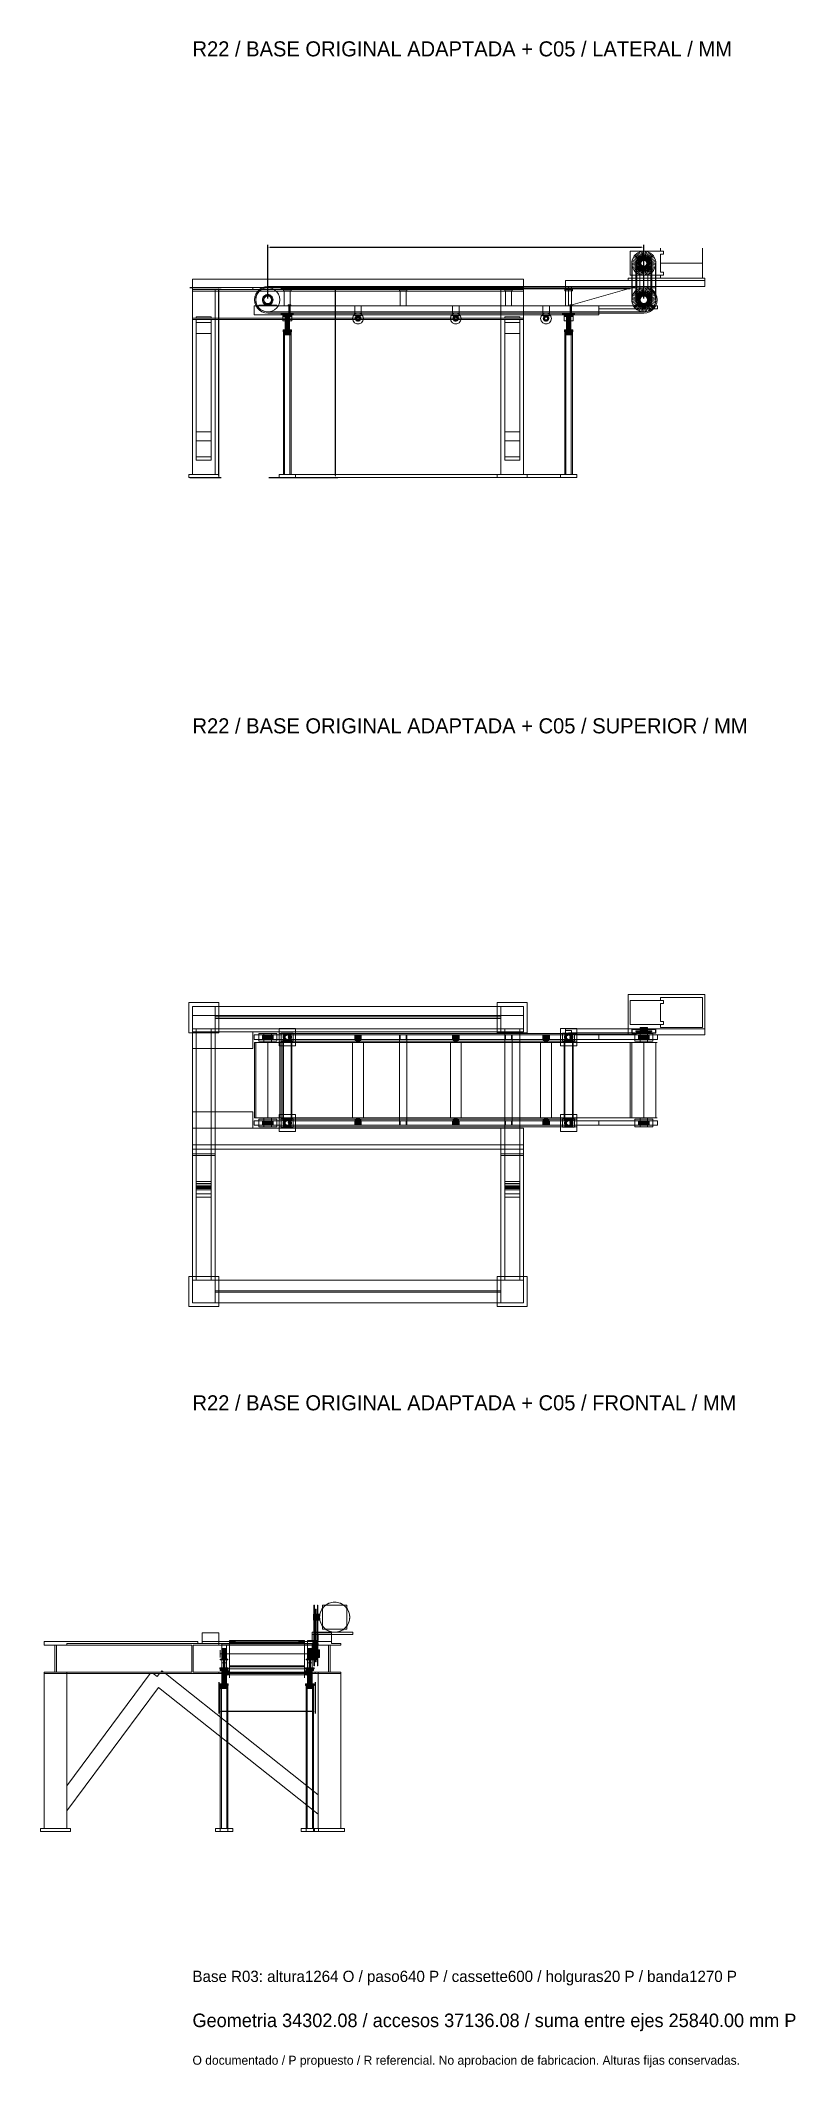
# Model space of a CAD drawing. Header units: millimetres. Extents: x -1970 to 34302, y -80068 to 6837.
# Drawn here: x -1010 to 4008, y -80068 to -66595 of the extents above; entities that cross this region are included whole.
import ezdxf

# ---------------------------------------------------------------- set-up
doc = ezdxf.new("R2010")
doc.units = ezdxf.units.MM
for name, color, linetype, lineweight in [('COTAS_O', 1, 'Continuous', 0), ('COTAS_P', 1, 'Continuous', 0), ('R22_BASE_frontal', 7, 'Continuous', 0), ('R22_BASE_lateral', 7, 'Continuous', 0), ('R22_BASE_superior', 7, 'Continuous', 0), ('TEXTOS', 4, 'Continuous', 0)]:
    doc.layers.add(name, color=color, linetype=linetype, lineweight=lineweight)
doc.dimstyles.new('R19_10', dxfattribs={"dimtxt": 25, "dimasz": 15, "dimexe": 15, "dimexo": 8, "dimgap": 10, "dimtad": 1, "dimtih": 1, "dimtoh": 1, "dimdsep": 46, "dimcen": 0.09, "dimadec": 0, "dimazin": 0, "dimtfac": 1, "dimtdec": 4, "dimtofl": 0, "dimtmove": 0, "dimatfit": 3, "dimfxl": 1, "dimtolj": 1, "dimtzin": 0, "dimarcsym": 0})

msp = doc.modelspace()

# ---------------------------------------------------------------- texts
at = {"layer": 'TEXTOS'}
for s, height, p in [('R22 / BASE ORIGINAL ADAPTADA + C05 / LATERAL / MM', 100, (0, -66700)), ('R22 / BASE ORIGINAL ADAPTADA + C05 / SUPERIOR / MM', 100, (0, -71200)), ('R22 / BASE ORIGINAL ADAPTADA + C05 / FRONTAL / MM', 100, (0, -75700)), ('Base R03: altura1264 O / paso640 P / cassette600 / holguras20 P / banda1270 P', 75, (0, -79500)), ('Geometria 34302.08 / accesos 37136.08 / suma entre ejes 25840.00 mm P', 90, (0, -79800)), ('O documentado / P propuesto / R referencial. No aprobacion de fabricacion. Alturas fijas conservadas.', 60, (0, -80050))]:
    msp.add_text(s, height=height, dxfattribs=at).set_placement(p)

# ---------------------------------------------------------------- blocks, each defined once
blk = doc.blocks.new('*D47')
at = {"layer": 'COTAS_O', "color": 0, "lineweight": -2, "transparency": 16777216}
for p, q in [((-17, -68236), (190, -68236)), ((175, -69485), (175, -68251)), ((-17, -69500), (190, -69500))]:
    blk.add_line(p, q, dxfattribs=at)
at = {"layer": 'COTAS_O', "color": 0, "transparency": 16777216}
for points in [[(172.5, -68251), (177.5, -68251), (175, -68236)], [(172.5, -69485), (177.5, -69485), (175, -69500)]]:
    blk.add_solid(points, dxfattribs=at)
at = {"layer": 'Defpoints', "color": 0, "transparency": 16777216}
for p in [(-25, -68236), (175, -68236), (-25, -69500)]:
    blk.add_point(p, dxfattribs=at)
blk = doc.blocks.new('*D48')
at = {"layer": 'COTAS_P', "color": 0, "lineweight": -2, "transparency": 16777216}
for p, q in [((508, -68230), (965, -68230)), ((950, -69485), (950, -68245)), ((508, -69500), (965, -69500))]:
    blk.add_line(p, q, dxfattribs=at)
at = {"layer": 'COTAS_P', "color": 0, "transparency": 16777216}
for points in [[(947.5, -68245), (952.5, -68245), (950, -68230)], [(947.5, -69485), (952.5, -69485), (950, -69500)]]:
    blk.add_solid(points, dxfattribs=at)
at = {"layer": 'Defpoints', "color": 0, "transparency": 16777216}
for p in [(500, -68230), (950, -68230), (500, -69500)]:
    blk.add_point(p, dxfattribs=at)
blk = doc.blocks.new('*D49')
at = {"layer": 'COTAS_O', "color": 0, "lineweight": -2, "transparency": 16777216}
for p, q in [((500, -68310), (500, -67953)), ((515, -67968), (2985, -67968)), ((3000, -68310), (3000, -67953))]:
    blk.add_line(p, q, dxfattribs=at)
at = {"layer": 'COTAS_O', "color": 0, "transparency": 16777216}
for points in [[(515, -67965.5), (515, -67970.5), (500, -67968)], [(2985, -67965.5), (2985, -67970.5), (3000, -67968)]]:
    blk.add_solid(points, dxfattribs=at)
at = {"layer": 'Defpoints', "color": 0, "transparency": 16777216}
for p in [(3000, -67968), (500, -68318), (3000, -68318)]:
    blk.add_point(p, dxfattribs=at)
blk = doc.blocks.new('*D50')
at = {"layer": 'COTAS_P', "color": 0, "lineweight": -2, "transparency": 16777216}
for p, q in [((175, -77508), (175, -77715)), ((815, -77508), (815, -77715)), ((190, -77700), (800, -77700))]:
    blk.add_line(p, q, dxfattribs=at)
at = {"layer": 'COTAS_P', "color": 0, "transparency": 16777216}
for points in [[(190, -77697.5), (190, -77702.5), (175, -77700)], [(800, -77697.5), (800, -77702.5), (815, -77700)]]:
    blk.add_solid(points, dxfattribs=at)
at = {"layer": 'Defpoints', "color": 0, "transparency": 16777216}
for p in [(175, -77500), (815, -77500), (815, -77700)]:
    blk.add_point(p, dxfattribs=at)

# ---------------------------------------------------------------- dimensions: what is measured, and where the dimension line sits
at = {"layer": 'COTAS_O'}
for p1, p2, distance, picture, middle in [((500, -68318), (3000, -68318), 350, '*D49', (1750, -67968)), ((-25, -69500), (-25, -68236), -200, '*D47', (175, -68868))]:
    dim = msp.add_aligned_dim(p1=p1, p2=p2, distance=distance, text='<> O', dimstyle='R19_10', dxfattribs=at)
    dim.commit()
    dim.dimension.update_dxf_attribs({"geometry": picture, "text_midpoint": middle})
at = {"layer": 'COTAS_P'}
for p1, p2, distance, picture, middle in [((500, -69500), (500, -68230), -450, '*D48', (950, -68865)), ((175, -77500), (815, -77500), -200, '*D50', (495, -77700))]:
    dim = msp.add_aligned_dim(p1=p1, p2=p2, distance=distance, text='<> P', dimstyle='R19_10', dxfattribs=at)
    dim.commit()
    dim.dimension.update_dxf_attribs({"geometry": picture, "text_midpoint": middle})

# ---------------------------------------------------------------- linework, layer by layer
at = {"layer": 'R22_BASE_frontal'}
for p, q in [((805, -77055.171), (805, -77055)), ((845, -77055), (805, -77055)), ((805, -77055.681), (805, -77055.171)), ((845, -77055.171), (805, -77055.171)), ((805, -77056.522), (805, -77055.681)), ((845, -77055.681), (805, -77055.681)), ((805, -77057.679), (805, -77056.522)), ((845, -77056.522), (805, -77056.522)), ((805, -77059.133), (805, -77057.679)), ((845, -77057.679), (805, -77057.679)), ((805, -77060.858), (805, -77059.133)), ((845, -77059.133), (805, -77059.133)), ((805, -77062.825), (805, -77060.858)), ((845, -77060.858), (805, -77060.858)), ((805, -77065), (805, -77062.825)), ((845, -77062.825), (805, -77062.825)), ((805, -77067.346), (805, -77065)), ((845, -77065), (805, -77065)), ((805, -77069.824), (805, -77067.346)), ((845, -77067.346), (805, -77067.346)), ((807, -77049), (807, -76995)), ((807, -76995), (807, -76995.684)), ((807, -76995), (810, -76995)), ((807, -77049.222), (807, -76995.684)), ((807, -76995.684), (807, -76997.726)), ((807, -76995.684), (810, -76995.684)), ((807, -77049.886), (807, -76997.726)), ((807, -76997.726), (807, -77001.09)), ((807, -76997.726), (810, -76997.726)), ((807, -77050.979), (807, -77001.09)), ((807, -77001.09), (807, -77005.718)), ((807, -77001.09), (810, -77001.09)), ((807, -77052.483), (807, -77005.718)), ((807, -77005.718), (807, -77011.532)), ((807, -77005.718), (810, -77005.718)), ((807, -77054.373), (807, -77011.532)), ((807, -77011.532), (807, -77018.431)), ((807, -77011.532), (810, -77011.532)), ((807, -77056.615), (807, -77018.431)), ((807, -77018.431), (807, -77026.299)), ((807, -77018.431), (810, -77018.431)), ((807, -77059.172), (807, -77026.299)), ((807, -77026.299), (807, -77035)), ((807, -77026.299), (810, -77026.299)), ((807, -77062), (807, -77035)), ((807, -77035), (807, -77044.385)), ((807, -77035), (810, -77035)), ((807, -77065.05), (807, -77044.385)), ((807, -77044.385), (807, -77054.294)), ((807, -77044.385), (810, -77044.385)), ((807, -77049.222), (807, -77049)), ((810, -77049), (807, -77049)), ((807, -77049.886), (807, -77049.222)), ((810, -77049.222), (807, -77049.222)), ((807, -77050.979), (807, -77049.886)), ((810, -77049.886), (807, -77049.886)), ((807, -77052.483), (807, -77050.979)), ((810, -77050.979), (807, -77050.979)), ((807, -77054.373), (807, -77052.483)), ((810, -77052.483), (807, -77052.483)), ((807, -77068.271), (807, -77054.294)), ((807, -77054.294), (807, -77064.558)), ((807, -77054.294), (810, -77054.294)), ((807, -77056.615), (807, -77054.373)), ((810, -77054.373), (807, -77054.373)), ((807, -77059.172), (807, -77056.615)), ((810, -77056.615), (807, -77056.615)), ((807, -77062), (807, -77059.172)), ((810, -77059.172), (807, -77059.172)), ((807, -77065.05), (807, -77062)), ((810, -77062), (807, -77062)), ((807, -77071.606), (807, -77064.558)), ((807, -77064.558), (807, -77075)), ((807, -77064.558), (810, -77064.558)), ((807, -77068.271), (807, -77065.05)), ((810, -77065.05), (807, -77065.05)), ((810, -76995.684), (810, -76995)), ((810, -76995), (810, -77049)), ((810, -76997.726), (810, -76995.684)), ((810, -76995.684), (810, -77049.222)), ((810, -77001.09), (810, -76997.726)), ((810, -76997.726), (810, -77049.886)), ((810, -77005.718), (810, -77001.09)), ((810, -77001.09), (810, -77050.979)), ((810, -77011.532), (810, -77005.718)), ((810, -77005.718), (810, -77052.483)), ((810, -77018.431), (810, -77011.532)), ((810, -77011.532), (810, -77054.373)), ((810, -77026.299), (810, -77018.431)), ((810, -77018.431), (810, -77056.615)), ((810, -77035), (810, -77026.299)), ((810, -77026.299), (810, -77059.172)), ((810, -77044.385), (810, -77035)), ((810, -77035), (810, -77062)), ((810, -77054.294), (810, -77044.385)), ((810, -77044.385), (810, -77065.05)), ((810, -77049), (810, -77049.222)), ((810, -77049.222), (810, -77049.886)), ((810, -77049.886), (810, -77050.979)), ((810, -77050.979), (810, -77052.483)), ((810, -77052.483), (810, -77054.373)), ((810, -77064.558), (810, -77054.294)), ((810, -77054.294), (810, -77068.271)), ((810, -77054.373), (810, -77056.615)), ((810, -77056.615), (810, -77059.172)), ((810, -77059.172), (810, -77062)), ((810, -77062), (810, -77065.05)), ((810, -77075), (810, -77064.558)), ((810, -77064.558), (810, -77071.606)), ((810, -77065.05), (810, -77068.271)), ((817, -77054.75), (817, -77025)), ((817, -77025), (817, -77025.428)), ((817, -77025), (823, -77025)), ((817, -77054.923), (817, -77025.428)), ((817, -77025.428), (817, -77026.704)), ((817, -77025.428), (823, -77025.428)), ((817, -77055.44), (817, -77026.704)), ((817, -77026.704), (817, -77028.806)), ((817, -77026.704), (823, -77026.704)), ((817, -77056.291), (817, -77028.806)), ((817, -77028.806), (817, -77031.699)), ((817, -77028.806), (823, -77028.806)), ((817, -77057.463), (817, -77031.699)), ((817, -77031.699), (817, -77035.332)), ((817, -77031.699), (823, -77031.699)), ((817, -77058.935), (817, -77035.332)), ((817, -77035.332), (817, -77039.645)), ((817, -77035.332), (823, -77035.332)), ((817, -77060.681), (817, -77039.645)), ((817, -77039.645), (817, -77044.562)), ((817, -77039.645), (823, -77039.645)), ((817, -77062.673), (817, -77044.562)), ((817, -77044.562), (817, -77050)), ((817, -77044.562), (823, -77044.562)), ((817, -77064.875), (817, -77050)), ((817, -77050), (817, -77055.866)), ((817, -77050), (823, -77050)), ((817, -77054.923), (817, -77054.75)), ((823, -77054.75), (817, -77054.75)), ((817, -77055.44), (817, -77054.923)), ((823, -77054.923), (817, -77054.923)), ((817, -77056.291), (817, -77055.44)), ((823, -77055.44), (817, -77055.44)), ((817, -77067.251), (817, -77055.866)), ((817, -77055.866), (817, -77062.059)), ((817, -77055.866), (823, -77055.866)), ((817, -77057.463), (817, -77056.291)), ((823, -77056.291), (817, -77056.291)), ((817, -77058.935), (817, -77057.463)), ((823, -77057.463), (817, -77057.463)), ((817, -77060.681), (817, -77058.935)), ((823, -77058.935), (817, -77058.935)), ((817, -77062.673), (817, -77060.681)), ((823, -77060.681), (817, -77060.681)), ((817, -77069.759), (817, -77062.059)), ((817, -77062.059), (817, -77068.474)), ((817, -77062.059), (823, -77062.059)), ((817, -77064.875), (817, -77062.673)), ((823, -77062.673), (817, -77062.673)), ((817, -77067.251), (817, -77064.875)), ((823, -77064.875), (817, -77064.875)), ((817, -77069.759), (817, -77067.251)), ((823, -77067.251), (817, -77067.251)), ((818, -77025), (818, -77021)), ((818, -77021), (818, -77021.462)), ((818, -77021), (822, -77021)), ((818, -77025.428), (818, -77021.462)), ((818, -77021.462), (818, -77022.84)), ((818, -77021.462), (822, -77021.462)), ((818, -77026.704), (818, -77022.84)), ((818, -77022.84), (818, -77025.111)), ((818, -77022.84), (822, -77022.84)), ((818, -77025.428), (818, -77025)), ((822, -77025), (818, -77025)), ((818, -77028.806), (818, -77025.111)), ((818, -77025.111), (818, -77028.235)), ((818, -77025.111), (822, -77025.111)), ((818, -77026.704), (818, -77025.428)), ((822, -77025.428), (818, -77025.428)), ((818, -77028.806), (818, -77026.704)), ((822, -77026.704), (818, -77026.704)), ((818, -77031.699), (818, -77028.235)), ((818, -77028.235), (818, -77032.159)), ((818, -77028.235), (822, -77028.235)), ((818, -77031.699), (818, -77028.806)), ((822, -77028.806), (818, -77028.806)), ((818, -77035.332), (818, -77031.699)), ((822, -77031.699), (818, -77031.699)), ((818, -77035.332), (818, -77032.159)), ((818, -77032.159), (818, -77036.816)), ((818, -77032.159), (822, -77032.159)), ((818, -77039.645), (818, -77035.332)), ((822, -77035.332), (818, -77035.332)), ((818, -77039.645), (818, -77036.816)), ((818, -77036.816), (818, -77042.127)), ((818, -77036.816), (822, -77036.816)), ((818, -77044.562), (818, -77039.645)), ((822, -77039.645), (818, -77039.645)), ((818, -77044.562), (818, -77042.127)), ((818, -77042.127), (818, -77048)), ((818, -77042.127), (822, -77042.127)), ((818, -77050), (818, -77044.562)), ((822, -77044.562), (818, -77044.562)), ((818, -77050), (818, -77048)), ((818, -77048), (818, -77054.335)), ((818, -77048), (822, -77048)), ((818, -77055.866), (818, -77050)), ((822, -77050), (818, -77050)), ((818, -77055.866), (818, -77054.335)), ((818, -77054.335), (818, -77061.024)), ((818, -77054.335), (822, -77054.335)), ((818, -77062.059), (818, -77055.866)), ((822, -77055.866), (818, -77055.866)), ((818, -77062.059), (818, -77061.024)), ((818, -77061.024), (818, -77067.952)), ((818, -77061.024), (822, -77061.024)), ((818, -77068.474), (818, -77062.059)), ((822, -77062.059), (818, -77062.059)), ((818, -77068.474), (818, -77067.952)), ((818, -77067.952), (818, -77075)), ((818, -77067.952), (822, -77067.952)), ((822, -77021.462), (822, -77021)), ((822, -77021), (822, -77025)), ((822, -77022.84), (822, -77021.462)), ((822, -77021.462), (822, -77025.428)), ((822, -77025.111), (822, -77022.84)), ((822, -77022.84), (822, -77026.704)), ((822, -77025), (822, -77025.428)), ((822, -77028.235), (822, -77025.111)), ((822, -77025.111), (822, -77028.806)), ((822, -77025.428), (822, -77026.704)), ((822, -77026.704), (822, -77028.806)), ((822, -77032.159), (822, -77028.235)), ((822, -77028.235), (822, -77031.699)), ((822, -77028.806), (822, -77031.699)), ((822, -77031.699), (822, -77035.332)), ((822, -77036.816), (822, -77032.159)), ((822, -77032.159), (822, -77035.332)), ((822, -77035.332), (822, -77039.645)), ((822, -77042.127), (822, -77036.816)), ((822, -77036.816), (822, -77039.645)), ((822, -77039.645), (822, -77044.562)), ((822, -77048), (822, -77042.127)), ((822, -77042.127), (822, -77044.562)), ((822, -77044.562), (822, -77050)), ((822, -77054.335), (822, -77048)), ((822, -77048), (822, -77050)), ((822, -77050), (822, -77055.866)), ((822, -77061.024), (822, -77054.335)), ((822, -77054.335), (822, -77055.866)), ((822, -77055.866), (822, -77062.059)), ((822, -77067.952), (822, -77061.024)), ((822, -77061.024), (822, -77062.059)), ((822, -77062.059), (822, -77068.474)), ((822, -77075), (822, -77067.952)), ((822, -77067.952), (822, -77068.474)), ((823, -77025.428), (823, -77025)), ((823, -77025), (823, -77054.75)), ((823, -77026.704), (823, -77025.428)), ((823, -77025.428), (823, -77054.923)), ((823, -77028.806), (823, -77026.704)), ((823, -77026.704), (823, -77055.44)), ((823, -77031.699), (823, -77028.806)), ((823, -77028.806), (823, -77056.291)), ((823, -77035.332), (823, -77031.699)), ((823, -77031.699), (823, -77057.463)), ((823, -77039.645), (823, -77035.332)), ((823, -77035.332), (823, -77058.935)), ((823, -77044.562), (823, -77039.645)), ((823, -77039.645), (823, -77060.681)), ((823, -77050), (823, -77044.562)), ((823, -77044.562), (823, -77062.673)), ((823, -77055.866), (823, -77050)), ((823, -77050), (823, -77064.875)), ((823, -77054.75), (823, -77054.923)), ((823, -77054.923), (823, -77055.44)), ((823, -77055.44), (823, -77056.291)), ((823, -77062.059), (823, -77055.866)), ((823, -77055.866), (823, -77067.251)), ((823, -77056.291), (823, -77057.463)), ((823, -77057.463), (823, -77058.935)), ((823, -77058.935), (823, -77060.681)), ((823, -77060.681), (823, -77062.673)), ((823, -77068.474), (823, -77062.059)), ((823, -77062.059), (823, -77069.759)), ((823, -77062.673), (823, -77064.875)), ((823, -77064.875), (823, -77067.251)), ((823, -77067.251), (823, -77069.759)), ((831, -77049), (831, -76995)), ((831, -76995), (831, -76995.684)), ((831, -76995), (834, -76995)), ((831, -77049.222), (831, -76995.684)), ((831, -76995.684), (831, -76997.726)), ((831, -76995.684), (834, -76995.684)), ((831, -77049.886), (831, -76997.726)), ((831, -76997.726), (831, -77001.09)), ((831, -76997.726), (834, -76997.726)), ((831, -77050.979), (831, -77001.09)), ((831, -77001.09), (831, -77005.718)), ((831, -77001.09), (834, -77001.09)), ((831, -77052.483), (831, -77005.718)), ((831, -77005.718), (831, -77011.532)), ((831, -77005.718), (834, -77005.718)), ((831, -77054.373), (831, -77011.532)), ((831, -77011.532), (831, -77018.431)), ((831, -77011.532), (834, -77011.532)), ((831, -77056.615), (831, -77018.431)), ((831, -77018.431), (831, -77026.299)), ((831, -77018.431), (834, -77018.431)), ((831, -77059.172), (831, -77026.299)), ((831, -77026.299), (831, -77035)), ((831, -77026.299), (834, -77026.299)), ((831, -77062), (831, -77035)), ((831, -77035), (831, -77044.385)), ((831, -77035), (834, -77035)), ((831, -77065.05), (831, -77044.385)), ((831, -77044.385), (831, -77054.294)), ((831, -77044.385), (834, -77044.385)), ((831, -77049.222), (831, -77049)), ((834, -77049), (831, -77049)), ((831, -77049.886), (831, -77049.222)), ((834, -77049.222), (831, -77049.222)), ((831, -77050.979), (831, -77049.886)), ((834, -77049.886), (831, -77049.886)), ((831, -77052.483), (831, -77050.979)), ((834, -77050.979), (831, -77050.979)), ((831, -77054.373), (831, -77052.483)), ((834, -77052.483), (831, -77052.483)), ((831, -77068.271), (831, -77054.294)), ((831, -77054.294), (831, -77064.558)), ((831, -77054.294), (834, -77054.294)), ((831, -77056.615), (831, -77054.373)), ((834, -77054.373), (831, -77054.373)), ((831, -77059.172), (831, -77056.615)), ((834, -77056.615), (831, -77056.615)), ((831, -77062), (831, -77059.172)), ((834, -77059.172), (831, -77059.172)), ((831, -77065.05), (831, -77062)), ((834, -77062), (831, -77062)), ((831, -77071.606), (831, -77064.558)), ((831, -77064.558), (831, -77075)), ((831, -77064.558), (834, -77064.558)), ((831, -77068.271), (831, -77065.05)), ((834, -77065.05), (831, -77065.05)), ((834, -76995.684), (834, -76995)), ((834, -76995), (834, -77049)), ((834, -76997.726), (834, -76995.684)), ((834, -76995.684), (834, -77049.222)), ((834, -77001.09), (834, -76997.726)), ((834, -76997.726), (834, -77049.886)), ((834, -77005.718), (834, -77001.09)), ((834, -77001.09), (834, -77050.979)), ((834, -77011.532), (834, -77005.718)), ((834, -77005.718), (834, -77052.483)), ((834, -77018.431), (834, -77011.532)), ((834, -77011.532), (834, -77054.373)), ((834, -77026.299), (834, -77018.431)), ((834, -77018.431), (834, -77056.615)), ((834, -77035), (834, -77026.299)), ((834, -77026.299), (834, -77059.172)), ((834, -77044.385), (834, -77035)), ((834, -77035), (834, -77062)), ((834, -77054.294), (834, -77044.385)), ((834, -77044.385), (834, -77065.05)), ((834, -77049), (834, -77049.222)), ((834, -77049.222), (834, -77049.886)), ((834, -77049.886), (834, -77050.979)), ((834, -77050.979), (834, -77052.483)), ((834, -77052.483), (834, -77054.373)), ((834, -77064.558), (834, -77054.294)), ((834, -77054.294), (834, -77068.271)), ((834, -77054.373), (834, -77056.615)), ((834, -77056.615), (834, -77059.172)), ((834, -77059.172), (834, -77062)), ((834, -77062), (834, -77065.05)), ((834, -77075), (834, -77064.558)), ((834, -77064.558), (834, -77071.606)), ((834, -77065.05), (834, -77068.271)), ((845, -77055.171), (845, -77055)), ((845, -77055.681), (845, -77055.171)), ((846.921, -77055.491), (845, -77075)), ((845, -77056.522), (845, -77055.681)), ((845, -77057.679), (845, -77056.522)), ((845, -77059.133), (845, -77057.679)), ((845, -77060.858), (845, -77059.133)), ((845, -77062.825), (845, -77060.858)), ((845, -77065), (845, -77062.825)), ((845, -77067.346), (845, -77065)), ((845.422, -77065.82), (845, -77075)), ((845, -77069.824), (845, -77067.346)), ((846.685, -77056.718), (845.422, -77065.82)), ((848.779, -77047.77), (846.685, -77056.718)), ((852.612, -77036.732), (846.921, -77055.491)), ((851.685, -77039.052), (848.779, -77047.77)), ((855.379, -77030.637), (851.685, -77039.052)), ((861.853, -77019.443), (852.612, -77036.732)), ((859.83, -77022.597), (855.379, -77030.637)), ((865, -77015), (859.83, -77022.597)), ((874.289, -77004.289), (861.853, -77019.443)), ((865, -76995), (865, -77015)), ((865, -76995), (865, -77155)), ((1025, -76995), (865, -76995)), ((885, -76995), (865, -76995)), ((867.498, -77011.807), (865, -77015)), ((865, -77015), (865, -77135)), ((870.123, -77008.718), (867.498, -77011.807)), ((872.871, -77005.737), (870.123, -77008.718)), ((875.737, -77002.871), (872.871, -77005.737)), ((889.443, -76991.853), (874.289, -77004.289)), ((878.718, -77000.123), (875.737, -77002.871)), ((881.807, -76997.498), (878.718, -77000.123)), ((885, -76995), (881.807, -76997.498)), ((900.637, -76985.379), (885, -76995)), ((1005, -76995), (885, -76995)), ((906.732, -76982.612), (889.443, -76991.853)), ((917.77, -76978.779), (900.637, -76985.379)), ((925.491, -76976.921), (906.732, -76982.612)), ((935.82, -76975.422), (917.77, -76978.779)), ((945, -76975), (925.491, -76976.921)), ((954.18, -76975.422), (935.82, -76975.422)), ((964.509, -76976.921), (945, -76975)), ((972.23, -76978.779), (954.18, -76975.422)), ((983.268, -76982.612), (964.509, -76976.921)), ((989.363, -76985.379), (972.23, -76978.779)), ((1000.557, -76991.853), (983.268, -76982.612)), ((1005, -76995), (989.363, -76985.379)), ((1015.711, -77004.289), (1000.557, -76991.853)), ((1008.193, -76997.498), (1005, -76995)), ((1025, -76995), (1005, -76995)), ((1011.282, -77000.123), (1008.193, -76997.498)), ((1014.263, -77002.871), (1011.282, -77000.123)), ((1017.129, -77005.737), (1014.263, -77002.871)), ((1028.147, -77019.443), (1015.711, -77004.289)), ((1019.877, -77008.718), (1017.129, -77005.737)), ((1022.502, -77011.807), (1019.877, -77008.718)), ((1025, -77015), (1022.502, -77011.807)), ((1025, -77155), (1025, -76995)), ((1025, -77015), (1025, -76995)), ((1030.17, -77022.597), (1025, -77015)), ((1025, -77135), (1025, -77015)), ((1037.388, -77036.732), (1028.147, -77019.443)), ((1034.621, -77030.637), (1030.17, -77022.597)), ((1038.315, -77039.052), (1034.621, -77030.637)), ((1043.079, -77055.491), (1037.388, -77036.732)), ((1041.221, -77047.77), (1038.315, -77039.052)), ((1043.315, -77056.718), (1041.221, -77047.77)), ((1045, -77075), (1043.079, -77055.491)), ((1044.578, -77065.82), (1043.315, -77056.718)), ((1045, -77075), (1044.578, -77065.82)), ((65, -77180), (175, -77180)), ((65, -77236), (65, -77180)), ((175, -77236), (175, -77180)), ((795, -77175), (1065, -77175)), ((795, -77190), (795, -77175)), ((795, -77190), (835, -77190)), ((795, -77230), (795, -77190)), ((795, -77190), (1065, -77190)), ((805, -77072.389), (805, -77069.824)), ((845, -77069.824), (805, -77069.824)), ((805, -77075), (805, -77072.389)), ((845, -77072.389), (805, -77072.389)), ((805, -77075), (805, -77077.611)), ((805, -77075), (845, -77075)), ((805, -77077.611), (805, -77080.176)), ((845, -77077.611), (805, -77077.611)), ((805, -77080.176), (805, -77082.654)), ((845, -77080.176), (805, -77080.176)), ((805, -77082.654), (805, -77085)), ((845, -77082.654), (805, -77082.654)), ((805, -77085), (805, -77087.175)), ((845, -77085), (805, -77085)), ((805, -77087.175), (805, -77089.142)), ((845, -77087.175), (805, -77087.175)), ((805, -77089.142), (805, -77090.867)), ((845, -77089.142), (805, -77089.142)), ((805, -77090.867), (805, -77092.321)), ((845, -77090.867), (805, -77090.867)), ((805, -77092.321), (805, -77093.478)), ((845, -77092.321), (805, -77092.321)), ((805, -77093.478), (805, -77094.319)), ((845, -77093.478), (805, -77093.478)), ((805, -77094.319), (805, -77094.829)), ((845, -77094.319), (805, -77094.319)), ((805, -77094.829), (805, -77095)), ((845, -77094.829), (805, -77094.829)), ((845, -77095), (805, -77095)), ((807, -77071.606), (807, -77068.271)), ((810, -77068.271), (807, -77068.271)), ((807, -77075), (807, -77071.606)), ((810, -77071.606), (807, -77071.606)), ((807, -77075), (810, -77075)), ((807, -77075), (807, -77078.394)), ((807, -77085.442), (807, -77075)), ((807, -77318), (807, -77075)), ((807, -77078.394), (807, -77085.442)), ((810, -77078.394), (807, -77078.394)), ((807, -77078.394), (807, -77081.729)), ((807, -77081.729), (807, -77095.706)), ((810, -77081.729), (807, -77081.729)), ((807, -77081.729), (807, -77084.95)), ((807, -77084.95), (807, -77105.615)), ((810, -77084.95), (807, -77084.95)), ((807, -77084.95), (807, -77088)), ((807, -77085.442), (810, -77085.442)), ((807, -77095.706), (807, -77085.442)), ((807, -77088), (807, -77115)), ((810, -77088), (807, -77088)), ((807, -77088), (807, -77090.828)), ((807, -77090.828), (807, -77123.701)), ((810, -77090.828), (807, -77090.828)), ((807, -77090.828), (807, -77093.385)), ((807, -77093.385), (807, -77131.569)), ((810, -77093.385), (807, -77093.385)), ((807, -77093.385), (807, -77095.627)), ((807, -77095.627), (807, -77138.468)), ((810, -77095.627), (807, -77095.627)), ((807, -77095.627), (807, -77097.517)), ((807, -77095.706), (810, -77095.706)), ((807, -77105.615), (807, -77095.706)), ((807, -77097.517), (807, -77144.282)), ((810, -77097.517), (807, -77097.517)), ((807, -77097.517), (807, -77099.021)), ((807, -77099.021), (807, -77148.91)), ((810, -77099.021), (807, -77099.021)), ((807, -77099.021), (807, -77100.114)), ((807, -77100.114), (807, -77152.274)), ((810, -77100.114), (807, -77100.114)), ((807, -77100.114), (807, -77100.778)), ((807, -77100.778), (807, -77154.316)), ((810, -77100.778), (807, -77100.778)), ((807, -77100.778), (807, -77101)), ((807, -77101), (807, -77155)), ((810, -77101), (807, -77101)), ((807, -77105.615), (810, -77105.615)), ((807, -77115), (807, -77105.615)), ((807, -77115), (810, -77115)), ((807, -77123.701), (807, -77115)), ((807, -77123.701), (810, -77123.701)), ((807, -77131.569), (807, -77123.701)), ((807, -77131.569), (810, -77131.569)), ((807, -77138.468), (807, -77131.569)), ((807, -77138.468), (810, -77138.468)), ((807, -77144.282), (807, -77138.468)), ((807, -77144.282), (810, -77144.282)), ((807, -77148.91), (807, -77144.282)), ((807, -77148.91), (810, -77148.91)), ((807, -77152.274), (807, -77148.91)), ((807, -77152.274), (810, -77152.274)), ((807, -77154.316), (807, -77152.274)), ((807, -77154.316), (810, -77154.316)), ((807, -77155), (807, -77154.316)), ((807, -77155), (810, -77155)), ((807, -77238), (807, -77155)), ((810, -77068.271), (810, -77071.606)), ((810, -77071.606), (810, -77075)), ((810, -77075), (810, -77085.442)), ((810, -77078.394), (810, -77075)), ((810, -77318), (810, -77075)), ((810, -77075), (831, -77075)), ((810, -77085.442), (810, -77078.394)), ((810, -77081.729), (810, -77078.394)), ((810, -77095.706), (810, -77081.729)), ((810, -77084.95), (810, -77081.729)), ((810, -77105.615), (810, -77084.95)), ((810, -77088), (810, -77084.95)), ((810, -77085.442), (810, -77095.706)), ((810, -77115), (810, -77088)), ((810, -77090.828), (810, -77088)), ((810, -77123.701), (810, -77090.828)), ((810, -77093.385), (810, -77090.828)), ((810, -77131.569), (810, -77093.385)), ((810, -77095.627), (810, -77093.385)), ((810, -77138.468), (810, -77095.627)), ((810, -77097.517), (810, -77095.627)), ((810, -77095.706), (810, -77105.615)), ((810, -77144.282), (810, -77097.517)), ((810, -77099.021), (810, -77097.517)), ((810, -77148.91), (810, -77099.021)), ((810, -77100.114), (810, -77099.021)), ((810, -77152.274), (810, -77100.114)), ((810, -77100.778), (810, -77100.114)), ((810, -77154.316), (810, -77100.778)), ((810, -77101), (810, -77100.778)), ((810, -77155), (810, -77101)), ((810, -77105.615), (810, -77115)), ((810, -77115), (810, -77123.701)), ((810, -77123.701), (810, -77131.569)), ((810, -77131.569), (810, -77138.468)), ((810, -77138.468), (810, -77144.282)), ((810, -77144.282), (810, -77148.91)), ((810, -77148.91), (810, -77152.274)), ((810, -77152.274), (810, -77154.316)), ((810, -77154.316), (810, -77155)), ((810, -77238), (810, -77155)), ((815, -77180), (925, -77180)), ((815, -77236), (815, -77180)), ((817, -77072.357), (817, -77068.474)), ((817, -77068.474), (817, -77075)), ((817, -77068.474), (823, -77068.474)), ((817, -77072.357), (817, -77069.759)), ((823, -77069.759), (817, -77069.759)), ((817, -77075), (817, -77072.357)), ((823, -77072.357), (817, -77072.357)), ((817, -77075), (823, -77075)), ((817, -77075), (817, -77077.643)), ((817, -77081.526), (817, -77075)), ((817, -77077.643), (817, -77081.526)), ((823, -77077.643), (817, -77077.643)), ((817, -77077.643), (817, -77080.241)), ((817, -77080.241), (817, -77087.941)), ((823, -77080.241), (817, -77080.241)), ((817, -77080.241), (817, -77082.749)), ((817, -77081.526), (823, -77081.526)), ((817, -77087.941), (817, -77081.526)), ((817, -77082.749), (817, -77094.134)), ((823, -77082.749), (817, -77082.749)), ((817, -77082.749), (817, -77085.125)), ((817, -77085.125), (817, -77100)), ((823, -77085.125), (817, -77085.125)), ((817, -77085.125), (817, -77087.327)), ((817, -77087.327), (817, -77105.438)), ((823, -77087.327), (817, -77087.327)), ((817, -77087.327), (817, -77089.319)), ((817, -77087.941), (823, -77087.941)), ((817, -77094.134), (817, -77087.941)), ((817, -77089.319), (817, -77110.355)), ((823, -77089.319), (817, -77089.319)), ((817, -77089.319), (817, -77091.065)), ((817, -77091.065), (817, -77114.668)), ((823, -77091.065), (817, -77091.065)), ((817, -77091.065), (817, -77092.537)), ((817, -77092.537), (817, -77118.301)), ((823, -77092.537), (817, -77092.537)), ((817, -77092.537), (817, -77093.709)), ((817, -77093.709), (817, -77121.194)), ((823, -77093.709), (817, -77093.709)), ((817, -77093.709), (817, -77094.56)), ((817, -77094.134), (823, -77094.134)), ((817, -77100), (817, -77094.134)), ((817, -77094.56), (817, -77123.296)), ((823, -77094.56), (817, -77094.56)), ((817, -77094.56), (817, -77095.077)), ((817, -77095.077), (817, -77124.572)), ((823, -77095.077), (817, -77095.077)), ((817, -77095.077), (817, -77095.25)), ((817, -77095.25), (817, -77125)), ((823, -77095.25), (817, -77095.25)), ((817, -77100), (823, -77100)), ((817, -77105.438), (817, -77100)), ((817, -77105.438), (823, -77105.438)), ((817, -77110.355), (817, -77105.438)), ((817, -77110.355), (823, -77110.355)), ((817, -77114.668), (817, -77110.355)), ((817, -77114.668), (823, -77114.668)), ((817, -77118.301), (817, -77114.668)), ((817, -77118.301), (823, -77118.301)), ((817, -77121.194), (817, -77118.301)), ((817, -77121.194), (823, -77121.194)), ((817, -77123.296), (817, -77121.194)), ((817, -77123.296), (823, -77123.296)), ((817, -77124.572), (817, -77123.296)), ((817, -77124.572), (823, -77124.572)), ((817, -77125), (817, -77124.572)), ((817, -77125), (823, -77125)), ((818, -77075), (818, -77068.474)), ((822, -77068.474), (818, -77068.474)), ((818, -77075), (822, -77075)), ((818, -77318), (818, -77075)), ((818, -77075), (818, -77081.526)), ((818, -77082.048), (818, -77075)), ((818, -77081.526), (818, -77082.048)), ((822, -77081.526), (818, -77081.526)), ((818, -77081.526), (818, -77087.941)), ((818, -77082.048), (822, -77082.048)), ((818, -77088.976), (818, -77082.048)), ((818, -77087.941), (818, -77088.976)), ((822, -77087.941), (818, -77087.941)), ((818, -77087.941), (818, -77094.134)), ((818, -77088.976), (822, -77088.976)), ((818, -77095.665), (818, -77088.976)), ((818, -77094.134), (818, -77095.665)), ((822, -77094.134), (818, -77094.134)), ((818, -77094.134), (818, -77100)), ((818, -77095.665), (822, -77095.665)), ((818, -77102), (818, -77095.665)), ((818, -77100), (818, -77102)), ((822, -77100), (818, -77100)), ((818, -77100), (818, -77105.438)), ((818, -77102), (822, -77102)), ((818, -77107.873), (818, -77102)), ((818, -77105.438), (818, -77107.873)), ((822, -77105.438), (818, -77105.438)), ((818, -77105.438), (818, -77110.355)), ((818, -77107.873), (822, -77107.873)), ((818, -77113.184), (818, -77107.873)), ((818, -77110.355), (818, -77113.184)), ((822, -77110.355), (818, -77110.355)), ((818, -77110.355), (818, -77114.668)), ((818, -77113.184), (822, -77113.184)), ((818, -77117.841), (818, -77113.184)), ((818, -77114.668), (818, -77117.841)), ((822, -77114.668), (818, -77114.668)), ((818, -77114.668), (818, -77118.301)), ((818, -77117.841), (822, -77117.841)), ((818, -77121.765), (818, -77117.841)), ((818, -77118.301), (818, -77121.765)), ((822, -77118.301), (818, -77118.301)), ((818, -77118.301), (818, -77121.194)), ((818, -77121.194), (818, -77124.889)), ((822, -77121.194), (818, -77121.194)), ((818, -77121.194), (818, -77123.296)), ((818, -77121.765), (822, -77121.765)), ((818, -77124.889), (818, -77121.765)), ((818, -77123.296), (818, -77127.16)), ((822, -77123.296), (818, -77123.296)), ((818, -77123.296), (818, -77124.572)), ((818, -77124.572), (818, -77128.538)), ((822, -77124.572), (818, -77124.572)), ((818, -77124.572), (818, -77125)), ((818, -77124.889), (822, -77124.889)), ((818, -77127.16), (818, -77124.889)), ((818, -77125), (818, -77129)), ((822, -77125), (818, -77125)), ((818, -77127.16), (822, -77127.16)), ((818, -77128.538), (818, -77127.16)), ((818, -77128.538), (822, -77128.538)), ((818, -77129), (818, -77128.538)), ((818, -77129), (822, -77129)), ((822, -77068.474), (822, -77075)), ((822, -77318), (822, -77075)), ((822, -77075), (822, -77082.048)), ((822, -77081.526), (822, -77075)), ((822, -77082.048), (822, -77081.526)), ((822, -77087.941), (822, -77081.526)), ((822, -77082.048), (822, -77088.976)), ((822, -77088.976), (822, -77087.941)), ((822, -77094.134), (822, -77087.941)), ((822, -77088.976), (822, -77095.665)), ((822, -77095.665), (822, -77094.134)), ((822, -77100), (822, -77094.134)), ((822, -77095.665), (822, -77102)), ((822, -77102), (822, -77100)), ((822, -77105.438), (822, -77100)), ((822, -77102), (822, -77107.873)), ((822, -77107.873), (822, -77105.438)), ((822, -77110.355), (822, -77105.438)), ((822, -77107.873), (822, -77113.184)), ((822, -77113.184), (822, -77110.355)), ((822, -77114.668), (822, -77110.355)), ((822, -77113.184), (822, -77117.841)), ((822, -77117.841), (822, -77114.668)), ((822, -77118.301), (822, -77114.668)), ((822, -77117.841), (822, -77121.765)), ((822, -77121.765), (822, -77118.301)), ((822, -77121.194), (822, -77118.301)), ((822, -77124.889), (822, -77121.194)), ((822, -77123.296), (822, -77121.194)), ((822, -77121.765), (822, -77124.889)), ((822, -77127.16), (822, -77123.296)), ((822, -77124.572), (822, -77123.296)), ((822, -77128.538), (822, -77124.572)), ((822, -77125), (822, -77124.572)), ((822, -77124.889), (822, -77127.16)), ((822, -77129), (822, -77125)), ((822, -77127.16), (822, -77128.538)), ((822, -77128.538), (822, -77129)), ((823, -77075), (823, -77068.474)), ((823, -77068.474), (823, -77072.357)), ((823, -77069.759), (823, -77072.357)), ((823, -77072.357), (823, -77075)), ((823, -77075), (823, -77081.526)), ((823, -77077.643), (823, -77075)), ((823, -77081.526), (823, -77077.643)), ((823, -77080.241), (823, -77077.643)), ((823, -77087.941), (823, -77080.241)), ((823, -77082.749), (823, -77080.241)), ((823, -77081.526), (823, -77087.941)), ((823, -77094.134), (823, -77082.749)), ((823, -77085.125), (823, -77082.749)), ((823, -77100), (823, -77085.125)), ((823, -77087.327), (823, -77085.125)), ((823, -77105.438), (823, -77087.327)), ((823, -77089.319), (823, -77087.327)), ((823, -77087.941), (823, -77094.134)), ((823, -77110.355), (823, -77089.319)), ((823, -77091.065), (823, -77089.319)), ((823, -77114.668), (823, -77091.065)), ((823, -77092.537), (823, -77091.065)), ((823, -77118.301), (823, -77092.537)), ((823, -77093.709), (823, -77092.537)), ((823, -77121.194), (823, -77093.709)), ((823, -77094.56), (823, -77093.709)), ((823, -77094.134), (823, -77100)), ((823, -77123.296), (823, -77094.56)), ((823, -77095.077), (823, -77094.56)), ((823, -77124.572), (823, -77095.077)), ((823, -77095.25), (823, -77095.077)), ((823, -77125), (823, -77095.25)), ((823, -77100), (823, -77105.438)), ((823, -77105.438), (823, -77110.355)), ((823, -77110.355), (823, -77114.668)), ((823, -77114.668), (823, -77118.301)), ((823, -77118.301), (823, -77121.194)), ((823, -77121.194), (823, -77123.296)), ((823, -77123.296), (823, -77124.572)), ((823, -77124.572), (823, -77125)), ((831, -77071.606), (831, -77068.271)), ((834, -77068.271), (831, -77068.271)), ((831, -77075), (831, -77071.606)), ((834, -77071.606), (831, -77071.606)), ((831, -77075), (834, -77075)), ((831, -77075), (831, -77078.394)), ((831, -77085.442), (831, -77075)), ((831, -77318), (831, -77075)), ((831, -77078.394), (831, -77085.442)), ((834, -77078.394), (831, -77078.394)), ((831, -77078.394), (831, -77081.729)), ((831, -77081.729), (831, -77095.706)), ((834, -77081.729), (831, -77081.729)), ((831, -77081.729), (831, -77084.95)), ((831, -77084.95), (831, -77105.615)), ((834, -77084.95), (831, -77084.95)), ((831, -77084.95), (831, -77088)), ((831, -77085.442), (834, -77085.442)), ((831, -77095.706), (831, -77085.442)), ((831, -77088), (831, -77115)), ((834, -77088), (831, -77088)), ((831, -77088), (831, -77090.828)), ((831, -77090.828), (831, -77123.701)), ((834, -77090.828), (831, -77090.828)), ((831, -77090.828), (831, -77093.385)), ((831, -77093.385), (831, -77131.569)), ((834, -77093.385), (831, -77093.385)), ((831, -77093.385), (831, -77095.627)), ((831, -77095.627), (831, -77138.468)), ((834, -77095.627), (831, -77095.627)), ((831, -77095.627), (831, -77097.517)), ((831, -77095.706), (834, -77095.706)), ((831, -77105.615), (831, -77095.706)), ((831, -77097.517), (831, -77144.282)), ((834, -77097.517), (831, -77097.517)), ((831, -77097.517), (831, -77099.021)), ((831, -77099.021), (831, -77148.91)), ((834, -77099.021), (831, -77099.021)), ((831, -77099.021), (831, -77100.114)), ((831, -77100.114), (831, -77152.274)), ((834, -77100.114), (831, -77100.114)), ((831, -77100.114), (831, -77100.778)), ((831, -77100.778), (831, -77154.316)), ((834, -77100.778), (831, -77100.778)), ((831, -77100.778), (831, -77101)), ((831, -77101), (831, -77155)), ((834, -77101), (831, -77101)), ((831, -77105.615), (834, -77105.615)), ((831, -77115), (831, -77105.615)), ((831, -77115), (834, -77115)), ((831, -77123.701), (831, -77115)), ((831, -77123.701), (834, -77123.701)), ((831, -77131.569), (831, -77123.701)), ((831, -77131.569), (834, -77131.569)), ((831, -77138.468), (831, -77131.569)), ((831, -77138.468), (834, -77138.468)), ((831, -77144.282), (831, -77138.468)), ((831, -77144.282), (834, -77144.282)), ((831, -77148.91), (831, -77144.282)), ((831, -77148.91), (834, -77148.91)), ((831, -77152.274), (831, -77148.91)), ((831, -77152.274), (834, -77152.274)), ((831, -77154.316), (831, -77152.274)), ((831, -77154.316), (834, -77154.316)), ((831, -77155), (831, -77154.316)), ((831, -77155), (834, -77155)), ((831, -77238), (831, -77155)), ((834, -77068.271), (834, -77071.606)), ((834, -77071.606), (834, -77075)), ((834, -77075), (834, -77085.442)), ((834, -77078.394), (834, -77075)), ((834, -77318), (834, -77075)), ((834, -77085.442), (834, -77078.394)), ((834, -77081.729), (834, -77078.394)), ((834, -77095.706), (834, -77081.729)), ((834, -77084.95), (834, -77081.729)), ((834, -77105.615), (834, -77084.95)), ((834, -77088), (834, -77084.95)), ((834, -77085.442), (834, -77095.706)), ((834, -77115), (834, -77088)), ((834, -77090.828), (834, -77088)), ((834, -77123.701), (834, -77090.828)), ((834, -77093.385), (834, -77090.828)), ((834, -77131.569), (834, -77093.385)), ((834, -77095.627), (834, -77093.385)), ((834, -77138.468), (834, -77095.627)), ((834, -77097.517), (834, -77095.627)), ((834, -77095.706), (834, -77105.615)), ((834, -77144.282), (834, -77097.517)), ((834, -77099.021), (834, -77097.517)), ((834, -77148.91), (834, -77099.021)), ((834, -77100.114), (834, -77099.021)), ((834, -77152.274), (834, -77100.114)), ((834, -77100.778), (834, -77100.114)), ((834, -77154.316), (834, -77100.778)), ((834, -77101), (834, -77100.778)), ((834, -77155), (834, -77101)), ((834, -77105.615), (834, -77115)), ((834, -77115), (834, -77123.701)), ((834, -77123.701), (834, -77131.569)), ((834, -77131.569), (834, -77138.468)), ((834, -77138.468), (834, -77144.282)), ((834, -77144.282), (834, -77148.91)), ((834, -77148.91), (834, -77152.274)), ((834, -77152.274), (834, -77154.316)), ((834, -77154.316), (834, -77155)), ((834, -77238), (834, -77155)), ((835, -77230), (835, -77190)), ((845, -77072.389), (845, -77069.824)), ((845, -77075), (845, -77072.389)), ((845, -77075), (845.422, -77084.18)), ((845, -77075), (846.921, -77094.509)), ((845, -77077.611), (845, -77075)), ((845, -77077.611), (845, -77080.176)), ((845, -77080.176), (845, -77082.654)), ((845, -77082.654), (845, -77085)), ((845, -77085), (845, -77087.175)), ((845, -77087.175), (845, -77089.142)), ((845, -77089.142), (845, -77090.867)), ((845, -77090.867), (845, -77092.321)), ((845, -77092.321), (845, -77093.478)), ((845, -77093.478), (845, -77094.319)), ((845, -77094.319), (845, -77094.829)), ((845, -77094.829), (845, -77095)), ((845.422, -77084.18), (846.685, -77093.282)), ((846.685, -77093.282), (848.779, -77102.23)), ((846.921, -77094.509), (852.612, -77113.268)), ((848.779, -77102.23), (851.685, -77110.948)), ((851.685, -77110.948), (855.379, -77119.363)), ((852.612, -77113.268), (861.853, -77130.557)), ((855.379, -77119.363), (859.83, -77127.403)), ((859.83, -77127.403), (865, -77135)), ((861.853, -77130.557), (874.289, -77145.711)), ((865, -77135), (865, -77155)), ((865, -77135), (867.498, -77138.193)), ((865, -77155), (885, -77155)), ((865, -77155), (1025, -77155)), ((867.498, -77138.193), (870.123, -77141.282)), ((870.123, -77141.282), (872.871, -77144.263)), ((872.871, -77144.263), (875.737, -77147.129)), ((874.289, -77145.711), (889.443, -77158.147)), ((875.737, -77147.129), (878.718, -77149.877)), ((878.718, -77149.877), (881.807, -77152.502)), ((881.807, -77152.502), (885, -77155)), ((885, -77155), (1005, -77155)), ((885, -77155), (900.637, -77164.621)), ((889.443, -77158.147), (906.732, -77167.388)), ((900.637, -77164.621), (917.77, -77171.221)), ((906.732, -77167.388), (925.491, -77173.079)), ((917.77, -77171.221), (935.82, -77174.578)), ((925, -77236), (925, -77180)), ((925.491, -77173.079), (945, -77175)), ((935.82, -77174.578), (954.18, -77174.578)), ((945, -77175), (964.509, -77173.079)), ((954.18, -77174.578), (972.23, -77171.221)), ((964.509, -77173.079), (983.268, -77167.388)), ((972.23, -77171.221), (989.363, -77164.621)), ((983.268, -77167.388), (1000.557, -77158.147)), ((989.363, -77164.621), (1005, -77155)), ((1000.557, -77158.147), (1015.711, -77145.711)), ((1005, -77155), (1008.193, -77152.502)), ((1005, -77155), (1025, -77155)), ((1008.193, -77152.502), (1011.282, -77149.877)), ((1011.282, -77149.877), (1014.263, -77147.129)), ((1014.263, -77147.129), (1017.129, -77144.263)), ((1015.711, -77145.711), (1028.147, -77130.557)), ((1017.129, -77144.263), (1019.877, -77141.282)), ((1019.877, -77141.282), (1022.502, -77138.193)), ((1022.502, -77138.193), (1025, -77135)), ((1025, -77135), (1030.17, -77127.403)), ((1025, -77155), (1025, -77135)), ((1028.147, -77130.557), (1037.388, -77113.268)), ((1030.17, -77127.403), (1034.621, -77119.363)), ((1034.621, -77119.363), (1038.315, -77110.948)), ((1037.388, -77113.268), (1043.079, -77094.509)), ((1038.315, -77110.948), (1041.221, -77102.23)), ((1041.221, -77102.23), (1043.315, -77093.282)), ((1043.079, -77094.509), (1045, -77075)), ((1043.315, -77093.282), (1044.578, -77084.18)), ((1044.578, -77084.18), (1045, -77075)), ((1065, -77190), (1065, -77175)), ((-985, -77260), (-985, -77236)), ((-985, -77236), (35, -77236)), ((-985, -77260), (-5, -77260)), ((-915, -77260), (-905, -77260)), ((-915, -77440), (-915, -77260)), ((-905, -77440), (-905, -77260)), ((-835, -77260), (-835, -77250)), ((-835, -77250), (35, -77250)), ((-835, -77260), (-5, -77260)), ((-5, -77440), (-5, -77260)), ((5, -77440), (5, -77260)), ((5, -77260), (985, -77260)), ((5, -77260), (835, -77260)), ((5, -77260), (175, -77260)), ((35, -77250), (35, -77236)), ((35, -77250), (65, -77250)), ((65, -77250), (65, -77236)), ((65, -77236), (285, -77236)), ((65, -77236), (175, -77236)), ((65, -77250), (285, -77250)), ((65, -77250), (175, -77250)), ((175, -77236), (285, -77236)), ((175, -77260), (175, -77236)), ((175, -77250), (175, -77236)), ((175, -77250), (285, -77250)), ((175, -77260), (175, -77250)), ((185, -77298.454), (185, -77293.627)), ((185, -77307.153), (185, -77298.454)), ((185, -77318), (185, -77307.153)), ((245, -77318), (185, -77318)), ((185, -77318), (185, -77328.847)), ((185, -77328.847), (185, -77337.546)), ((195, -77250), (795, -77250)), ((195, -77258), (195, -77250)), ((195, -77258), (795, -77258)), ((195, -77258), (225, -77258)), ((195, -77358), (195, -77258)), ((195, -77292.75), (195, -77282.75)), ((195, -77282.75), (195, -77283.427)), ((195, -77282.75), (225, -77282.75)), ((195, -77293.235), (195, -77283.427)), ((195, -77283.427), (195, -77285.433)), ((195, -77283.427), (225, -77283.427)), ((195, -77294.672), (195, -77285.433)), ((195, -77285.433), (195, -77288.691)), ((195, -77285.433), (225, -77285.433)), ((195, -77297.005), (195, -77288.691)), ((195, -77288.691), (195, -77293.074)), ((195, -77288.691), (225, -77288.691)), ((195, -77293.235), (195, -77292.75)), ((225, -77292.75), (195, -77292.75)), ((195, -77300.146), (195, -77293.074)), ((195, -77293.074), (195, -77298.416)), ((195, -77293.074), (225, -77293.074)), ((195, -77294.672), (195, -77293.235)), ((225, -77293.235), (195, -77293.235)), ((195, -77297.005), (195, -77294.672)), ((225, -77294.672), (195, -77294.672)), ((195, -77300.146), (195, -77297.005)), ((225, -77297.005), (195, -77297.005)), ((195, -77303.972), (195, -77298.416)), ((195, -77298.416), (195, -77304.51)), ((195, -77298.416), (225, -77298.416)), ((195, -77303.972), (195, -77300.146)), ((225, -77300.146), (195, -77300.146)), ((195, -77308.337), (195, -77303.972)), ((225, -77303.972), (195, -77303.972)), ((195, -77308.337), (195, -77304.51)), ((195, -77304.51), (195, -77311.123)), ((195, -77304.51), (225, -77304.51)), ((195, -77313.074), (195, -77308.337)), ((225, -77308.337), (195, -77308.337)), ((195, -77313.074), (195, -77311.123)), ((195, -77311.123), (195, -77318)), ((195, -77311.123), (225, -77311.123)), ((195, -77318), (195, -77313.074)), ((225, -77313.074), (195, -77313.074)), ((195, -77318), (225, -77318)), ((195, -77318), (195, -77322.926)), ((195, -77324.877), (195, -77318)), ((195, -77322.926), (195, -77324.877)), ((225, -77322.926), (195, -77322.926)), ((195, -77322.926), (195, -77327.663)), ((195, -77324.877), (225, -77324.877)), ((195, -77331.49), (195, -77324.877)), ((195, -77327.663), (195, -77331.49)), ((225, -77327.663), (195, -77327.663)), ((195, -77327.663), (195, -77332.028)), ((195, -77331.49), (225, -77331.49)), ((195, -77337.584), (195, -77331.49)), ((195, -77332.028), (195, -77337.584)), ((225, -77332.028), (195, -77332.028)), ((195, -77332.028), (195, -77335.854)), ((195, -77335.854), (195, -77342.926)), ((225, -77335.854), (195, -77335.854)), ((195, -77335.854), (195, -77338.995)), ((225, -77358), (225, -77258)), ((225, -77283.427), (225, -77282.75)), ((225, -77282.75), (225, -77292.75)), ((225, -77285.433), (225, -77283.427)), ((225, -77283.427), (225, -77293.235)), ((225, -77288.691), (225, -77285.433)), ((225, -77285.433), (225, -77294.672)), ((225, -77293.074), (225, -77288.691)), ((225, -77288.691), (225, -77297.005)), ((225, -77292.75), (225, -77293.235)), ((225, -77298.416), (225, -77293.074)), ((225, -77293.074), (225, -77300.146)), ((225, -77293.235), (225, -77294.672)), ((225, -77294.672), (225, -77297.005)), ((225, -77297.005), (225, -77300.146)), ((225, -77304.51), (225, -77298.416)), ((225, -77298.416), (225, -77303.972)), ((225, -77300.146), (225, -77303.972)), ((225, -77303.972), (225, -77308.337)), ((225, -77311.123), (225, -77304.51)), ((225, -77304.51), (225, -77308.337)), ((225, -77308.337), (225, -77313.074)), ((225, -77318), (225, -77311.123)), ((225, -77311.123), (225, -77313.074)), ((225, -77313.074), (225, -77318)), ((225, -77318), (225, -77324.877)), ((225, -77322.926), (225, -77318)), ((225, -77324.877), (225, -77322.926)), ((225, -77327.663), (225, -77322.926)), ((225, -77324.877), (225, -77331.49)), ((225, -77331.49), (225, -77327.663)), ((225, -77332.028), (225, -77327.663)), ((225, -77331.49), (225, -77337.584)), ((225, -77337.584), (225, -77332.028)), ((225, -77335.854), (225, -77332.028)), ((225, -77342.926), (225, -77335.854)), ((225, -77338.995), (225, -77335.854)), ((245, -77230), (245, -77232.206)), ((245, -77230), (745, -77230)), ((245, -77232.206), (245, -77238.715)), ((245, -77238), (745, -77238)), ((245, -77238), (245, -77240.006)), ((245, -77240.325), (245, -77238)), ((245, -77242), (245, -77238)), ((245, -77243.199), (245, -77238.583)), ((245, -77238.715), (245, -77249.199)), ((245, -77240.006), (245, -77245.922)), ((245, -77247.164), (245, -77240.325)), ((245, -77242), (745, -77242)), ((245, -77246), (245, -77242)), ((245, -77252.161), (245, -77243.199)), ((245, -77245.922), (245, -77255.453)), ((245, -77246), (745, -77246)), ((245, -77250), (245, -77246)), ((245, -77258.119), (245, -77247.164)), ((245, -77249.199), (245, -77263.133)), ((245, -77250), (745, -77250)), ((245, -77264.95), (245, -77252.161)), ((245, -77255.453), (245, -77268.121)), ((245, -77272.555), (245, -77258.119)), ((245, -77263.133), (245, -77279.818)), ((245, -77280.822), (245, -77264.95)), ((245, -77268.121), (245, -77283.289)), ((245, -77289.632), (245, -77272.555)), ((245, -77279.818), (245, -77298.418)), ((245, -77298.855), (245, -77280.822)), ((245, -77283.289), (245, -77300.198)), ((245, -77308.357), (245, -77289.632)), ((245, -77298.454), (245, -77293.627)), ((245, -77298.418), (245, -77318)), ((245, -77307.153), (245, -77298.454)), ((245, -77318), (245, -77298.855)), ((245, -77300.198), (245, -77318)), ((245, -77318), (245, -77307.153)), ((245, -77327.643), (245, -77308.357)), ((745, -77318), (245, -77318)), ((245, -77318), (245, -77337.145)), ((245, -77318), (245, -77328.847)), ((245, -77318), (245, -77337.582)), ((245, -77318), (245, -77335.802)), ((245, -77346.368), (245, -77327.643)), ((245, -77328.847), (245, -77337.546)), ((245, -77335.802), (245, -77352.711)), ((245, -77337.145), (245, -77355.178)), ((285, -77250), (285, -77236)), ((285, -77250), (705, -77250)), ((705, -77250), (705, -77236)), ((705, -77236), (925, -77236)), ((705, -77236), (815, -77236)), ((705, -77250), (835, -77250)), ((705, -77250), (815, -77250)), ((745, -77230), (745, -77232.206)), ((745, -77232.206), (745, -77238.715)), ((745, -77238), (745, -77240.006)), ((745, -77240.325), (745, -77238)), ((745, -77242), (745, -77238)), ((745, -77243.199), (745, -77238.583)), ((745, -77238.715), (745, -77249.199)), ((745, -77240.006), (745, -77245.922)), ((745, -77247.164), (745, -77240.325)), ((745, -77246), (745, -77242)), ((745, -77252.161), (745, -77243.199)), ((745, -77245.922), (745, -77255.453)), ((745, -77250), (745, -77246)), ((745, -77258.119), (745, -77247.164)), ((745, -77249.199), (745, -77263.133)), ((745, -77264.95), (745, -77252.161)), ((745, -77255.453), (745, -77268.121)), ((745, -77272.555), (745, -77258.119)), ((745, -77263.133), (745, -77279.818)), ((745, -77280.822), (745, -77264.95)), ((745, -77268.121), (745, -77283.289)), ((745, -77289.632), (745, -77272.555)), ((745, -77279.818), (745, -77298.418)), ((745, -77298.855), (745, -77280.822)), ((745, -77283.289), (745, -77300.198)), ((745, -77308.357), (745, -77289.632)), ((745, -77298.454), (745, -77293.627)), ((745, -77298.418), (745, -77318)), ((745, -77307.153), (745, -77298.454)), ((745, -77318), (745, -77298.855)), ((745, -77300.198), (745, -77318)), ((745, -77318), (745, -77307.153)), ((745, -77327.643), (745, -77308.357)), ((805, -77318), (745, -77318)), ((745, -77318), (745, -77337.145)), ((745, -77318), (745, -77328.847)), ((745, -77318), (745, -77337.582)), ((745, -77318), (745, -77335.802)), ((745, -77346.368), (745, -77327.643)), ((745, -77328.847), (745, -77337.546)), ((745, -77335.802), (745, -77352.711)), ((745, -77337.145), (745, -77355.178)), ((765, -77230), (825, -77230)), ((765, -77358), (765, -77230)), ((765, -77258), (795, -77258)), ((765, -77358), (765, -77258)), ((765, -77292.75), (765, -77282.75)), ((765, -77282.75), (765, -77283.427)), ((765, -77282.75), (795, -77282.75)), ((765, -77293.235), (765, -77283.427)), ((765, -77283.427), (765, -77285.433)), ((765, -77283.427), (795, -77283.427)), ((765, -77294.672), (765, -77285.433)), ((765, -77285.433), (765, -77288.691)), ((765, -77285.433), (795, -77285.433)), ((765, -77297.005), (765, -77288.691)), ((765, -77288.691), (765, -77293.074)), ((765, -77288.691), (795, -77288.691)), ((765, -77293.235), (765, -77292.75)), ((795, -77292.75), (765, -77292.75)), ((765, -77300.146), (765, -77293.074)), ((765, -77293.074), (765, -77298.416)), ((765, -77293.074), (795, -77293.074)), ((765, -77294.672), (765, -77293.235)), ((795, -77293.235), (765, -77293.235)), ((765, -77297.005), (765, -77294.672)), ((795, -77294.672), (765, -77294.672)), ((765, -77300.146), (765, -77297.005)), ((795, -77297.005), (765, -77297.005)), ((765, -77303.972), (765, -77298.416)), ((765, -77298.416), (765, -77304.51)), ((765, -77298.416), (795, -77298.416)), ((765, -77303.972), (765, -77300.146)), ((795, -77300.146), (765, -77300.146)), ((765, -77308.337), (765, -77303.972)), ((795, -77303.972), (765, -77303.972)), ((765, -77308.337), (765, -77304.51)), ((765, -77304.51), (765, -77311.123)), ((765, -77304.51), (795, -77304.51)), ((765, -77313.074), (765, -77308.337)), ((795, -77308.337), (765, -77308.337)), ((765, -77313.074), (765, -77311.123)), ((765, -77311.123), (765, -77318)), ((765, -77311.123), (795, -77311.123)), ((765, -77318), (765, -77313.074)), ((795, -77313.074), (765, -77313.074)), ((765, -77318), (795, -77318)), ((765, -77318), (765, -77322.926)), ((765, -77324.877), (765, -77318)), ((765, -77322.926), (765, -77324.877)), ((795, -77322.926), (765, -77322.926)), ((765, -77322.926), (765, -77327.663)), ((765, -77324.877), (795, -77324.877)), ((765, -77331.49), (765, -77324.877)), ((765, -77327.663), (765, -77331.49)), ((795, -77327.663), (765, -77327.663)), ((765, -77327.663), (765, -77332.028)), ((765, -77331.49), (795, -77331.49)), ((765, -77337.584), (765, -77331.49)), ((765, -77332.028), (765, -77337.584)), ((795, -77332.028), (765, -77332.028)), ((765, -77332.028), (765, -77335.854)), ((765, -77335.854), (765, -77342.926)), ((795, -77335.854), (765, -77335.854)), ((765, -77335.854), (765, -77338.995)), ((795, -77230), (835, -77230)), ((795, -77258), (795, -77250)), ((795, -77358), (795, -77258)), ((795, -77283.427), (795, -77282.75)), ((795, -77282.75), (795, -77292.75)), ((795, -77285.433), (795, -77283.427)), ((795, -77283.427), (795, -77293.235)), ((795, -77288.691), (795, -77285.433)), ((795, -77285.433), (795, -77294.672)), ((795, -77293.074), (795, -77288.691)), ((795, -77288.691), (795, -77297.005)), ((795, -77292.75), (795, -77293.235)), ((795, -77298.416), (795, -77293.074)), ((795, -77293.074), (795, -77300.146)), ((795, -77293.235), (795, -77294.672)), ((795, -77294.672), (795, -77297.005)), ((795, -77297.005), (795, -77300.146)), ((795, -77304.51), (795, -77298.416)), ((795, -77298.416), (795, -77303.972)), ((795, -77300.146), (795, -77303.972)), ((795, -77303.972), (795, -77308.337)), ((795, -77311.123), (795, -77304.51)), ((795, -77304.51), (795, -77308.337)), ((795, -77308.337), (795, -77313.074)), ((795, -77318), (795, -77311.123)), ((795, -77311.123), (795, -77313.074)), ((795, -77313.074), (795, -77318)), ((795, -77318), (795, -77324.877)), ((795, -77322.926), (795, -77318)), ((795, -77324.877), (795, -77322.926)), ((795, -77327.663), (795, -77322.926)), ((795, -77324.877), (795, -77331.49)), ((795, -77331.49), (795, -77327.663)), ((795, -77332.028), (795, -77327.663)), ((795, -77331.49), (795, -77337.584)), ((795, -77337.584), (795, -77332.028)), ((795, -77335.854), (795, -77332.028)), ((795, -77342.926), (795, -77335.854)), ((795, -77338.995), (795, -77335.854)), ((800, -77358), (800, -77230)), ((800, -77230), (810, -77230)), ((805, -77293.214), (805, -77293)), ((845, -77293), (805, -77293)), ((805, -77293.852), (805, -77293.214)), ((845, -77293.214), (805, -77293.214)), ((805, -77298.454), (805, -77293.627)), ((805, -77294.903), (805, -77293.852)), ((845, -77293.852), (805, -77293.852)), ((805, -77296.349), (805, -77294.903)), ((845, -77294.903), (805, -77294.903)), ((805, -77298.166), (805, -77296.349)), ((845, -77296.349), (805, -77296.349)), ((805, -77300.322), (805, -77298.166)), ((845, -77298.166), (805, -77298.166)), ((805, -77307.153), (805, -77298.454)), ((805, -77302.781), (805, -77300.322)), ((845, -77300.322), (805, -77300.322)), ((805, -77305.5), (805, -77302.781)), ((845, -77302.781), (805, -77302.781)), ((805, -77308.433), (805, -77305.5)), ((845, -77305.5), (805, -77305.5)), ((805, -77318), (805, -77307.153)), ((805, -77311.53), (805, -77308.433)), ((845, -77308.433), (805, -77308.433)), ((805, -77314.737), (805, -77311.53)), ((845, -77311.53), (805, -77311.53)), ((805, -77318), (805, -77314.737)), ((845, -77314.737), (805, -77314.737)), ((805, -77318), (805, -77328.847)), ((805, -77318), (805, -77321.263)), ((805, -77318), (845, -77318)), ((805, -77321.263), (805, -77324.47)), ((845, -77321.263), (805, -77321.263)), ((805, -77324.47), (805, -77327.567)), ((845, -77324.47), (805, -77324.47)), ((805, -77327.567), (805, -77330.5)), ((845, -77327.567), (805, -77327.567)), ((805, -77328.847), (805, -77337.546)), ((805, -77330.5), (805, -77333.219)), ((845, -77330.5), (805, -77330.5)), ((805, -77333.219), (805, -77335.678)), ((845, -77333.219), (805, -77333.219)), ((805, -77335.678), (805, -77337.834)), ((845, -77335.678), (805, -77335.678)), ((807, -77292), (807, -77238)), ((807, -77238), (807, -77238.684)), ((807, -77238), (810, -77238)), ((807, -77292.222), (807, -77238.684)), ((807, -77238.684), (807, -77240.726)), ((807, -77238.684), (810, -77238.684)), ((807, -77292.886), (807, -77240.726)), ((807, -77240.726), (807, -77244.09)), ((807, -77240.726), (810, -77240.726)), ((807, -77293.979), (807, -77244.09)), ((807, -77244.09), (807, -77248.718)), ((807, -77244.09), (810, -77244.09)), ((807, -77295.483), (807, -77248.718)), ((807, -77248.718), (807, -77254.532)), ((807, -77248.718), (810, -77248.718)), ((807, -77297.373), (807, -77254.532)), ((807, -77254.532), (807, -77261.431)), ((807, -77254.532), (810, -77254.532)), ((807, -77299.615), (807, -77261.431)), ((807, -77261.431), (807, -77269.299)), ((807, -77261.431), (810, -77261.431)), ((807, -77302.172), (807, -77269.299)), ((807, -77269.299), (807, -77278)), ((807, -77269.299), (810, -77269.299)), ((807, -77305), (807, -77278)), ((807, -77278), (807, -77287.385)), ((807, -77278), (810, -77278)), ((807, -77308.05), (807, -77287.385)), ((807, -77287.385), (807, -77297.294)), ((807, -77287.385), (810, -77287.385)), ((807, -77292.222), (807, -77292)), ((810, -77292), (807, -77292)), ((807, -77292.886), (807, -77292.222)), ((810, -77292.222), (807, -77292.222)), ((807, -77293.979), (807, -77292.886)), ((810, -77292.886), (807, -77292.886)), ((807, -77295.483), (807, -77293.979)), ((810, -77293.979), (807, -77293.979)), ((807, -77297.373), (807, -77295.483)), ((810, -77295.483), (807, -77295.483)), ((807, -77311.271), (807, -77297.294)), ((807, -77297.294), (807, -77307.558)), ((807, -77297.294), (810, -77297.294)), ((807, -77299.615), (807, -77297.373)), ((810, -77297.373), (807, -77297.373)), ((807, -77302.172), (807, -77299.615)), ((810, -77299.615), (807, -77299.615)), ((807, -77305), (807, -77302.172)), ((810, -77302.172), (807, -77302.172)), ((807, -77308.05), (807, -77305)), ((810, -77305), (807, -77305)), ((807, -77314.606), (807, -77307.558)), ((807, -77307.558), (807, -77318)), ((807, -77307.558), (810, -77307.558)), ((807, -77311.271), (807, -77308.05)), ((810, -77308.05), (807, -77308.05)), ((807, -77314.606), (807, -77311.271)), ((810, -77311.271), (807, -77311.271)), ((807, -77318), (807, -77314.606)), ((810, -77314.606), (807, -77314.606)), ((807, -77318), (810, -77318)), ((807, -77318), (807, -77321.394)), ((807, -77328.442), (807, -77318)), ((807, -77321.394), (807, -77328.442)), ((810, -77321.394), (807, -77321.394)), ((807, -77321.394), (807, -77324.729)), ((807, -77324.729), (807, -77338.706)), ((810, -77324.729), (807, -77324.729)), ((807, -77324.729), (807, -77327.95)), ((807, -77327.95), (807, -77348.615)), ((810, -77327.95), (807, -77327.95)), ((807, -77327.95), (807, -77331)), ((807, -77328.442), (810, -77328.442)), ((807, -77338.706), (807, -77328.442)), ((807, -77331), (807, -77358)), ((810, -77331), (807, -77331)), ((807, -77331), (807, -77333.828)), ((807, -77333.828), (807, -77366.701)), ((810, -77333.828), (807, -77333.828)), ((807, -77333.828), (807, -77336.385)), ((807, -77336.385), (807, -77374.569)), ((810, -77336.385), (807, -77336.385)), ((807, -77336.385), (807, -77338.627)), ((810, -77358), (810, -77230)), ((810, -77238.684), (810, -77238)), ((810, -77238), (810, -77292)), ((810, -77240.726), (810, -77238.684)), ((810, -77238.684), (810, -77292.222)), ((810, -77244.09), (810, -77240.726)), ((810, -77240.726), (810, -77292.886)), ((810, -77248.718), (810, -77244.09)), ((810, -77244.09), (810, -77293.979)), ((810, -77254.532), (810, -77248.718)), ((810, -77248.718), (810, -77295.483)), ((810, -77261.431), (810, -77254.532)), ((810, -77254.532), (810, -77297.373)), ((810, -77269.299), (810, -77261.431)), ((810, -77261.431), (810, -77299.615)), ((810, -77278), (810, -77269.299)), ((810, -77269.299), (810, -77302.172)), ((810, -77287.385), (810, -77278)), ((810, -77278), (810, -77305)), ((810, -77297.294), (810, -77287.385)), ((810, -77287.385), (810, -77308.05)), ((810, -77292), (810, -77292.222)), ((810, -77292.222), (810, -77292.886)), ((810, -77292.886), (810, -77293.979)), ((810, -77293.979), (810, -77295.483)), ((810, -77295.483), (810, -77297.373)), ((810, -77307.558), (810, -77297.294)), ((810, -77297.294), (810, -77311.271)), ((810, -77297.373), (810, -77299.615)), ((810, -77299.615), (810, -77302.172)), ((810, -77302.172), (810, -77305)), ((810, -77305), (810, -77308.05)), ((810, -77318), (810, -77307.558)), ((810, -77307.558), (810, -77314.606)), ((810, -77308.05), (810, -77311.271)), ((810, -77311.271), (810, -77314.606)), ((810, -77314.606), (810, -77318)), ((810, -77318), (810, -77328.442)), ((810, -77321.394), (810, -77318)), ((810, -77318), (831, -77318)), ((810, -77328.442), (810, -77321.394)), ((810, -77324.729), (810, -77321.394)), ((810, -77338.706), (810, -77324.729)), ((810, -77327.95), (810, -77324.729)), ((810, -77348.615), (810, -77327.95)), ((810, -77331), (810, -77327.95)), ((810, -77328.442), (810, -77338.706)), ((810, -77358), (810, -77331)), ((810, -77333.828), (810, -77331)), ((810, -77366.701), (810, -77333.828)), ((810, -77336.385), (810, -77333.828)), ((810, -77374.569), (810, -77336.385)), ((810, -77338.627), (810, -77336.385)), ((815, -77236), (925, -77236)), ((815, -77260), (815, -77236)), ((815, -77250), (815, -77236)), ((815, -77250), (835, -77250)), ((815, -77260), (815, -77250)), ((815, -77260), (835, -77260)), ((815, -77260), (985, -77260)), ((817, -77292.75), (817, -77268)), ((817, -77268), (817, -77268.428)), ((817, -77268), (823, -77268)), ((817, -77292.966), (817, -77268.428)), ((817, -77268.428), (817, -77269.704)), ((817, -77268.428), (823, -77268.428)), ((817, -77293.61), (817, -77269.704)), ((817, -77269.704), (817, -77271.806)), ((817, -77269.704), (823, -77269.704)), ((817, -77294.672), (817, -77271.806)), ((817, -77271.806), (817, -77274.699)), ((817, -77271.806), (823, -77271.806)), ((817, -77296.133), (817, -77274.699)), ((817, -77274.699), (817, -77278.332)), ((817, -77274.699), (823, -77274.699)), ((817, -77297.968), (817, -77278.332)), ((817, -77278.332), (817, -77282.645)), ((817, -77278.332), (823, -77278.332)), ((817, -77300.146), (817, -77282.645)), ((817, -77282.645), (817, -77287.562)), ((817, -77282.645), (823, -77282.645)), ((817, -77302.629), (817, -77287.562)), ((817, -77287.562), (817, -77293)), ((817, -77287.562), (823, -77287.562)), ((817, -77292.966), (817, -77292.75)), ((823, -77292.75), (817, -77292.75)), ((817, -77293.61), (817, -77292.966)), ((823, -77292.966), (817, -77292.966)), ((817, -77305.375), (817, -77293)), ((817, -77293), (817, -77298.866)), ((817, -77293), (823, -77293)), ((817, -77294.672), (817, -77293.61)), ((823, -77293.61), (817, -77293.61)), ((817, -77296.133), (817, -77294.672)), ((823, -77294.672), (817, -77294.672)), ((817, -77297.968), (817, -77296.133)), ((823, -77296.133), (817, -77296.133)), ((817, -77300.146), (817, -77297.968)), ((823, -77297.968), (817, -77297.968)), ((817, -77308.337), (817, -77298.866)), ((817, -77298.866), (817, -77305.059)), ((817, -77298.866), (823, -77298.866)), ((817, -77302.629), (817, -77300.146)), ((823, -77300.146), (817, -77300.146)), ((817, -77305.375), (817, -77302.629)), ((823, -77302.629), (817, -77302.629)), ((817, -77311.465), (817, -77305.059)), ((817, -77305.059), (817, -77311.474)), ((817, -77305.059), (823, -77305.059)), ((817, -77308.337), (817, -77305.375)), ((823, -77305.375), (817, -77305.375)), ((817, -77311.465), (817, -77308.337)), ((823, -77308.337), (817, -77308.337)), ((817, -77314.704), (817, -77311.465)), ((823, -77311.465), (817, -77311.465)), ((817, -77314.704), (817, -77311.474)), ((817, -77311.474), (817, -77318)), ((817, -77311.474), (823, -77311.474)), ((817, -77318), (817, -77314.704)), ((823, -77314.704), (817, -77314.704)), ((817, -77318), (823, -77318)), ((817, -77318), (817, -77321.296)), ((817, -77324.526), (817, -77318)), ((817, -77321.296), (817, -77324.526)), ((823, -77321.296), (817, -77321.296)), ((817, -77321.296), (817, -77324.535)), ((817, -77324.526), (823, -77324.526)), ((817, -77330.941), (817, -77324.526)), ((817, -77324.535), (817, -77330.941)), ((823, -77324.535), (817, -77324.535)), ((817, -77324.535), (817, -77327.663)), ((817, -77327.663), (817, -77337.134)), ((823, -77327.663), (817, -77327.663)), ((817, -77327.663), (817, -77330.625)), ((817, -77330.625), (817, -77343)), ((823, -77330.625), (817, -77330.625)), ((817, -77330.625), (817, -77333.371)), ((817, -77330.941), (823, -77330.941)), ((817, -77337.134), (817, -77330.941)), ((817, -77333.371), (817, -77348.438)), ((823, -77333.371), (817, -77333.371)), ((817, -77333.371), (817, -77335.854)), ((817, -77335.854), (817, -77353.355)), ((823, -77335.854), (817, -77335.854)), ((817, -77335.854), (817, -77338.032)), ((817, -77337.134), (823, -77337.134)), ((817, -77343), (817, -77337.134)), ((818, -77268), (818, -77264)), ((818, -77264), (818, -77264.462)), ((818, -77264), (822, -77264)), ((818, -77268.428), (818, -77264.462)), ((818, -77264.462), (818, -77265.84)), ((818, -77264.462), (822, -77264.462)), ((818, -77269.704), (818, -77265.84)), ((818, -77265.84), (818, -77268.111)), ((818, -77265.84), (822, -77265.84)), ((818, -77268.428), (818, -77268)), ((822, -77268), (818, -77268)), ((818, -77271.806), (818, -77268.111)), ((818, -77268.111), (818, -77271.235)), ((818, -77268.111), (822, -77268.111)), ((818, -77269.704), (818, -77268.428)), ((822, -77268.428), (818, -77268.428)), ((818, -77271.806), (818, -77269.704)), ((822, -77269.704), (818, -77269.704)), ((818, -77274.699), (818, -77271.235)), ((818, -77271.235), (818, -77275.159)), ((818, -77271.235), (822, -77271.235)), ((818, -77274.699), (818, -77271.806)), ((822, -77271.806), (818, -77271.806)), ((818, -77278.332), (818, -77274.699)), ((822, -77274.699), (818, -77274.699)), ((818, -77278.332), (818, -77275.159)), ((818, -77275.159), (818, -77279.816)), ((818, -77275.159), (822, -77275.159)), ((818, -77282.645), (818, -77278.332)), ((822, -77278.332), (818, -77278.332)), ((818, -77282.645), (818, -77279.816)), ((818, -77279.816), (818, -77285.127)), ((818, -77279.816), (822, -77279.816)), ((818, -77287.562), (818, -77282.645)), ((822, -77282.645), (818, -77282.645)), ((818, -77287.562), (818, -77285.127)), ((818, -77285.127), (818, -77291)), ((818, -77285.127), (822, -77285.127)), ((818, -77293), (818, -77287.562)), ((822, -77287.562), (818, -77287.562)), ((818, -77293), (818, -77291)), ((818, -77291), (818, -77297.335)), ((818, -77291), (822, -77291)), ((818, -77298.866), (818, -77293)), ((822, -77293), (818, -77293)), ((818, -77298.866), (818, -77297.335)), ((818, -77297.335), (818, -77304.024)), ((818, -77297.335), (822, -77297.335)), ((818, -77305.059), (818, -77298.866)), ((822, -77298.866), (818, -77298.866)), ((818, -77305.059), (818, -77304.024)), ((818, -77304.024), (818, -77310.952)), ((818, -77304.024), (822, -77304.024)), ((818, -77311.474), (818, -77305.059)), ((822, -77305.059), (818, -77305.059)), ((818, -77311.474), (818, -77310.952)), ((818, -77310.952), (818, -77318)), ((818, -77310.952), (822, -77310.952)), ((818, -77318), (818, -77311.474)), ((822, -77311.474), (818, -77311.474)), ((818, -77318), (822, -77318)), ((818, -77318), (818, -77324.526)), ((818, -77325.048), (818, -77318)), ((818, -77324.526), (818, -77325.048)), ((822, -77324.526), (818, -77324.526)), ((818, -77324.526), (818, -77330.941)), ((818, -77325.048), (822, -77325.048)), ((818, -77331.976), (818, -77325.048)), ((818, -77330.941), (818, -77331.976)), ((822, -77330.941), (818, -77330.941)), ((818, -77330.941), (818, -77337.134)), ((818, -77331.976), (822, -77331.976)), ((818, -77338.665), (818, -77331.976)), ((818, -77337.134), (818, -77338.665)), ((822, -77337.134), (818, -77337.134)), ((818, -77337.134), (818, -77343)), ((822, -77264.462), (822, -77264)), ((822, -77264), (822, -77268)), ((822, -77265.84), (822, -77264.462)), ((822, -77264.462), (822, -77268.428)), ((822, -77268.111), (822, -77265.84)), ((822, -77265.84), (822, -77269.704)), ((822, -77268), (822, -77268.428)), ((822, -77271.235), (822, -77268.111)), ((822, -77268.111), (822, -77271.806)), ((822, -77268.428), (822, -77269.704)), ((822, -77269.704), (822, -77271.806)), ((822, -77275.159), (822, -77271.235)), ((822, -77271.235), (822, -77274.699)), ((822, -77271.806), (822, -77274.699)), ((822, -77274.699), (822, -77278.332)), ((822, -77279.816), (822, -77275.159)), ((822, -77275.159), (822, -77278.332)), ((822, -77278.332), (822, -77282.645)), ((822, -77285.127), (822, -77279.816)), ((822, -77279.816), (822, -77282.645)), ((822, -77282.645), (822, -77287.562)), ((822, -77291), (822, -77285.127)), ((822, -77285.127), (822, -77287.562)), ((822, -77287.562), (822, -77293)), ((822, -77297.335), (822, -77291)), ((822, -77291), (822, -77293)), ((822, -77293), (822, -77298.866)), ((822, -77304.024), (822, -77297.335)), ((822, -77297.335), (822, -77298.866)), ((822, -77298.866), (822, -77305.059)), ((822, -77310.952), (822, -77304.024)), ((822, -77304.024), (822, -77305.059)), ((822, -77305.059), (822, -77311.474)), ((822, -77318), (822, -77310.952)), ((822, -77310.952), (822, -77311.474)), ((822, -77311.474), (822, -77318)), ((822, -77318), (822, -77325.048)), ((822, -77324.526), (822, -77318)), ((822, -77325.048), (822, -77324.526)), ((822, -77330.941), (822, -77324.526)), ((822, -77325.048), (822, -77331.976)), ((822, -77331.976), (822, -77330.941)), ((822, -77337.134), (822, -77330.941)), ((822, -77331.976), (822, -77338.665)), ((822, -77338.665), (822, -77337.134)), ((822, -77343), (822, -77337.134)), ((823, -77268.428), (823, -77268)), ((823, -77268), (823, -77292.75)), ((823, -77269.704), (823, -77268.428)), ((823, -77268.428), (823, -77292.966)), ((823, -77271.806), (823, -77269.704)), ((823, -77269.704), (823, -77293.61)), ((823, -77274.699), (823, -77271.806)), ((823, -77271.806), (823, -77294.672)), ((823, -77278.332), (823, -77274.699)), ((823, -77274.699), (823, -77296.133)), ((823, -77282.645), (823, -77278.332)), ((823, -77278.332), (823, -77297.968)), ((823, -77287.562), (823, -77282.645)), ((823, -77282.645), (823, -77300.146)), ((823, -77293), (823, -77287.562)), ((823, -77287.562), (823, -77302.629)), ((823, -77292.75), (823, -77292.966)), ((823, -77292.966), (823, -77293.61)), ((823, -77298.866), (823, -77293)), ((823, -77293), (823, -77305.375)), ((823, -77293.61), (823, -77294.672)), ((823, -77294.672), (823, -77296.133)), ((823, -77296.133), (823, -77297.968)), ((823, -77297.968), (823, -77300.146)), ((823, -77305.059), (823, -77298.866)), ((823, -77298.866), (823, -77308.337)), ((823, -77300.146), (823, -77302.629)), ((823, -77302.629), (823, -77305.375)), ((823, -77311.474), (823, -77305.059)), ((823, -77305.059), (823, -77311.465)), ((823, -77305.375), (823, -77308.337)), ((823, -77308.337), (823, -77311.465)), ((823, -77311.465), (823, -77314.704)), ((823, -77318), (823, -77311.474)), ((823, -77311.474), (823, -77314.704)), ((823, -77314.704), (823, -77318)), ((823, -77318), (823, -77324.526)), ((823, -77321.296), (823, -77318)), ((823, -77324.526), (823, -77321.296)), ((823, -77324.535), (823, -77321.296)), ((823, -77324.526), (823, -77330.941)), ((823, -77330.941), (823, -77324.535)), ((823, -77327.663), (823, -77324.535)), ((823, -77337.134), (823, -77327.663)), ((823, -77330.625), (823, -77327.663)), ((823, -77343), (823, -77330.625)), ((823, -77333.371), (823, -77330.625)), ((823, -77330.941), (823, -77337.134)), ((823, -77348.438), (823, -77333.371)), ((823, -77335.854), (823, -77333.371)), ((823, -77353.355), (823, -77335.854)), ((823, -77338.032), (823, -77335.854)), ((823, -77337.134), (823, -77343)), ((825, -77358), (825, -77230)), ((831, -77292), (831, -77238)), ((831, -77238), (831, -77238.684)), ((831, -77238), (834, -77238)), ((831, -77292.222), (831, -77238.684)), ((831, -77238.684), (831, -77240.726)), ((831, -77238.684), (834, -77238.684)), ((831, -77292.886), (831, -77240.726)), ((831, -77240.726), (831, -77244.09)), ((831, -77240.726), (834, -77240.726)), ((831, -77293.979), (831, -77244.09)), ((831, -77244.09), (831, -77248.718)), ((831, -77244.09), (834, -77244.09)), ((831, -77295.483), (831, -77248.718)), ((831, -77248.718), (831, -77254.532)), ((831, -77248.718), (834, -77248.718)), ((831, -77297.373), (831, -77254.532)), ((831, -77254.532), (831, -77261.431)), ((831, -77254.532), (834, -77254.532)), ((831, -77299.615), (831, -77261.431)), ((831, -77261.431), (831, -77269.299)), ((831, -77261.431), (834, -77261.431)), ((831, -77302.172), (831, -77269.299)), ((831, -77269.299), (831, -77278)), ((831, -77269.299), (834, -77269.299)), ((831, -77305), (831, -77278)), ((831, -77278), (831, -77287.385)), ((831, -77278), (834, -77278)), ((831, -77308.05), (831, -77287.385)), ((831, -77287.385), (831, -77297.294)), ((831, -77287.385), (834, -77287.385)), ((831, -77292.222), (831, -77292)), ((834, -77292), (831, -77292)), ((831, -77292.886), (831, -77292.222)), ((834, -77292.222), (831, -77292.222)), ((831, -77293.979), (831, -77292.886)), ((834, -77292.886), (831, -77292.886)), ((831, -77295.483), (831, -77293.979)), ((834, -77293.979), (831, -77293.979)), ((831, -77297.373), (831, -77295.483)), ((834, -77295.483), (831, -77295.483)), ((831, -77311.271), (831, -77297.294)), ((831, -77297.294), (831, -77307.558)), ((831, -77297.294), (834, -77297.294)), ((831, -77299.615), (831, -77297.373)), ((834, -77297.373), (831, -77297.373)), ((831, -77302.172), (831, -77299.615)), ((834, -77299.615), (831, -77299.615)), ((831, -77305), (831, -77302.172)), ((834, -77302.172), (831, -77302.172)), ((831, -77308.05), (831, -77305)), ((834, -77305), (831, -77305)), ((831, -77314.606), (831, -77307.558)), ((831, -77307.558), (831, -77318)), ((831, -77307.558), (834, -77307.558)), ((831, -77311.271), (831, -77308.05)), ((834, -77308.05), (831, -77308.05)), ((831, -77314.606), (831, -77311.271)), ((834, -77311.271), (831, -77311.271)), ((831, -77318), (831, -77314.606)), ((834, -77314.606), (831, -77314.606)), ((831, -77318), (834, -77318)), ((831, -77318), (831, -77321.394)), ((831, -77328.442), (831, -77318)), ((831, -77321.394), (831, -77328.442)), ((834, -77321.394), (831, -77321.394)), ((831, -77321.394), (831, -77324.729)), ((831, -77324.729), (831, -77338.706)), ((834, -77324.729), (831, -77324.729)), ((831, -77324.729), (831, -77327.95)), ((831, -77327.95), (831, -77348.615)), ((834, -77327.95), (831, -77327.95)), ((831, -77327.95), (831, -77331)), ((831, -77328.442), (834, -77328.442)), ((831, -77338.706), (831, -77328.442)), ((831, -77331), (831, -77358)), ((834, -77331), (831, -77331)), ((831, -77331), (831, -77333.828)), ((831, -77333.828), (831, -77366.701)), ((834, -77333.828), (831, -77333.828)), ((831, -77333.828), (831, -77336.385)), ((831, -77336.385), (831, -77374.569)), ((834, -77336.385), (831, -77336.385)), ((831, -77336.385), (831, -77338.627)), ((834, -77238.684), (834, -77238)), ((834, -77238), (834, -77292)), ((834, -77240.726), (834, -77238.684)), ((834, -77238.684), (834, -77292.222)), ((834, -77244.09), (834, -77240.726)), ((834, -77240.726), (834, -77292.886)), ((834, -77248.718), (834, -77244.09)), ((834, -77244.09), (834, -77293.979)), ((834, -77254.532), (834, -77248.718)), ((834, -77248.718), (834, -77295.483)), ((834, -77261.431), (834, -77254.532)), ((834, -77254.532), (834, -77297.373)), ((834, -77269.299), (834, -77261.431)), ((834, -77261.431), (834, -77299.615)), ((834, -77278), (834, -77269.299)), ((834, -77269.299), (834, -77302.172)), ((834, -77287.385), (834, -77278)), ((834, -77278), (834, -77305)), ((834, -77297.294), (834, -77287.385)), ((834, -77287.385), (834, -77308.05)), ((834, -77292), (834, -77292.222)), ((834, -77292.222), (834, -77292.886)), ((834, -77292.886), (834, -77293.979)), ((834, -77293.979), (834, -77295.483)), ((834, -77295.483), (834, -77297.373)), ((834, -77307.558), (834, -77297.294)), ((834, -77297.294), (834, -77311.271)), ((834, -77297.373), (834, -77299.615)), ((834, -77299.615), (834, -77302.172)), ((834, -77302.172), (834, -77305)), ((834, -77305), (834, -77308.05)), ((834, -77318), (834, -77307.558)), ((834, -77307.558), (834, -77314.606)), ((834, -77308.05), (834, -77311.271)), ((834, -77311.271), (834, -77314.606)), ((834, -77314.606), (834, -77318)), ((834, -77318), (834, -77328.442)), ((834, -77321.394), (834, -77318)), ((834, -77328.442), (834, -77321.394)), ((834, -77324.729), (834, -77321.394)), ((834, -77338.706), (834, -77324.729)), ((834, -77327.95), (834, -77324.729)), ((834, -77348.615), (834, -77327.95)), ((834, -77331), (834, -77327.95)), ((834, -77328.442), (834, -77338.706)), ((834, -77358), (834, -77331)), ((834, -77333.828), (834, -77331)), ((834, -77366.701), (834, -77333.828)), ((834, -77336.385), (834, -77333.828)), ((834, -77374.569), (834, -77336.385)), ((834, -77338.627), (834, -77336.385)), ((835, -77260), (835, -77250)), ((845, -77293.214), (845, -77293)), ((845, -77293.852), (845, -77293.214)), ((845, -77294.903), (845, -77293.852)), ((845, -77296.349), (845, -77294.903)), ((845, -77298.166), (845, -77296.349)), ((845, -77300.322), (845, -77298.166)), ((845, -77302.781), (845, -77300.322)), ((845, -77305.5), (845, -77302.781)), ((845, -77308.433), (845, -77305.5)), ((845, -77311.53), (845, -77308.433)), ((845, -77314.737), (845, -77311.53)), ((845, -77318), (845, -77314.737)), ((845, -77321.263), (845, -77318)), ((845, -77321.263), (845, -77324.47)), ((845, -77324.47), (845, -77327.567)), ((845, -77327.567), (845, -77330.5)), ((845, -77330.5), (845, -77333.219)), ((845, -77333.219), (845, -77335.678)), ((845, -77335.678), (845, -77337.834)), ((905, -77260), (915, -77260)), ((905, -77440), (905, -77260)), ((915, -77440), (915, -77260)), ((925, -77250), (925, -77236)), ((925, -77250), (985, -77250)), ((985, -77260), (985, -77250)), ((-985, -78480), (-985, -77440)), ((-985, -77440), (-5, -77440)), ((-985, -78480), (-985, -77450)), ((-985, -77450), (-835, -77450)), ((-915, -77440), (-905, -77440)), ((-835, -77440), (-5, -77440)), ((-835, -77450), (-835, -77440)), ((-835, -78480), (-835, -77450)), ((-835, -78194.962), (-282.418, -77450)), ((-835, -77450), (835, -77450)), ((-835, -77450), (175, -77450)), ((-282.418, -77450), (-261.963, -77450)), ((-261.963, -77450), (-235, -77470)), ((-235, -77470), (-219.105, -77450)), ((-219.105, -77450), (-179.804, -77450)), ((-211.157, -77440), (-203.89, -77430.857)), ((-211.157, -77440), (-192.386, -77440)), ((-192.386, -77440), (-203.89, -77430.857)), ((-179.804, -77450), (835, -78256.525)), ((5, -77440), (835, -77440)), ((5, -77440), (985, -77440)), ((5, -77440), (175, -77440)), ((175, -77450), (175, -77440)), ((182, -77412), (238, -77412)), ((182, -77418), (182, -77412)), ((182, -77418), (238, -77418)), ((185, -77337.546), (185, -77342.373)), ((185, -77353.25), (235, -77353.25)), ((185, -77358), (185, -77353.25)), ((185, -77358), (235, -77358)), ((185.48, -77418), (185, -77418)), ((185, -77430), (185, -77418)), ((185.48, -77430), (185, -77430)), ((186.903, -77418), (185.48, -77418)), ((185.48, -77430), (185.48, -77418)), ((186.903, -77430), (185.48, -77430)), ((189.213, -77418), (186.903, -77418)), ((186.903, -77430), (186.903, -77418)), ((189.213, -77430), (186.903, -77430)), ((192.322, -77418), (189.213, -77418)), ((189.213, -77430), (189.213, -77418)), ((192.322, -77430), (189.213, -77430)), ((196.111, -77418), (192.322, -77418)), ((192.322, -77430), (192.322, -77418)), ((196.111, -77430), (192.322, -77430)), ((195, -77337.584), (225, -77337.584)), ((195, -77342.926), (195, -77337.584)), ((195, -77338.995), (195, -77347.309)), ((225, -77338.995), (195, -77338.995)), ((195, -77338.995), (195, -77341.328)), ((195, -77341.328), (195, -77350.567)), ((225, -77341.328), (195, -77341.328)), ((195, -77341.328), (195, -77342.765)), ((195, -77342.765), (195, -77352.573)), ((225, -77342.765), (195, -77342.765)), ((195, -77342.765), (195, -77343.25)), ((195, -77342.926), (225, -77342.926)), ((195, -77347.309), (195, -77342.926)), ((195, -77343.25), (195, -77353.25)), ((225, -77343.25), (195, -77343.25)), ((195, -77344.75), (225, -77344.75)), ((195, -77353.25), (195, -77344.75)), ((195, -77347.309), (225, -77347.309)), ((195, -77350.567), (195, -77347.309)), ((195, -77350.567), (225, -77350.567)), ((195, -77352.573), (195, -77350.567)), ((195, -77352.573), (225, -77352.573)), ((195, -77353.25), (195, -77352.573)), ((195, -77353.25), (225, -77353.25)), ((195, -77358), (225, -77358)), ((195, -77423.75), (195, -77358)), ((195, -77418), (195, -77358)), ((195, -77378), (195, -77358)), ((195, -77378), (225, -77378)), ((195, -77418), (225, -77418)), ((195, -77423.75), (225, -77423.75)), ((195.288, -77430), (195, -77430)), ((195, -77550), (195, -77430)), ((195, -77432.341), (195, -77432)), ((245, -77432), (195, -77432)), ((195, -77433.34), (195, -77432.341)), ((245, -77432.341), (195, -77432.341)), ((195, -77434.929), (195, -77433.34)), ((245, -77433.34), (195, -77433.34)), ((195, -77437), (195, -77434.929)), ((245, -77434.929), (195, -77434.929)), ((195, -77439.412), (195, -77437)), ((245, -77437), (195, -77437)), ((195, -77442), (195, -77439.412)), ((245, -77439.412), (195, -77439.412)), ((195, -77442), (195, -77444.588)), ((195, -77442), (245, -77442)), ((195, -77444.588), (195, -77447)), ((245, -77444.588), (195, -77444.588)), ((195, -77447), (195, -77449.071)), ((245, -77447), (195, -77447)), ((195, -77449.071), (195, -77450.66)), ((245, -77449.071), (195, -77449.071)), ((195, -77450.66), (195, -77451.659)), ((245, -77450.66), (195, -77450.66)), ((195, -77451.659), (195, -77452)), ((245, -77451.659), (195, -77451.659)), ((245, -77452), (195, -77452)), ((196.142, -77430), (195.288, -77430)), ((195.288, -77550), (195.288, -77430)), ((200.433, -77418), (196.111, -77418)), ((196.111, -77430), (196.111, -77418)), ((200.433, -77430), (196.111, -77430)), ((197.528, -77430), (196.142, -77430)), ((196.142, -77550), (196.142, -77430)), ((199.393, -77430), (197.528, -77430)), ((197.528, -77550), (197.528, -77430)), ((201.666, -77430), (199.393, -77430)), ((199.393, -77550), (199.393, -77430)), ((200, -77431.75), (200, -77423.75)), ((200, -77423.75), (200, -77424.101)), ((200, -77423.75), (230, -77423.75)), ((200, -77431.947), (200, -77424.101)), ((200, -77424.101), (200, -77425.139)), ((200, -77424.101), (230, -77424.101)), ((200, -77432.53), (200, -77425.139)), ((200, -77425.139), (200, -77426.826)), ((200, -77425.139), (230, -77425.139)), ((200, -77433.477), (200, -77426.826)), ((200, -77426.826), (200, -77429.095)), ((200, -77426.826), (230, -77426.826)), ((200, -77434.752), (200, -77429.095)), ((200, -77429.095), (200, -77431.861)), ((200, -77429.095), (230, -77429.095)), ((200, -77431.947), (200, -77431.75)), ((230, -77431.75), (200, -77431.75)), ((200, -77436.305), (200, -77431.861)), ((200, -77431.861), (200, -77435.016)), ((200, -77431.861), (230, -77431.861)), ((200, -77432.53), (200, -77431.947)), ((230, -77431.947), (200, -77431.947)), ((200, -77433.477), (200, -77432.53)), ((230, -77432.53), (200, -77432.53)), ((200, -77434.752), (200, -77433.477)), ((230, -77433.477), (200, -77433.477)), ((200, -77436.305), (200, -77434.752)), ((230, -77434.752), (200, -77434.752)), ((200, -77438.077), (200, -77435.016)), ((200, -77435.016), (200, -77438.44)), ((200, -77435.016), (230, -77435.016)), ((200, -77438.077), (200, -77436.305)), ((230, -77436.305), (200, -77436.305)), ((200, -77440), (200, -77438.077)), ((230, -77438.077), (200, -77438.077)), ((200, -77440), (200, -77438.44)), ((200, -77438.44), (200, -77442)), ((200, -77438.44), (230, -77438.44)), ((200, -77442), (200, -77440)), ((230, -77440), (200, -77440)), ((200, -77442), (230, -77442)), ((200, -77442), (200, -77444)), ((200, -77445.56), (200, -77442)), ((200, -77444), (200, -77445.56)), ((230, -77444), (200, -77444)), ((200, -77444), (200, -77445.923)), ((200, -77445.56), (230, -77445.56)), ((200, -77448.984), (200, -77445.56)), ((200, -77445.923), (200, -77448.984)), ((230, -77445.923), (200, -77445.923)), ((200, -77445.923), (200, -77447.695)), ((200, -77447.695), (200, -77452.139)), ((230, -77447.695), (200, -77447.695)), ((200, -77447.695), (200, -77449.248)), ((200, -77448.984), (230, -77448.984)), ((200, -77452.139), (200, -77448.984)), ((200, -77449.248), (200, -77454.905)), ((230, -77449.248), (200, -77449.248)), ((200, -77449.248), (200, -77450.523)), ((200, -77450.523), (200, -77457.174)), ((230, -77450.523), (200, -77450.523)), ((200, -77450.523), (200, -77451.47)), ((200, -77451.47), (200, -77458.861)), ((230, -77451.47), (200, -77451.47)), ((200, -77451.47), (200, -77452.053)), ((200, -77452.053), (200, -77459.899)), ((230, -77452.053), (200, -77452.053)), ((200, -77452.053), (200, -77452.25)), ((200, -77452.139), (230, -77452.139)), ((200, -77454.905), (200, -77452.139)), ((200, -77452.25), (200, -77460.25)), ((230, -77452.25), (200, -77452.25)), ((200, -77454.905), (230, -77454.905)), ((200, -77457.174), (200, -77454.905)), ((200, -77457.174), (230, -77457.174)), ((200, -77458.861), (200, -77457.174)), ((200, -77458.861), (230, -77458.861)), ((200, -77459.899), (200, -77458.861)), ((200, -77459.899), (230, -77459.899)), ((200, -77460.25), (200, -77459.899)), ((200, -77460.25), (230, -77460.25)), ((205.123, -77418), (200.433, -77418)), ((200.433, -77430), (200.433, -77418)), ((205.123, -77430), (200.433, -77430)), ((204.26, -77430), (201.666, -77430)), ((201.666, -77550), (201.666, -77430)), ((210, -77352), (203.072, -77352)), ((203.072, -77358), (203.072, -77352)), ((203.072, -77358), (210, -77358)), ((207.074, -77430), (204.26, -77430)), ((204.26, -77550), (204.26, -77430)), ((210, -77418), (205.123, -77418)), ((205.123, -77430), (205.123, -77418)), ((205.123, -77430), (210, -77430)), ((206.136, -77358), (206, -77358)), ((206, -77412), (206, -77358)), ((206.136, -77412), (206, -77412)), ((206.536, -77358), (206.136, -77358)), ((206.136, -77412), (206.136, -77358)), ((206.536, -77412), (206.136, -77412)), ((207.172, -77358), (206.536, -77358)), ((206.536, -77412), (206.536, -77358)), ((207.172, -77412), (206.536, -77412)), ((210, -77430), (207.074, -77430)), ((207.074, -77550), (207.074, -77430)), ((208, -77358), (207.172, -77358)), ((207.172, -77412), (207.172, -77358)), ((208, -77412), (207.172, -77412)), ((208.965, -77358), (208, -77358)), ((208, -77412), (208, -77358)), ((208.965, -77412), (208, -77412)), ((210, -77358), (208.965, -77358)), ((208.965, -77412), (208.965, -77358)), ((208.965, -77412), (210, -77412)), ((210, -77352), (216.928, -77352)), ((210, -77352), (210, -77358)), ((210, -77358), (211.035, -77358)), ((210, -77358), (210, -77412)), ((210, -77358), (216.928, -77358)), ((210, -77412), (211.035, -77412)), ((210, -77418), (214.877, -77418)), ((210, -77418), (210, -77430)), ((210, -77430), (212.926, -77430)), ((210, -77430), (210, -77550)), ((210, -77430), (214.877, -77430)), ((211.035, -77358), (212, -77358)), ((211.035, -77412), (211.035, -77358)), ((211.035, -77412), (212, -77412)), ((212, -77358), (212.828, -77358)), ((212, -77412), (212, -77358)), ((212, -77412), (212.828, -77412)), ((212.828, -77358), (213.464, -77358)), ((212.828, -77412), (212.828, -77358)), ((212.828, -77412), (213.464, -77412)), ((212.926, -77430), (215.74, -77430)), ((212.926, -77550), (212.926, -77430)), ((213.464, -77358), (213.864, -77358)), ((213.464, -77412), (213.464, -77358)), ((213.464, -77412), (213.864, -77412)), ((213.864, -77358), (214, -77358)), ((213.864, -77412), (213.864, -77358)), ((213.864, -77412), (214, -77412)), ((214, -77412), (214, -77358)), ((214.877, -77418), (219.567, -77418)), ((214.877, -77430), (214.877, -77418)), ((214.877, -77430), (219.567, -77430)), ((215.74, -77430), (218.334, -77430)), ((215.74, -77550), (215.74, -77430)), ((216.928, -77358), (216.928, -77352)), ((218.334, -77430), (220.607, -77430)), ((218.334, -77550), (218.334, -77430)), ((219.567, -77418), (223.889, -77418)), ((219.567, -77430), (219.567, -77418)), ((219.567, -77430), (223.889, -77430)), ((220.607, -77430), (222.472, -77430)), ((220.607, -77550), (220.607, -77430)), ((222.472, -77430), (223.858, -77430)), ((222.472, -77550), (222.472, -77430)), ((223.858, -77430), (224.712, -77430)), ((223.858, -77550), (223.858, -77430)), ((223.889, -77418), (227.678, -77418)), ((223.889, -77430), (223.889, -77418)), ((223.889, -77430), (227.678, -77430)), ((224.712, -77430), (225, -77430)), ((224.712, -77550), (224.712, -77430)), ((225, -77337.584), (225, -77342.926)), ((225, -77347.309), (225, -77338.995)), ((225, -77341.328), (225, -77338.995)), ((225, -77350.567), (225, -77341.328)), ((225, -77342.765), (225, -77341.328)), ((225, -77352.573), (225, -77342.765)), ((225, -77343.25), (225, -77342.765)), ((225, -77342.926), (225, -77347.309)), ((225, -77353.25), (225, -77343.25)), ((225, -77353.25), (225, -77344.75)), ((225, -77347.309), (225, -77350.567)), ((225, -77350.567), (225, -77352.573)), ((225, -77352.573), (225, -77353.25)), ((225, -77423.75), (225, -77358)), ((225, -77418), (225, -77358)), ((225, -77378), (225, -77358)), ((225, -77418), (765, -77418)), ((225, -77458), (225, -77418)), ((225, -77550), (225, -77430)), ((225, -77458), (765, -77458)), ((227.678, -77418), (230.787, -77418)), ((227.678, -77430), (227.678, -77418)), ((227.678, -77430), (230.787, -77430)), ((230, -77424.101), (230, -77423.75)), ((230, -77423.75), (230, -77431.75)), ((230, -77425.139), (230, -77424.101)), ((230, -77424.101), (230, -77431.947)), ((230, -77426.826), (230, -77425.139)), ((230, -77425.139), (230, -77432.53)), ((230, -77429.095), (230, -77426.826)), ((230, -77426.826), (230, -77433.477)), ((230, -77431.861), (230, -77429.095)), ((230, -77429.095), (230, -77434.752)), ((230, -77431.75), (230, -77431.947)), ((230, -77435.016), (230, -77431.861)), ((230, -77431.861), (230, -77436.305)), ((230, -77431.947), (230, -77432.53)), ((230, -77432.53), (230, -77433.477)), ((230, -77433.477), (230, -77434.752)), ((230, -77434.752), (230, -77436.305)), ((230, -77438.44), (230, -77435.016)), ((230, -77435.016), (230, -77438.077)), ((230, -77436.305), (230, -77438.077)), ((230, -77438.077), (230, -77440)), ((230, -77442), (230, -77438.44)), ((230, -77438.44), (230, -77440)), ((230, -77440), (230, -77442)), ((230, -77442), (230, -77445.56)), ((230, -77444), (230, -77442)), ((230, -77445.56), (230, -77444)), ((230, -77445.923), (230, -77444)), ((230, -77445.56), (230, -77448.984)), ((230, -77448.984), (230, -77445.923)), ((230, -77447.695), (230, -77445.923)), ((230, -77452.139), (230, -77447.695)), ((230, -77449.248), (230, -77447.695)), ((230, -77448.984), (230, -77452.139)), ((230, -77454.905), (230, -77449.248)), ((230, -77450.523), (230, -77449.248)), ((230, -77457.174), (230, -77450.523)), ((230, -77451.47), (230, -77450.523)), ((230, -77458.861), (230, -77451.47)), ((230, -77452.053), (230, -77451.47)), ((230, -77459.899), (230, -77452.053)), ((230, -77452.25), (230, -77452.053)), ((230, -77452.139), (230, -77454.905)), ((230, -77460.25), (230, -77452.25)), ((230, -77454.905), (230, -77457.174)), ((230, -77457.174), (230, -77458.861)), ((230, -77458.861), (230, -77459.899)), ((230, -77459.899), (230, -77460.25)), ((230.787, -77418), (233.097, -77418)), ((230.787, -77430), (230.787, -77418)), ((230.787, -77430), (233.097, -77430)), ((233.097, -77418), (234.52, -77418)), ((233.097, -77430), (233.097, -77418)), ((233.097, -77430), (234.52, -77430)), ((234.52, -77418), (235, -77418)), ((234.52, -77430), (234.52, -77418)), ((234.52, -77430), (235, -77430)), ((235, -77358), (235, -77353.25)), ((235, -77430), (235, -77418)), ((238, -77418), (238, -77412)), ((245, -77337.546), (245, -77342.373)), ((245, -77337.582), (245, -77356.182)), ((245, -77363.445), (245, -77346.368)), ((245, -77352.711), (245, -77367.879)), ((245, -77355.178), (245, -77371.05)), ((245, -77356.182), (245, -77372.867)), ((245, -77377.881), (245, -77363.445)), ((245, -77367.879), (245, -77380.547)), ((245, -77371.05), (245, -77383.839)), ((245, -77372.867), (245, -77386.801)), ((245, -77388.836), (245, -77377.881)), ((245, -77380.547), (245, -77390.078)), ((245, -77383.839), (245, -77392.801)), ((245, -77386.801), (245, -77397.285)), ((245, -77395.675), (245, -77388.836)), ((245, -77390.078), (245, -77395.994)), ((245, -77392.801), (245, -77397.417)), ((245, -77398), (245, -77395.675)), ((245, -77395.994), (245, -77398)), ((245, -77397.285), (245, -77403.794)), ((245, -77398), (745, -77398)), ((245, -77403.794), (245, -77406)), ((245, -77406), (745, -77406)), ((245, -77413.854), (245, -77406.903)), ((245, -77426.38), (245, -77413.854)), ((245, -77442), (245, -77426.38)), ((245, -77432.341), (245, -77432)), ((245, -77433.34), (245, -77432.341)), ((245, -77434.929), (245, -77433.34)), ((245, -77437), (245, -77434.929)), ((245, -77439.412), (245, -77437)), ((245, -77442), (245, -77439.412)), ((745, -77442), (245, -77442)), ((245, -77442), (245, -77457.62)), ((245, -77444.588), (245, -77442)), ((245, -77444.588), (245, -77447)), ((245, -77447), (245, -77449.071)), ((245, -77449.071), (245, -77450.66)), ((245, -77450.66), (245, -77451.659)), ((245, -77451.659), (245, -77452)), ((245, -77457.62), (245, -77470.146)), ((245, -77470.146), (245, -77477.097)), ((745, -77337.546), (745, -77342.373)), ((745, -77337.582), (745, -77356.182)), ((745, -77363.445), (745, -77346.368)), ((745, -77352.711), (745, -77367.879)), ((745, -77355.178), (745, -77371.05)), ((745, -77356.182), (745, -77372.867)), ((745, -77377.881), (745, -77363.445)), ((745, -77367.879), (745, -77380.547)), ((745, -77371.05), (745, -77383.839)), ((745, -77372.867), (745, -77386.801)), ((745, -77388.836), (745, -77377.881)), ((745, -77380.547), (745, -77390.078)), ((745, -77383.839), (745, -77392.801)), ((745, -77386.801), (745, -77397.285)), ((745, -77395.675), (745, -77388.836)), ((745, -77390.078), (745, -77395.994)), ((745, -77392.801), (745, -77397.417)), ((745, -77398), (745, -77395.675)), ((745, -77395.994), (745, -77398)), ((745, -77397.285), (745, -77403.794)), ((745, -77403.794), (745, -77406)), ((745, -77413.854), (745, -77406.903)), ((745, -77426.38), (745, -77413.854)), ((745, -77442), (745, -77426.38)), ((745, -77432.341), (745, -77432)), ((795, -77432), (745, -77432)), ((745, -77433.34), (745, -77432.341)), ((795, -77432.341), (745, -77432.341)), ((745, -77434.929), (745, -77433.34)), ((795, -77433.34), (745, -77433.34)), ((745, -77437), (745, -77434.929)), ((795, -77434.929), (745, -77434.929)), ((745, -77439.412), (745, -77437)), ((795, -77437), (745, -77437)), ((745, -77442), (745, -77439.412)), ((795, -77439.412), (745, -77439.412)), ((745, -77442), (745, -77457.62)), ((745, -77442), (745, -77444.588)), ((745, -77442), (795, -77442)), ((745, -77444.588), (745, -77447)), ((795, -77444.588), (745, -77444.588)), ((745, -77447), (745, -77449.071)), ((795, -77447), (745, -77447)), ((745, -77449.071), (745, -77450.66)), ((795, -77449.071), (745, -77449.071)), ((745, -77450.66), (745, -77451.659)), ((795, -77450.66), (745, -77450.66)), ((745, -77451.659), (745, -77452)), ((795, -77451.659), (745, -77451.659)), ((795, -77452), (745, -77452)), ((745, -77457.62), (745, -77470.146)), ((745, -77470.146), (745, -77477.097)), ((752, -77412), (808, -77412)), ((752, -77418), (752, -77412)), ((752, -77418), (808, -77418)), ((755, -77353.25), (805, -77353.25)), ((755, -77358), (755, -77353.25)), ((755, -77358), (805, -77358)), ((755.48, -77418), (755, -77418)), ((755, -77430), (755, -77418)), ((755.48, -77430), (755, -77430)), ((756.903, -77418), (755.48, -77418)), ((755.48, -77430), (755.48, -77418)), ((756.903, -77430), (755.48, -77430)), ((759.213, -77418), (756.903, -77418)), ((756.903, -77430), (756.903, -77418)), ((759.213, -77430), (756.903, -77430)), ((762.322, -77418), (759.213, -77418)), ((759.213, -77430), (759.213, -77418)), ((762.322, -77430), (759.213, -77430)), ((760, -77431.75), (760, -77423.75)), ((760, -77423.75), (760, -77424.101)), ((760, -77423.75), (790, -77423.75)), ((760, -77431.947), (760, -77424.101)), ((760, -77424.101), (760, -77425.139)), ((760, -77424.101), (790, -77424.101)), ((760, -77432.53), (760, -77425.139)), ((760, -77425.139), (760, -77426.826)), ((760, -77425.139), (790, -77425.139)), ((760, -77433.477), (760, -77426.826)), ((760, -77426.826), (760, -77429.095)), ((760, -77426.826), (790, -77426.826)), ((760, -77434.752), (760, -77429.095)), ((760, -77429.095), (760, -77431.861)), ((760, -77429.095), (790, -77429.095)), ((760, -77431.947), (760, -77431.75)), ((790, -77431.75), (760, -77431.75)), ((760, -77436.305), (760, -77431.861)), ((760, -77431.861), (760, -77435.016)), ((760, -77431.861), (790, -77431.861)), ((760, -77432.53), (760, -77431.947)), ((790, -77431.947), (760, -77431.947)), ((760, -77433.477), (760, -77432.53)), ((790, -77432.53), (760, -77432.53)), ((760, -77434.752), (760, -77433.477)), ((790, -77433.477), (760, -77433.477)), ((760, -77436.305), (760, -77434.752)), ((790, -77434.752), (760, -77434.752)), ((760, -77438.077), (760, -77435.016)), ((760, -77435.016), (760, -77438.44)), ((760, -77435.016), (790, -77435.016)), ((760, -77438.077), (760, -77436.305)), ((790, -77436.305), (760, -77436.305)), ((760, -77440), (760, -77438.077)), ((790, -77438.077), (760, -77438.077)), ((760, -77440), (760, -77438.44)), ((760, -77438.44), (760, -77442)), ((760, -77438.44), (790, -77438.44)), ((760, -77442), (760, -77440)), ((790, -77440), (760, -77440)), ((760, -77442), (790, -77442)), ((760, -77442), (760, -77444)), ((760, -77445.56), (760, -77442)), ((760, -77444), (760, -77445.56)), ((790, -77444), (760, -77444)), ((760, -77444), (760, -77445.923)), ((760, -77445.56), (790, -77445.56)), ((760, -77448.984), (760, -77445.56)), ((760, -77445.923), (760, -77448.984)), ((790, -77445.923), (760, -77445.923)), ((760, -77445.923), (760, -77447.695)), ((760, -77447.695), (760, -77452.139)), ((790, -77447.695), (760, -77447.695)), ((760, -77447.695), (760, -77449.248)), ((760, -77448.984), (790, -77448.984)), ((760, -77452.139), (760, -77448.984)), ((760, -77449.248), (760, -77454.905)), ((790, -77449.248), (760, -77449.248)), ((760, -77449.248), (760, -77450.523)), ((760, -77450.523), (760, -77457.174)), ((790, -77450.523), (760, -77450.523)), ((760, -77450.523), (760, -77451.47)), ((760, -77451.47), (760, -77458.861)), ((790, -77451.47), (760, -77451.47)), ((760, -77451.47), (760, -77452.053)), ((760, -77452.053), (760, -77459.899)), ((790, -77452.053), (760, -77452.053)), ((760, -77452.053), (760, -77452.25)), ((760, -77452.139), (790, -77452.139)), ((760, -77454.905), (760, -77452.139)), ((760, -77452.25), (760, -77460.25)), ((790, -77452.25), (760, -77452.25)), ((760, -77454.905), (790, -77454.905)), ((760, -77457.174), (760, -77454.905)), ((760, -77457.174), (790, -77457.174)), ((760, -77458.861), (760, -77457.174)), ((760, -77458.861), (790, -77458.861)), ((760, -77459.899), (760, -77458.861)), ((760, -77459.899), (790, -77459.899)), ((760, -77460.25), (760, -77459.899)), ((760, -77460.25), (790, -77460.25)), ((766.111, -77418), (762.322, -77418)), ((762.322, -77430), (762.322, -77418)), ((766.111, -77430), (762.322, -77430)), ((765, -77337.584), (795, -77337.584)), ((765, -77342.926), (765, -77337.584)), ((765, -77338.995), (765, -77347.309)), ((795, -77338.995), (765, -77338.995)), ((765, -77338.995), (765, -77341.328)), ((765, -77341.328), (765, -77350.567)), ((795, -77341.328), (765, -77341.328)), ((765, -77341.328), (765, -77342.765)), ((765, -77342.765), (765, -77352.573)), ((795, -77342.765), (765, -77342.765)), ((765, -77342.765), (765, -77343.25)), ((765, -77342.926), (795, -77342.926)), ((765, -77347.309), (765, -77342.926)), ((765, -77343.25), (765, -77353.25)), ((795, -77343.25), (765, -77343.25)), ((765, -77344.75), (795, -77344.75)), ((765, -77353.25), (765, -77344.75)), ((765, -77347.309), (795, -77347.309)), ((765, -77350.567), (765, -77347.309)), ((765, -77350.567), (795, -77350.567)), ((765, -77352.573), (765, -77350.567)), ((765, -77352.573), (795, -77352.573)), ((765, -77353.25), (765, -77352.573)), ((765, -77353.25), (795, -77353.25)), ((765, -77358), (795, -77358)), ((765, -77423.75), (765, -77358)), ((765, -77418), (765, -77358)), ((765, -77378), (765, -77358)), ((765, -77358), (825, -77358)), ((765, -77378), (795, -77378)), ((765, -77458), (765, -77418)), ((765, -77418), (795, -77418)), ((765, -77423.75), (795, -77423.75)), ((765.288, -77430), (765, -77430)), ((765, -77550), (765, -77430)), ((766.142, -77430), (765.288, -77430)), ((765.288, -77550), (765.288, -77430)), ((770.433, -77418), (766.111, -77418)), ((766.111, -77430), (766.111, -77418)), ((770.433, -77430), (766.111, -77430)), ((767.528, -77430), (766.142, -77430)), ((766.142, -77550), (766.142, -77430)), ((769.393, -77430), (767.528, -77430)), ((767.528, -77550), (767.528, -77430)), ((771.666, -77430), (769.393, -77430)), ((769.393, -77550), (769.393, -77430)), ((775.123, -77418), (770.433, -77418)), ((770.433, -77430), (770.433, -77418)), ((775.123, -77430), (770.433, -77430)), ((774.26, -77430), (771.666, -77430)), ((771.666, -77550), (771.666, -77430)), ((780, -77352), (773.072, -77352)), ((773.072, -77358), (773.072, -77352)), ((773.072, -77358), (780, -77358)), ((777.074, -77430), (774.26, -77430)), ((774.26, -77550), (774.26, -77430)), ((780, -77418), (775.123, -77418)), ((775.123, -77430), (775.123, -77418)), ((775.123, -77430), (780, -77430)), ((776.136, -77358), (776, -77358)), ((776, -77412), (776, -77358)), ((776.136, -77412), (776, -77412)), ((776.536, -77358), (776.136, -77358)), ((776.136, -77412), (776.136, -77358)), ((776.536, -77412), (776.136, -77412)), ((777.172, -77358), (776.536, -77358)), ((776.536, -77412), (776.536, -77358)), ((777.172, -77412), (776.536, -77412)), ((780, -77430), (777.074, -77430)), ((777.074, -77550), (777.074, -77430)), ((778, -77358), (777.172, -77358)), ((777.172, -77412), (777.172, -77358)), ((778, -77412), (777.172, -77412)), ((778.965, -77358), (778, -77358)), ((778, -77412), (778, -77358)), ((778.965, -77412), (778, -77412)), ((780, -77358), (778.965, -77358)), ((778.965, -77412), (778.965, -77358)), ((778.965, -77412), (780, -77412)), ((780, -77352), (786.928, -77352)), ((780, -77352), (780, -77358)), ((780, -77358), (781.035, -77358)), ((780, -77358), (780, -77412)), ((780, -77358), (786.928, -77358)), ((780, -77412), (781.035, -77412)), ((780, -77418), (784.877, -77418)), ((780, -77418), (780, -77430)), ((780, -77430), (782.926, -77430)), ((780, -77430), (780, -77550)), ((780, -77430), (784.877, -77430)), ((781.035, -77358), (782, -77358)), ((781.035, -77412), (781.035, -77358)), ((781.035, -77412), (782, -77412)), ((782, -77358), (782.828, -77358)), ((782, -77412), (782, -77358)), ((782, -77412), (782.828, -77412)), ((782.828, -77358), (783.464, -77358)), ((782.828, -77412), (782.828, -77358)), ((782.828, -77412), (783.464, -77412)), ((782.926, -77430), (785.74, -77430)), ((782.926, -77550), (782.926, -77430)), ((783.464, -77358), (783.864, -77358)), ((783.464, -77412), (783.464, -77358)), ((783.464, -77412), (783.864, -77412)), ((783.864, -77358), (784, -77358)), ((783.864, -77412), (783.864, -77358)), ((783.864, -77412), (784, -77412)), ((784, -77412), (784, -77358)), ((784.877, -77418), (789.567, -77418)), ((784.877, -77430), (784.877, -77418)), ((784.877, -77430), (789.567, -77430)), ((785.74, -77430), (788.334, -77430)), ((785.74, -77550), (785.74, -77430)), ((786.928, -77358), (786.928, -77352)), ((788.334, -77430), (790.607, -77430)), ((788.334, -77550), (788.334, -77430)), ((789.567, -77418), (793.889, -77418)), ((789.567, -77430), (789.567, -77418)), ((789.567, -77430), (793.889, -77430)), ((790, -77424.101), (790, -77423.75)), ((790, -77423.75), (790, -77431.75)), ((790, -77425.139), (790, -77424.101)), ((790, -77424.101), (790, -77431.947)), ((790, -77426.826), (790, -77425.139)), ((790, -77425.139), (790, -77432.53)), ((790, -77429.095), (790, -77426.826)), ((790, -77426.826), (790, -77433.477)), ((790, -77431.861), (790, -77429.095)), ((790, -77429.095), (790, -77434.752)), ((790, -77431.75), (790, -77431.947)), ((790, -77435.016), (790, -77431.861)), ((790, -77431.861), (790, -77436.305)), ((790, -77431.947), (790, -77432.53)), ((790, -77432.53), (790, -77433.477)), ((790, -77433.477), (790, -77434.752)), ((790, -77434.752), (790, -77436.305)), ((790, -77438.44), (790, -77435.016)), ((790, -77435.016), (790, -77438.077)), ((790, -77436.305), (790, -77438.077)), ((790, -77438.077), (790, -77440)), ((790, -77442), (790, -77438.44)), ((790, -77438.44), (790, -77440)), ((790, -77440), (790, -77442)), ((790, -77442), (790, -77445.56)), ((790, -77444), (790, -77442)), ((790, -77445.56), (790, -77444)), ((790, -77445.923), (790, -77444)), ((790, -77445.56), (790, -77448.984)), ((790, -77448.984), (790, -77445.923)), ((790, -77447.695), (790, -77445.923)), ((790, -77452.139), (790, -77447.695)), ((790, -77449.248), (790, -77447.695)), ((790, -77448.984), (790, -77452.139)), ((790, -77454.905), (790, -77449.248)), ((790, -77450.523), (790, -77449.248)), ((790, -77457.174), (790, -77450.523)), ((790, -77451.47), (790, -77450.523)), ((790, -77458.861), (790, -77451.47)), ((790, -77452.053), (790, -77451.47)), ((790, -77459.899), (790, -77452.053)), ((790, -77452.25), (790, -77452.053)), ((790, -77452.139), (790, -77454.905)), ((790, -77460.25), (790, -77452.25)), ((790, -77454.905), (790, -77457.174)), ((790, -77457.174), (790, -77458.861)), ((790, -77458.861), (790, -77459.899)), ((790, -77459.899), (790, -77460.25)), ((790.607, -77430), (792.472, -77430)), ((790.607, -77550), (790.607, -77430)), ((792.472, -77430), (793.858, -77430)), ((792.472, -77550), (792.472, -77430)), ((793.858, -77430), (794.712, -77430)), ((793.858, -77550), (793.858, -77430)), ((793.889, -77418), (797.678, -77418)), ((793.889, -77430), (793.889, -77418)), ((793.889, -77430), (797.678, -77430)), ((794.712, -77430), (795, -77430)), ((794.712, -77550), (794.712, -77430)), ((795, -77337.584), (795, -77342.926)), ((795, -77347.309), (795, -77338.995)), ((795, -77341.328), (795, -77338.995)), ((795, -77350.567), (795, -77341.328)), ((795, -77342.765), (795, -77341.328)), ((795, -77352.573), (795, -77342.765)), ((795, -77343.25), (795, -77342.765)), ((795, -77342.926), (795, -77347.309)), ((795, -77353.25), (795, -77343.25)), ((795, -77353.25), (795, -77344.75)), ((795, -77347.309), (795, -77350.567)), ((795, -77350.567), (795, -77352.573)), ((795, -77352.573), (795, -77353.25)), ((795, -77423.75), (795, -77358)), ((795, -77418), (795, -77358)), ((795, -77378), (795, -77358)), ((795, -77550), (795, -77430)), ((795, -77432.341), (795, -77432)), ((795, -77433.34), (795, -77432.341)), ((795, -77434.929), (795, -77433.34)), ((795, -77437), (795, -77434.929)), ((795, -77439.412), (795, -77437)), ((795, -77442), (795, -77439.412)), ((795, -77444.588), (795, -77442)), ((795, -77444.588), (795, -77447)), ((795, -77447), (795, -77449.071)), ((795, -77449.071), (795, -77450.66)), ((795, -77450.66), (795, -77451.659)), ((795, -77451.659), (795, -77452)), ((797.678, -77418), (800.787, -77418)), ((797.678, -77430), (797.678, -77418)), ((797.678, -77430), (800.787, -77430)), ((810, -77358), (800, -77358)), ((800.787, -77418), (803.097, -77418)), ((800.787, -77430), (800.787, -77418)), ((800.787, -77430), (803.097, -77430)), ((803.097, -77418), (804.52, -77418)), ((803.097, -77430), (803.097, -77418)), ((803.097, -77430), (804.52, -77430)), ((804.52, -77418), (805, -77418)), ((804.52, -77430), (804.52, -77418)), ((804.52, -77430), (805, -77430)), ((805, -77337.546), (805, -77342.373)), ((805, -77337.834), (805, -77339.651)), ((845, -77337.834), (805, -77337.834)), ((805, -77339.651), (805, -77341.097)), ((845, -77339.651), (805, -77339.651)), ((805, -77341.097), (805, -77342.148)), ((845, -77341.097), (805, -77341.097)), ((805, -77342.148), (805, -77342.786)), ((845, -77342.148), (805, -77342.148)), ((805, -77342.786), (805, -77343)), ((845, -77342.786), (805, -77342.786)), ((845, -77343), (805, -77343)), ((805, -77358), (805, -77353.25)), ((805, -77430), (805, -77418)), ((807, -77338.627), (807, -77381.468)), ((810, -77338.627), (807, -77338.627)), ((807, -77338.627), (807, -77340.517)), ((807, -77338.706), (810, -77338.706)), ((807, -77348.615), (807, -77338.706)), ((807, -77340.517), (807, -77387.282)), ((810, -77340.517), (807, -77340.517)), ((807, -77340.517), (807, -77342.021)), ((807, -77342.021), (807, -77391.91)), ((810, -77342.021), (807, -77342.021)), ((807, -77342.021), (807, -77343.114)), ((807, -77343.114), (807, -77395.274)), ((810, -77343.114), (807, -77343.114)), ((807, -77343.114), (807, -77343.778)), ((807, -77343.778), (807, -77397.316)), ((810, -77343.778), (807, -77343.778)), ((807, -77343.778), (807, -77344)), ((807, -77344), (807, -77398)), ((810, -77344), (807, -77344)), ((807, -77348.615), (810, -77348.615)), ((807, -77358), (807, -77348.615)), ((807, -77358), (810, -77358)), ((807, -77366.701), (807, -77358)), ((807, -77366.701), (810, -77366.701)), ((807, -77374.569), (807, -77366.701)), ((807, -77374.569), (810, -77374.569)), ((807, -77381.468), (807, -77374.569)), ((807, -77381.468), (810, -77381.468)), ((807, -77387.282), (807, -77381.468)), ((807, -77387.282), (810, -77387.282)), ((807, -77391.91), (807, -77387.282)), ((807, -77391.91), (810, -77391.91)), ((807, -77395.274), (807, -77391.91)), ((807, -77395.274), (810, -77395.274)), ((807, -77397.316), (807, -77395.274)), ((807, -77397.316), (810, -77397.316)), ((807, -77398), (807, -77397.316)), ((807, -77398), (810, -77398)), ((808, -77418), (808, -77412)), ((810, -77381.468), (810, -77338.627)), ((810, -77340.517), (810, -77338.627)), ((810, -77338.706), (810, -77348.615)), ((810, -77387.282), (810, -77340.517)), ((810, -77342.021), (810, -77340.517)), ((810, -77391.91), (810, -77342.021)), ((810, -77343.114), (810, -77342.021)), ((810, -77395.274), (810, -77343.114)), ((810, -77343.778), (810, -77343.114)), ((810, -77397.316), (810, -77343.778)), ((810, -77344), (810, -77343.778)), ((810, -77398), (810, -77344)), ((810, -77348.615), (810, -77358)), ((810, -77358), (810, -77366.701)), ((810, -77366.701), (810, -77374.569)), ((810, -77374.569), (810, -77381.468)), ((810, -77381.468), (810, -77387.282)), ((810, -77387.282), (810, -77391.91)), ((810, -77391.91), (810, -77395.274)), ((810, -77395.274), (810, -77397.316)), ((810, -77397.316), (810, -77398)), ((815, -77450), (815, -77440)), ((815, -77440), (835, -77440)), ((815, -77440), (985, -77440)), ((815, -77450), (835, -77450)), ((817, -77338.032), (817, -77357.668)), ((823, -77338.032), (817, -77338.032)), ((817, -77338.032), (817, -77339.867)), ((817, -77339.867), (817, -77361.301)), ((823, -77339.867), (817, -77339.867)), ((817, -77339.867), (817, -77341.328)), ((817, -77341.328), (817, -77364.194)), ((823, -77341.328), (817, -77341.328)), ((817, -77341.328), (817, -77342.39)), ((817, -77342.39), (817, -77366.296)), ((823, -77342.39), (817, -77342.39)), ((817, -77342.39), (817, -77343.034)), ((817, -77343), (823, -77343)), ((817, -77348.438), (817, -77343)), ((817, -77343.034), (817, -77367.572)), ((823, -77343.034), (817, -77343.034)), ((817, -77343.034), (817, -77343.25)), ((817, -77343.25), (817, -77368)), ((823, -77343.25), (817, -77343.25)), ((817, -77348.438), (823, -77348.438)), ((817, -77353.355), (817, -77348.438)), ((817, -77353.355), (823, -77353.355)), ((817, -77357.668), (817, -77353.355)), ((817, -77357.668), (823, -77357.668)), ((817, -77361.301), (817, -77357.668)), ((817, -77361.301), (823, -77361.301)), ((817, -77364.194), (817, -77361.301)), ((817, -77364.194), (823, -77364.194)), ((817, -77366.296), (817, -77364.194)), ((817, -77366.296), (823, -77366.296)), ((817, -77367.572), (817, -77366.296)), ((817, -77367.572), (823, -77367.572)), ((817, -77368), (817, -77367.572)), ((817, -77368), (823, -77368)), ((818, -77338.665), (822, -77338.665)), ((818, -77345), (818, -77338.665)), ((818, -77343), (818, -77345)), ((822, -77343), (818, -77343)), ((818, -77343), (818, -77348.438)), ((818, -77345), (822, -77345)), ((818, -77350.873), (818, -77345)), ((818, -77348.438), (818, -77350.873)), ((822, -77348.438), (818, -77348.438)), ((818, -77348.438), (818, -77353.355)), ((818, -77350.873), (822, -77350.873)), ((818, -77356.184), (818, -77350.873)), ((818, -77353.355), (818, -77356.184)), ((822, -77353.355), (818, -77353.355)), ((818, -77353.355), (818, -77357.668)), ((818, -77356.184), (822, -77356.184)), ((818, -77360.841), (818, -77356.184)), ((818, -77357.668), (818, -77360.841)), ((822, -77357.668), (818, -77357.668)), ((818, -77357.668), (818, -77361.301)), ((818, -77360.841), (822, -77360.841)), ((818, -77364.765), (818, -77360.841)), ((818, -77361.301), (818, -77364.765)), ((822, -77361.301), (818, -77361.301)), ((818, -77361.301), (818, -77364.194)), ((818, -77364.194), (818, -77367.889)), ((822, -77364.194), (818, -77364.194)), ((818, -77364.194), (818, -77366.296)), ((818, -77364.765), (822, -77364.765)), ((818, -77367.889), (818, -77364.765)), ((818, -77366.296), (818, -77370.16)), ((822, -77366.296), (818, -77366.296)), ((818, -77366.296), (818, -77367.572)), ((818, -77367.572), (818, -77371.538)), ((822, -77367.572), (818, -77367.572)), ((818, -77367.572), (818, -77368)), ((818, -77367.889), (822, -77367.889)), ((818, -77370.16), (818, -77367.889)), ((818, -77368), (818, -77372)), ((822, -77368), (818, -77368)), ((818, -77370.16), (822, -77370.16)), ((818, -77371.538), (818, -77370.16)), ((818, -77371.538), (822, -77371.538)), ((818, -77372), (818, -77371.538)), ((818, -77372), (822, -77372)), ((822, -77338.665), (822, -77345)), ((822, -77345), (822, -77343)), ((822, -77348.438), (822, -77343)), ((822, -77345), (822, -77350.873)), ((822, -77350.873), (822, -77348.438)), ((822, -77353.355), (822, -77348.438)), ((822, -77350.873), (822, -77356.184)), ((822, -77356.184), (822, -77353.355)), ((822, -77357.668), (822, -77353.355)), ((822, -77356.184), (822, -77360.841)), ((822, -77360.841), (822, -77357.668)), ((822, -77361.301), (822, -77357.668)), ((822, -77360.841), (822, -77364.765)), ((822, -77364.765), (822, -77361.301)), ((822, -77364.194), (822, -77361.301)), ((822, -77367.889), (822, -77364.194)), ((822, -77366.296), (822, -77364.194)), ((822, -77364.765), (822, -77367.889)), ((822, -77370.16), (822, -77366.296)), ((822, -77367.572), (822, -77366.296)), ((822, -77371.538), (822, -77367.572)), ((822, -77368), (822, -77367.572)), ((822, -77367.889), (822, -77370.16)), ((822, -77372), (822, -77368)), ((822, -77370.16), (822, -77371.538)), ((822, -77371.538), (822, -77372)), ((823, -77357.668), (823, -77338.032)), ((823, -77339.867), (823, -77338.032)), ((823, -77361.301), (823, -77339.867)), ((823, -77341.328), (823, -77339.867)), ((823, -77364.194), (823, -77341.328)), ((823, -77342.39), (823, -77341.328)), ((823, -77366.296), (823, -77342.39)), ((823, -77343.034), (823, -77342.39)), ((823, -77343), (823, -77348.438)), ((823, -77367.572), (823, -77343.034)), ((823, -77343.25), (823, -77343.034)), ((823, -77368), (823, -77343.25)), ((823, -77348.438), (823, -77353.355)), ((823, -77353.355), (823, -77357.668)), ((823, -77357.668), (823, -77361.301)), ((823, -77361.301), (823, -77364.194)), ((823, -77364.194), (823, -77366.296)), ((823, -77366.296), (823, -77367.572)), ((823, -77367.572), (823, -77368)), ((831, -77338.627), (831, -77381.468)), ((834, -77338.627), (831, -77338.627)), ((831, -77338.627), (831, -77340.517)), ((831, -77338.706), (834, -77338.706)), ((831, -77348.615), (831, -77338.706)), ((831, -77340.517), (831, -77387.282)), ((834, -77340.517), (831, -77340.517)), ((831, -77340.517), (831, -77342.021)), ((831, -77342.021), (831, -77391.91)), ((834, -77342.021), (831, -77342.021)), ((831, -77342.021), (831, -77343.114)), ((831, -77343.114), (831, -77395.274)), ((834, -77343.114), (831, -77343.114)), ((831, -77343.114), (831, -77343.778)), ((831, -77343.778), (831, -77397.316)), ((834, -77343.778), (831, -77343.778)), ((831, -77343.778), (831, -77344)), ((831, -77344), (831, -77398)), ((834, -77344), (831, -77344)), ((831, -77348.615), (834, -77348.615)), ((831, -77358), (831, -77348.615)), ((831, -77358), (834, -77358)), ((831, -77366.701), (831, -77358)), ((831, -77366.701), (834, -77366.701)), ((831, -77374.569), (831, -77366.701)), ((831, -77374.569), (834, -77374.569)), ((831, -77381.468), (831, -77374.569)), ((831, -77381.468), (834, -77381.468)), ((831, -77387.282), (831, -77381.468)), ((831, -77387.282), (834, -77387.282)), ((831, -77391.91), (831, -77387.282)), ((831, -77391.91), (834, -77391.91)), ((831, -77395.274), (831, -77391.91)), ((831, -77395.274), (834, -77395.274)), ((831, -77397.316), (831, -77395.274)), ((831, -77397.316), (834, -77397.316)), ((831, -77398), (831, -77397.316)), ((831, -77398), (834, -77398)), ((834, -77381.468), (834, -77338.627)), ((834, -77340.517), (834, -77338.627)), ((834, -77338.706), (834, -77348.615)), ((834, -77387.282), (834, -77340.517)), ((834, -77342.021), (834, -77340.517)), ((834, -77391.91), (834, -77342.021)), ((834, -77343.114), (834, -77342.021)), ((834, -77395.274), (834, -77343.114)), ((834, -77343.778), (834, -77343.114)), ((834, -77397.316), (834, -77343.778)), ((834, -77344), (834, -77343.778)), ((834, -77398), (834, -77344)), ((834, -77348.615), (834, -77358)), ((834, -77358), (834, -77366.701)), ((834, -77366.701), (834, -77374.569)), ((834, -77374.569), (834, -77381.468)), ((834, -77381.468), (834, -77387.282)), ((834, -77387.282), (834, -77391.91)), ((834, -77391.91), (834, -77395.274)), ((834, -77395.274), (834, -77397.316)), ((834, -77397.316), (834, -77398)), ((835, -77450), (835, -77440)), ((835, -78480), (835, -77450)), ((835, -77450), (985, -77450)), ((845, -77337.834), (845, -77339.651)), ((845, -77339.651), (845, -77341.097)), ((845, -77341.097), (845, -77342.148)), ((845, -77342.148), (845, -77342.786)), ((845, -77342.786), (845, -77343)), ((905, -77440), (915, -77440)), ((985, -78480), (985, -77440)), ((985, -78480), (985, -77450)), ((-835, -78362.816), (-225.639, -77541.307)), ((-225.639, -77541.307), (835, -78384.261)), ((194.75, -77518), (182, -77518)), ((182, -77518), (182.538, -77518)), ((182, -77518), (182, -77530)), ((182.538, -77530), (182, -77530)), ((182, -77530), (194.75, -77530)), ((195.043, -77518), (182.538, -77518)), ((182.538, -77518), (184.131, -77518)), ((182.538, -77518), (182.538, -77530)), ((184.131, -77530), (182.538, -77530)), ((182.538, -77530), (195.043, -77530)), ((195.911, -77518), (184.131, -77518)), ((184.131, -77518), (186.719, -77518)), ((184.131, -77518), (184.131, -77530)), ((186.719, -77530), (184.131, -77530)), ((184.131, -77530), (195.911, -77530)), ((185, -77530), (235, -77530)), ((185, -78480), (185, -77530)), ((185, -77530), (192, -77530)), ((194.75, -77530), (185, -77530)), ((185, -77530), (185.48, -77530)), ((185, -77530), (185, -77550)), ((185.48, -77550), (185, -77550)), ((185, -77550), (194.75, -77550)), ((195.043, -77530), (185.48, -77530)), ((185.48, -77530), (186.903, -77530)), ((185.48, -77530), (185.48, -77550)), ((186.903, -77550), (185.48, -77550)), ((185.48, -77550), (195.043, -77550)), ((197.32, -77518), (186.719, -77518)), ((186.719, -77518), (190.201, -77518)), ((186.719, -77518), (186.719, -77530)), ((190.201, -77530), (186.719, -77530)), ((186.719, -77530), (197.32, -77530)), ((195.911, -77530), (186.903, -77530)), ((186.903, -77530), (189.213, -77530)), ((186.903, -77530), (186.903, -77550)), ((189.213, -77550), (186.903, -77550)), ((186.903, -77550), (195.911, -77550)), ((197.32, -77530), (189.213, -77530)), ((189.213, -77530), (192.322, -77530)), ((189.213, -77530), (189.213, -77550)), ((192.322, -77550), (189.213, -77550)), ((189.213, -77550), (197.32, -77550)), ((199.217, -77518), (190.201, -77518)), ((190.201, -77518), (194.444, -77518)), ((190.201, -77518), (190.201, -77530)), ((194.444, -77530), (190.201, -77530)), ((190.201, -77530), (199.217, -77530)), ((192, -78480), (192, -77530)), ((199.217, -77530), (192.322, -77530)), ((192.322, -77530), (196.111, -77530)), ((192.322, -77530), (192.322, -77550)), ((196.111, -77550), (192.322, -77550)), ((192.322, -77550), (199.217, -77550)), ((201.528, -77518), (194.444, -77518)), ((194.444, -77518), (199.285, -77518)), ((194.444, -77518), (194.444, -77530)), ((199.285, -77530), (194.444, -77530)), ((194.444, -77530), (201.528, -77530)), ((195.043, -77518), (194.75, -77518)), ((194.75, -77530), (194.75, -77518)), ((195.043, -77530), (194.75, -77530)), ((194.75, -77550), (194.75, -77530)), ((194.75, -77550), (195.043, -77550)), ((195.288, -77550), (195, -77550)), ((195.911, -77518), (195.043, -77518)), ((195.043, -77530), (195.043, -77518)), ((195.911, -77530), (195.043, -77530)), ((195.043, -77550), (195.043, -77530)), ((195.043, -77550), (195.911, -77550)), ((196.142, -77550), (195.288, -77550)), ((197.32, -77518), (195.911, -77518)), ((195.911, -77530), (195.911, -77518)), ((197.32, -77530), (195.911, -77530)), ((195.911, -77550), (195.911, -77530)), ((195.911, -77550), (197.32, -77550)), ((201.528, -77530), (196.111, -77530)), ((196.111, -77530), (200.433, -77530)), ((196.111, -77530), (196.111, -77550)), ((200.433, -77550), (196.111, -77550)), ((196.111, -77550), (201.528, -77550)), ((197.528, -77550), (196.142, -77550)), ((199.217, -77518), (197.32, -77518)), ((197.32, -77530), (197.32, -77518)), ((199.217, -77530), (197.32, -77530)), ((197.32, -77550), (197.32, -77530)), ((197.32, -77550), (199.217, -77550)), ((199.393, -77550), (197.528, -77550)), ((201.528, -77518), (199.217, -77518)), ((199.217, -77530), (199.217, -77518)), ((201.528, -77530), (199.217, -77530)), ((199.217, -77550), (199.217, -77530)), ((199.217, -77550), (201.528, -77550)), ((204.164, -77518), (199.285, -77518)), ((199.285, -77518), (204.537, -77518)), ((199.285, -77518), (199.285, -77530)), ((204.537, -77530), (199.285, -77530)), ((199.285, -77530), (204.164, -77530)), ((201.666, -77550), (199.393, -77550)), ((204.164, -77530), (200.433, -77530)), ((200.433, -77530), (205.123, -77530)), ((200.433, -77530), (200.433, -77550)), ((205.123, -77550), (200.433, -77550)), ((200.433, -77550), (204.164, -77550)), ((204.164, -77518), (201.528, -77518)), ((201.528, -77530), (201.528, -77518)), ((204.164, -77530), (201.528, -77530)), ((201.528, -77550), (201.528, -77530)), ((201.528, -77550), (204.164, -77550)), ((204.26, -77550), (201.666, -77550)), ((207.025, -77518), (204.164, -77518)), ((204.164, -77530), (204.164, -77518)), ((207.025, -77530), (204.164, -77530)), ((204.164, -77550), (204.164, -77530)), ((204.164, -77550), (207.025, -77550)), ((207.074, -77550), (204.26, -77550)), ((207.025, -77518), (204.537, -77518)), ((204.537, -77518), (210, -77518)), ((204.537, -77518), (204.537, -77530)), ((210, -77530), (204.537, -77530)), ((204.537, -77530), (207.025, -77530)), ((207.025, -77530), (205.123, -77530)), ((205.123, -77530), (210, -77530)), ((205.123, -77530), (205.123, -77550)), ((210, -77550), (205.123, -77550)), ((205.123, -77550), (207.025, -77550)), ((210, -77518), (207.025, -77518)), ((207.025, -77530), (207.025, -77518)), ((210, -77530), (207.025, -77530)), ((207.025, -77550), (207.025, -77530)), ((207.025, -77550), (210, -77550)), ((207.074, -77550), (210, -77550)), ((210, -77518), (212.975, -77518)), ((215.463, -77518), (210, -77518)), ((210, -77518), (210, -77530)), ((210, -77530), (212.975, -77530)), ((214.877, -77530), (210, -77530)), ((210, -77530), (210, -77550)), ((210, -77530), (215.463, -77530)), ((210, -77550), (212.926, -77550)), ((210, -77550), (214.877, -77550)), ((212.975, -77550), (210, -77550)), ((212.926, -77550), (215.74, -77550)), ((212.975, -77518), (215.463, -77518)), ((212.975, -77530), (212.975, -77518)), ((212.975, -77518), (215.836, -77518)), ((212.975, -77530), (214.877, -77530)), ((212.975, -77550), (212.975, -77530)), ((212.975, -77530), (215.836, -77530)), ((215.463, -77530), (212.975, -77530)), ((214.877, -77550), (212.975, -77550)), ((215.836, -77550), (212.975, -77550)), ((214.877, -77530), (214.877, -77550)), ((219.567, -77530), (214.877, -77530)), ((214.877, -77550), (219.567, -77550)), ((215.463, -77518), (215.463, -77530)), ((220.715, -77518), (215.463, -77518)), ((215.463, -77530), (220.715, -77530)), ((215.74, -77550), (218.334, -77550)), ((215.836, -77518), (220.715, -77518)), ((215.836, -77530), (215.836, -77518)), ((215.836, -77518), (218.472, -77518)), ((215.836, -77530), (219.567, -77530)), ((215.836, -77550), (215.836, -77530)), ((215.836, -77530), (218.472, -77530)), ((220.715, -77530), (215.836, -77530)), ((219.567, -77550), (215.836, -77550)), ((218.472, -77550), (215.836, -77550)), ((218.334, -77550), (220.607, -77550)), ((218.472, -77518), (225.556, -77518)), ((218.472, -77530), (218.472, -77518)), ((218.472, -77518), (220.783, -77518)), ((218.472, -77530), (223.889, -77530)), ((218.472, -77550), (218.472, -77530)), ((218.472, -77530), (220.783, -77530)), ((225.556, -77530), (218.472, -77530)), ((223.889, -77550), (218.472, -77550)), ((220.783, -77550), (218.472, -77550)), ((219.567, -77530), (219.567, -77550)), ((223.889, -77530), (219.567, -77530)), ((219.567, -77550), (223.889, -77550)), ((220.607, -77550), (222.472, -77550)), ((220.715, -77518), (220.715, -77530)), ((225.556, -77518), (220.715, -77518)), ((220.715, -77530), (225.556, -77530)), ((220.783, -77518), (229.799, -77518)), ((220.783, -77530), (220.783, -77518)), ((220.783, -77518), (222.68, -77518)), ((220.783, -77530), (227.678, -77530)), ((220.783, -77550), (220.783, -77530)), ((220.783, -77530), (222.68, -77530)), ((229.799, -77530), (220.783, -77530)), ((227.678, -77550), (220.783, -77550)), ((222.68, -77550), (220.783, -77550)), ((222.472, -77550), (223.858, -77550)), ((222.68, -77518), (233.281, -77518)), ((222.68, -77530), (222.68, -77518)), ((222.68, -77518), (224.089, -77518)), ((222.68, -77530), (230.787, -77530)), ((222.68, -77550), (222.68, -77530)), ((222.68, -77530), (224.089, -77530)), ((233.281, -77530), (222.68, -77530)), ((230.787, -77550), (222.68, -77550)), ((224.089, -77550), (222.68, -77550)), ((223.858, -77550), (224.712, -77550)), ((223.889, -77530), (223.889, -77550)), ((227.678, -77530), (223.889, -77530)), ((223.889, -77550), (227.678, -77550)), ((224.089, -77518), (235.869, -77518)), ((224.089, -77530), (224.089, -77518)), ((224.089, -77518), (224.957, -77518)), ((224.089, -77530), (233.097, -77530)), ((224.089, -77550), (224.089, -77530)), ((224.089, -77530), (224.957, -77530)), ((235.869, -77530), (224.089, -77530)), ((233.097, -77550), (224.089, -77550)), ((224.957, -77550), (224.089, -77550)), ((224.712, -77550), (225, -77550)), ((224.957, -77518), (237.462, -77518)), ((224.957, -77530), (224.957, -77518)), ((224.957, -77518), (225.25, -77518)), ((224.957, -77530), (234.52, -77530)), ((224.957, -77550), (224.957, -77530)), ((224.957, -77530), (225.25, -77530)), ((237.462, -77530), (224.957, -77530)), ((234.52, -77550), (224.957, -77550)), ((225.25, -77550), (224.957, -77550)), ((225.25, -77518), (238, -77518)), ((225.25, -77530), (225.25, -77518)), ((225.25, -77530), (235, -77530)), ((225.25, -77550), (225.25, -77530)), ((238, -77530), (225.25, -77530)), ((235, -77550), (225.25, -77550)), ((225.556, -77518), (225.556, -77530)), ((229.799, -77518), (225.556, -77518)), ((225.556, -77530), (229.799, -77530)), ((227.678, -77530), (227.678, -77550)), ((230.787, -77530), (227.678, -77530)), ((227.678, -77550), (230.787, -77550)), ((228, -77530), (235, -77530)), ((228, -78480), (228, -77530)), ((229.799, -77518), (229.799, -77530)), ((233.281, -77518), (229.799, -77518)), ((229.799, -77530), (233.281, -77530)), ((230.787, -77530), (230.787, -77550)), ((233.097, -77530), (230.787, -77530)), ((230.787, -77550), (233.097, -77550)), ((233.097, -77530), (233.097, -77550)), ((234.52, -77530), (233.097, -77530)), ((233.097, -77550), (234.52, -77550)), ((233.281, -77518), (233.281, -77530)), ((235.869, -77518), (233.281, -77518)), ((233.281, -77530), (235.869, -77530)), ((234.52, -77530), (234.52, -77550)), ((235, -77530), (234.52, -77530)), ((234.52, -77550), (235, -77550)), ((235, -78480), (235, -77530)), ((235, -77530), (235, -77550)), ((235.869, -77518), (235.869, -77530)), ((237.462, -77518), (235.869, -77518)), ((235.869, -77530), (237.462, -77530)), ((237.462, -77518), (237.462, -77530)), ((238, -77518), (237.462, -77518)), ((237.462, -77530), (238, -77530)), ((238, -77518), (238, -77530)), ((764.75, -77518), (752, -77518)), ((752, -77518), (752.538, -77518)), ((752, -77518), (752, -77530)), ((752.538, -77530), (752, -77530)), ((752, -77530), (764.75, -77530)), ((765.043, -77518), (752.538, -77518)), ((752.538, -77518), (754.131, -77518)), ((752.538, -77518), (752.538, -77530)), ((754.131, -77530), (752.538, -77530)), ((752.538, -77530), (765.043, -77530)), ((765.911, -77518), (754.131, -77518)), ((754.131, -77518), (756.719, -77518)), ((754.131, -77518), (754.131, -77530)), ((756.719, -77530), (754.131, -77530)), ((754.131, -77530), (765.911, -77530)), ((755, -77530), (805, -77530)), ((755, -78480), (755, -77530)), ((755, -77530), (762, -77530)), ((764.75, -77530), (755, -77530)), ((755, -77530), (755.48, -77530)), ((755, -77530), (755, -77550)), ((755.48, -77550), (755, -77550)), ((755, -77550), (764.75, -77550)), ((765.043, -77530), (755.48, -77530)), ((755.48, -77530), (756.903, -77530)), ((755.48, -77530), (755.48, -77550)), ((756.903, -77550), (755.48, -77550)), ((755.48, -77550), (765.043, -77550)), ((767.32, -77518), (756.719, -77518)), ((756.719, -77518), (760.201, -77518)), ((756.719, -77518), (756.719, -77530)), ((760.201, -77530), (756.719, -77530)), ((756.719, -77530), (767.32, -77530)), ((765.911, -77530), (756.903, -77530)), ((756.903, -77530), (759.213, -77530)), ((756.903, -77530), (756.903, -77550)), ((759.213, -77550), (756.903, -77550)), ((756.903, -77550), (765.911, -77550)), ((767.32, -77530), (759.213, -77530)), ((759.213, -77530), (762.322, -77530)), ((759.213, -77530), (759.213, -77550)), ((762.322, -77550), (759.213, -77550)), ((759.213, -77550), (767.32, -77550)), ((769.217, -77518), (760.201, -77518)), ((760.201, -77518), (764.444, -77518)), ((760.201, -77518), (760.201, -77530)), ((764.444, -77530), (760.201, -77530)), ((760.201, -77530), (769.217, -77530)), ((762, -78480), (762, -77530)), ((769.217, -77530), (762.322, -77530)), ((762.322, -77530), (766.111, -77530)), ((762.322, -77530), (762.322, -77550)), ((766.111, -77550), (762.322, -77550)), ((762.322, -77550), (769.217, -77550)), ((771.528, -77518), (764.444, -77518)), ((764.444, -77518), (769.285, -77518)), ((764.444, -77518), (764.444, -77530)), ((769.285, -77530), (764.444, -77530)), ((764.444, -77530), (771.528, -77530)), ((765.043, -77518), (764.75, -77518)), ((764.75, -77530), (764.75, -77518)), ((765.043, -77530), (764.75, -77530)), ((764.75, -77550), (764.75, -77530)), ((764.75, -77550), (765.043, -77550)), ((765.288, -77550), (765, -77550)), ((765.911, -77518), (765.043, -77518)), ((765.043, -77530), (765.043, -77518)), ((765.911, -77530), (765.043, -77530)), ((765.043, -77550), (765.043, -77530)), ((765.043, -77550), (765.911, -77550)), ((766.142, -77550), (765.288, -77550)), ((767.32, -77518), (765.911, -77518)), ((765.911, -77530), (765.911, -77518)), ((767.32, -77530), (765.911, -77530)), ((765.911, -77550), (765.911, -77530)), ((765.911, -77550), (767.32, -77550)), ((771.528, -77530), (766.111, -77530)), ((766.111, -77530), (770.433, -77530)), ((766.111, -77530), (766.111, -77550)), ((770.433, -77550), (766.111, -77550)), ((766.111, -77550), (771.528, -77550)), ((767.528, -77550), (766.142, -77550)), ((769.217, -77518), (767.32, -77518)), ((767.32, -77530), (767.32, -77518)), ((769.217, -77530), (767.32, -77530)), ((767.32, -77550), (767.32, -77530)), ((767.32, -77550), (769.217, -77550)), ((769.393, -77550), (767.528, -77550)), ((771.528, -77518), (769.217, -77518)), ((769.217, -77530), (769.217, -77518)), ((771.528, -77530), (769.217, -77530)), ((769.217, -77550), (769.217, -77530)), ((769.217, -77550), (771.528, -77550)), ((774.164, -77518), (769.285, -77518)), ((769.285, -77518), (774.537, -77518)), ((769.285, -77518), (769.285, -77530)), ((774.537, -77530), (769.285, -77530)), ((769.285, -77530), (774.164, -77530)), ((771.666, -77550), (769.393, -77550)), ((774.164, -77530), (770.433, -77530)), ((770.433, -77530), (775.123, -77530)), ((770.433, -77530), (770.433, -77550)), ((775.123, -77550), (770.433, -77550)), ((770.433, -77550), (774.164, -77550)), ((774.164, -77518), (771.528, -77518)), ((771.528, -77530), (771.528, -77518)), ((774.164, -77530), (771.528, -77530)), ((771.528, -77550), (771.528, -77530)), ((771.528, -77550), (774.164, -77550)), ((774.26, -77550), (771.666, -77550)), ((777.025, -77518), (774.164, -77518)), ((774.164, -77530), (774.164, -77518)), ((777.025, -77530), (774.164, -77530)), ((774.164, -77550), (774.164, -77530)), ((774.164, -77550), (777.025, -77550)), ((777.074, -77550), (774.26, -77550)), ((777.025, -77518), (774.537, -77518)), ((774.537, -77518), (780, -77518)), ((774.537, -77518), (774.537, -77530)), ((780, -77530), (774.537, -77530)), ((774.537, -77530), (777.025, -77530)), ((777.025, -77530), (775.123, -77530)), ((775.123, -77530), (780, -77530)), ((775.123, -77530), (775.123, -77550)), ((780, -77550), (775.123, -77550)), ((775.123, -77550), (777.025, -77550)), ((780, -77518), (777.025, -77518)), ((777.025, -77530), (777.025, -77518)), ((780, -77530), (777.025, -77530)), ((777.025, -77550), (777.025, -77530)), ((777.025, -77550), (780, -77550)), ((777.074, -77550), (780, -77550)), ((780, -77518), (782.975, -77518)), ((785.463, -77518), (780, -77518)), ((780, -77518), (780, -77530)), ((780, -77530), (782.975, -77530)), ((784.877, -77530), (780, -77530)), ((780, -77530), (780, -77550)), ((780, -77530), (785.463, -77530)), ((780, -77550), (782.926, -77550)), ((780, -77550), (784.877, -77550)), ((782.975, -77550), (780, -77550)), ((782.926, -77550), (785.74, -77550)), ((782.975, -77518), (785.463, -77518)), ((782.975, -77530), (782.975, -77518)), ((782.975, -77518), (785.836, -77518)), ((782.975, -77530), (784.877, -77530)), ((782.975, -77550), (782.975, -77530)), ((782.975, -77530), (785.836, -77530)), ((785.463, -77530), (782.975, -77530)), ((784.877, -77550), (782.975, -77550)), ((785.836, -77550), (782.975, -77550)), ((784.877, -77530), (784.877, -77550)), ((789.567, -77530), (784.877, -77530)), ((784.877, -77550), (789.567, -77550)), ((785.463, -77518), (785.463, -77530)), ((790.715, -77518), (785.463, -77518)), ((785.463, -77530), (790.715, -77530)), ((785.74, -77550), (788.334, -77550)), ((785.836, -77518), (790.715, -77518)), ((785.836, -77530), (785.836, -77518)), ((785.836, -77518), (788.472, -77518)), ((785.836, -77530), (789.567, -77530)), ((785.836, -77550), (785.836, -77530)), ((785.836, -77530), (788.472, -77530)), ((790.715, -77530), (785.836, -77530)), ((789.567, -77550), (785.836, -77550)), ((788.472, -77550), (785.836, -77550)), ((788.334, -77550), (790.607, -77550)), ((788.472, -77518), (795.556, -77518)), ((788.472, -77530), (788.472, -77518)), ((788.472, -77518), (790.783, -77518)), ((788.472, -77530), (793.889, -77530)), ((788.472, -77550), (788.472, -77530)), ((788.472, -77530), (790.783, -77530)), ((795.556, -77530), (788.472, -77530)), ((793.889, -77550), (788.472, -77550)), ((790.783, -77550), (788.472, -77550)), ((789.567, -77530), (789.567, -77550)), ((793.889, -77530), (789.567, -77530)), ((789.567, -77550), (793.889, -77550)), ((790.607, -77550), (792.472, -77550)), ((790.715, -77518), (790.715, -77530)), ((795.556, -77518), (790.715, -77518)), ((790.715, -77530), (795.556, -77530)), ((790.783, -77518), (799.799, -77518)), ((790.783, -77530), (790.783, -77518)), ((790.783, -77518), (792.68, -77518)), ((790.783, -77530), (797.678, -77530)), ((790.783, -77550), (790.783, -77530)), ((790.783, -77530), (792.68, -77530)), ((799.799, -77530), (790.783, -77530)), ((797.678, -77550), (790.783, -77550)), ((792.68, -77550), (790.783, -77550)), ((792.472, -77550), (793.858, -77550)), ((792.68, -77518), (803.281, -77518)), ((792.68, -77530), (792.68, -77518)), ((792.68, -77518), (794.089, -77518)), ((792.68, -77530), (800.787, -77530)), ((792.68, -77550), (792.68, -77530)), ((792.68, -77530), (794.089, -77530)), ((803.281, -77530), (792.68, -77530)), ((800.787, -77550), (792.68, -77550)), ((794.089, -77550), (792.68, -77550)), ((793.858, -77550), (794.712, -77550)), ((793.889, -77530), (793.889, -77550)), ((797.678, -77530), (793.889, -77530)), ((793.889, -77550), (797.678, -77550)), ((794.089, -77518), (805.869, -77518)), ((794.089, -77530), (794.089, -77518)), ((794.089, -77518), (794.957, -77518)), ((794.089, -77530), (803.097, -77530)), ((794.089, -77550), (794.089, -77530)), ((794.089, -77530), (794.957, -77530)), ((805.869, -77530), (794.089, -77530)), ((803.097, -77550), (794.089, -77550)), ((794.957, -77550), (794.089, -77550)), ((794.712, -77550), (795, -77550)), ((794.957, -77518), (807.462, -77518)), ((794.957, -77530), (794.957, -77518)), ((794.957, -77518), (795.25, -77518)), ((794.957, -77530), (804.52, -77530)), ((794.957, -77550), (794.957, -77530)), ((794.957, -77530), (795.25, -77530)), ((807.462, -77530), (794.957, -77530)), ((804.52, -77550), (794.957, -77550)), ((795.25, -77550), (794.957, -77550)), ((795.25, -77518), (808, -77518)), ((795.25, -77530), (795.25, -77518)), ((795.25, -77530), (805, -77530)), ((795.25, -77550), (795.25, -77530)), ((808, -77530), (795.25, -77530)), ((805, -77550), (795.25, -77550)), ((795.556, -77518), (795.556, -77530)), ((799.799, -77518), (795.556, -77518)), ((795.556, -77530), (799.799, -77530)), ((797.678, -77530), (797.678, -77550)), ((800.787, -77530), (797.678, -77530)), ((797.678, -77550), (800.787, -77550)), ((798, -77530), (805, -77530)), ((798, -78480), (798, -77530)), ((799.799, -77518), (799.799, -77530)), ((803.281, -77518), (799.799, -77518)), ((799.799, -77530), (803.281, -77530)), ((800.787, -77530), (800.787, -77550)), ((803.097, -77530), (800.787, -77530)), ((800.787, -77550), (803.097, -77550)), ((803.097, -77530), (803.097, -77550)), ((804.52, -77530), (803.097, -77530)), ((803.097, -77550), (804.52, -77550)), ((803.281, -77518), (803.281, -77530)), ((805.869, -77518), (803.281, -77518)), ((803.281, -77530), (805.869, -77530)), ((804.52, -77530), (804.52, -77550)), ((805, -77530), (804.52, -77530)), ((804.52, -77550), (805, -77550)), ((805, -78480), (805, -77530)), ((805, -77530), (805, -77550)), ((805.869, -77518), (805.869, -77530)), ((807.462, -77518), (805.869, -77518)), ((805.869, -77530), (807.462, -77530)), ((807.462, -77518), (807.462, -77530)), ((808, -77518), (807.462, -77518)), ((807.462, -77530), (808, -77530)), ((808, -77518), (808, -77530)), ((-835, -78362.816), (-835, -78194.962)), ((835, -78384.261), (835, -78256.525)), ((-1010, -78500), (-1010, -78480)), ((-1010, -78480), (-810, -78480)), ((-1010, -78500), (-810, -78500)), ((-985, -78480), (-835, -78480)), ((-810, -78500), (-810, -78480)), ((152.5, -78480), (267.5, -78480)), ((152.5, -78500), (152.5, -78480)), ((152.5, -78500), (267.5, -78500)), ((185, -78480), (235, -78480)), ((185, -78480), (192, -78480)), ((185, -78500), (185, -78480)), ((185, -78500), (235, -78500)), ((228, -78480), (235, -78480)), ((235, -78500), (235, -78480)), ((267.5, -78500), (267.5, -78480)), ((722.5, -78480), (837.5, -78480)), ((722.5, -78500), (722.5, -78480)), ((722.5, -78500), (837.5, -78500)), ((755, -78480), (805, -78480)), ((755, -78480), (762, -78480)), ((755, -78500), (755, -78480)), ((755, -78500), (805, -78500)), ((798, -78480), (805, -78480)), ((805, -78500), (805, -78480)), ((810, -78500), (810, -78480)), ((810, -78480), (1010, -78480)), ((810, -78500), (1010, -78500)), ((835, -78480), (985, -78480)), ((837.5, -78500), (837.5, -78480)), ((1010, -78500), (1010, -78480))]:
    msp.add_line(p, q, dxfattribs=at)
at = {"layer": 'R22_BASE_lateral'}
for p, q in [((3130, -67995), (2910, -67995)), ((2910, -67995), (2910, -68155)), ((2926.09, -68044.385), (2930.718, -68035)), ((2930.718, -68035), (2936.532, -68026.299)), ((2977.483, -68062), (2930.718, -68035)), ((2936.532, -68026.299), (2943.431, -68018.431)), ((2979.373, -68059.172), (2936.532, -68026.299)), ((2943.431, -68018.431), (2951.299, -68011.532)), ((2981.615, -68056.615), (2943.431, -68018.431)), ((2951.299, -68011.532), (2960, -68005.718)), ((2984.172, -68054.373), (2951.299, -68011.532)), ((2957.159, -68042.127), (2961.816, -68036.816)), ((2960, -68005.718), (2969.385, -68001.09)), ((2987, -68052.483), (2960, -68005.718)), ((2960.332, -68044.562), (2964.645, -68039.645)), ((2961.816, -68036.816), (2967.127, -68032.159)), ((2964.645, -68039.645), (2961.816, -68036.816)), ((2964.645, -68039.645), (2969.562, -68035.332)), ((2985.681, -68060.681), (2964.645, -68039.645)), ((2967.127, -68032.159), (2973, -68028.235)), ((2969.562, -68035.332), (2967.127, -68032.159)), ((2969.385, -68001.09), (2979.294, -67997.726)), ((2990.05, -68050.979), (2969.385, -68001.09)), ((2969.562, -68035.332), (2975, -68031.699)), ((2987.673, -68058.935), (2969.562, -68035.332)), ((2973, -68028.235), (2979.335, -68025.111)), ((2975, -68031.699), (2973, -68028.235)), ((2975, -68031.699), (2980.866, -68028.806)), ((2989.875, -68057.463), (2975, -68031.699)), ((2979.294, -67997.726), (2989.558, -67995.684)), ((2993.271, -68049.886), (2979.294, -67997.726)), ((2979.335, -68025.111), (2986.024, -68022.84)), ((2980.866, -68028.806), (2979.335, -68025.111)), ((2980.866, -68028.806), (2987.059, -68026.704)), ((2992.251, -68056.291), (2980.866, -68028.806)), ((2986.024, -68022.84), (2992.952, -68021.462)), ((2987.059, -68026.704), (2986.024, -68022.84)), ((2987.059, -68026.704), (2993.474, -68025.428)), ((2994.759, -68055.44), (2987.059, -68026.704)), ((2989.558, -67995.684), (3000, -67995)), ((2996.606, -68049.222), (2989.558, -67995.684)), ((2992.952, -68021.462), (3000, -68021)), ((2993.474, -68025.428), (2992.952, -68021.462)), ((2993.474, -68025.428), (3000, -68025)), ((2997.357, -68054.923), (2993.474, -68025.428)), ((3000, -68049), (3000, -67995)), ((3000, -67995), (3010.442, -67995.684)), ((3000, -68025), (3000, -68021)), ((3000, -68021), (3007.048, -68021.462)), ((3000, -68054.75), (3000, -68025)), ((3000, -68025), (3006.526, -68025.428)), ((3002.643, -68054.923), (3006.526, -68025.428)), ((3003.394, -68049.222), (3010.442, -67995.684)), ((3005.241, -68055.44), (3012.941, -68026.704)), ((3006.526, -68025.428), (3007.048, -68021.462)), ((3006.526, -68025.428), (3012.941, -68026.704)), ((3006.729, -68049.886), (3020.706, -67997.726)), ((3007.048, -68021.462), (3013.976, -68022.84)), ((3007.749, -68056.291), (3019.134, -68028.806)), ((3009.95, -68050.979), (3030.615, -68001.09)), ((3010.125, -68057.463), (3025, -68031.699)), ((3010.442, -67995.684), (3020.706, -67997.726)), ((3012.327, -68058.935), (3030.438, -68035.332)), ((3012.941, -68026.704), (3013.976, -68022.84)), ((3012.941, -68026.704), (3019.134, -68028.806)), ((3013, -68052.483), (3040, -68005.718)), ((3013.976, -68022.84), (3020.665, -68025.111)), ((3014.319, -68060.681), (3035.355, -68039.645)), ((3015.828, -68054.373), (3048.701, -68011.532)), ((3018.385, -68056.615), (3056.569, -68018.431)), ((3019.134, -68028.806), (3020.665, -68025.111)), ((3019.134, -68028.806), (3025, -68031.699)), ((3020.627, -68059.172), (3063.468, -68026.299)), ((3020.665, -68025.111), (3027, -68028.235)), ((3020.706, -67997.726), (3030.615, -68001.09)), ((3022.517, -68062), (3069.282, -68035)), ((3025, -68031.699), (3027, -68028.235)), ((3025, -68031.699), (3030.438, -68035.332)), ((3027, -68028.235), (3032.873, -68032.159)), ((3030.438, -68035.332), (3032.873, -68032.159)), ((3030.438, -68035.332), (3035.355, -68039.645)), ((3030.615, -68001.09), (3040, -68005.718)), ((3032.873, -68032.159), (3038.184, -68036.816)), ((3035.355, -68039.645), (3038.184, -68036.816)), ((3035.355, -68039.645), (3039.668, -68044.562)), ((3038.184, -68036.816), (3042.841, -68042.127)), ((3040, -68005.718), (3048.701, -68011.532)), ((3048.701, -68011.532), (3056.569, -68018.431)), ((3056.569, -68018.431), (3063.468, -68026.299)), ((3063.468, -68026.299), (3069.282, -68035)), ((3069.282, -68035), (3073.91, -68044.385)), ((3110, -67978.779), (3110, -67975.422)), ((3110, -67985.379), (3110, -67978.779)), ((3110, -67995), (3110, -67985.379)), ((3130, -67995), (3110, -67995)), ((3110, -68022.597), (3110, -68015)), ((3110, -68015), (3130, -68015)), ((3110, -68015), (3110, -68135)), ((3110, -68030.637), (3110, -68022.597)), ((3110, -68039.052), (3110, -68030.637)), ((3110, -68047.77), (3110, -68039.052)), ((3130, -67997.498), (3130, -67995)), ((3130, -67995), (3130, -68015)), ((3130, -68000.123), (3130, -67997.498)), ((3130, -68002.871), (3130, -68000.123)), ((3130, -68005.737), (3130, -68002.871)), ((3130, -68008.718), (3130, -68005.737)), ((3130, -68011.807), (3130, -68008.718)), ((3130, -68015), (3130, -68011.807)), ((3390, -67976.921), (3390, -67975)), ((3390, -67982.612), (3390, -67976.921)), ((3390, -67991.853), (3390, -67982.612)), ((3390, -68004.289), (3390, -67991.853)), ((3390, -68019.443), (3390, -68004.289)), ((3390, -68036.732), (3390, -68019.443)), ((3390, -68055.491), (3390, -68036.732)), ((2895, -68175), (3405, -68175)), ((2895, -68175), (2895, -68190)), ((3130, -68155), (2910, -68155)), ((2920, -68075), (2920.684, -68064.558)), ((2974, -68075), (2920, -68075)), ((2920.684, -68085.442), (2920, -68075)), ((2920, -68075), (2920, -68318)), ((2920, -68075), (2923, -68075)), ((2920, -68155), (3080, -68155)), ((2920, -68155), (2920, -68238)), ((2920.684, -68064.558), (2922.726, -68054.294)), ((2974.222, -68071.606), (2920.684, -68064.558)), ((2974.222, -68078.394), (2920.684, -68085.442)), ((2922.726, -68095.706), (2920.684, -68085.442)), ((2922.726, -68054.294), (2926.09, -68044.385)), ((2974.886, -68068.271), (2922.726, -68054.294)), ((2974.886, -68081.729), (2922.726, -68095.706)), ((2926.09, -68105.615), (2922.726, -68095.706)), ((2923, -68318), (2923, -68075)), ((2975.979, -68065.05), (2926.09, -68044.385)), ((2975.979, -68084.95), (2926.09, -68105.615)), ((2930.718, -68115), (2926.09, -68105.615)), ((2977.483, -68088), (2930.718, -68115)), ((2936.532, -68123.701), (2930.718, -68115)), ((2979.373, -68090.828), (2936.532, -68123.701)), ((2943.431, -68131.569), (2936.532, -68123.701)), ((2981.615, -68093.385), (2943.431, -68131.569)), ((2951.299, -68138.468), (2943.431, -68131.569)), ((2946, -68075), (2946.462, -68067.952)), ((2950, -68075), (2946, -68075)), ((2946.462, -68082.048), (2946, -68075)), ((2946.462, -68067.952), (2947.84, -68061.024)), ((2950.428, -68068.474), (2946.462, -68067.952)), ((2950.428, -68081.526), (2946.462, -68082.048)), ((2947.84, -68088.976), (2946.462, -68082.048)), ((2947, -68075), (2953, -68075)), ((2947, -68075), (2947, -68318)), ((2947.84, -68061.024), (2950.111, -68054.335)), ((2951.704, -68062.059), (2947.84, -68061.024)), ((2951.704, -68087.941), (2947.84, -68088.976)), ((2950.111, -68095.665), (2947.84, -68088.976)), ((2950, -68075), (2950.428, -68068.474)), ((2979.75, -68075), (2950, -68075)), ((2950.428, -68081.526), (2950, -68075)), ((2950.111, -68054.335), (2953.235, -68048)), ((2953.806, -68055.866), (2950.111, -68054.335)), ((2953.806, -68094.134), (2950.111, -68095.665)), ((2953.235, -68102), (2950.111, -68095.665)), ((2950.428, -68068.474), (2951.704, -68062.059)), ((2979.923, -68072.357), (2950.428, -68068.474)), ((2979.923, -68077.643), (2950.428, -68081.526)), ((2951.704, -68087.941), (2950.428, -68081.526)), ((2984.172, -68095.627), (2951.299, -68138.468)), ((2960, -68144.282), (2951.299, -68138.468)), ((2951.704, -68062.059), (2953.806, -68055.866)), ((2980.44, -68069.759), (2951.704, -68062.059)), ((2980.44, -68080.241), (2951.704, -68087.941)), ((2953.806, -68094.134), (2951.704, -68087.941)), ((2953, -68318), (2953, -68075)), ((2953.235, -68048), (2957.159, -68042.127)), ((2956.699, -68050), (2953.235, -68048)), ((2956.699, -68100), (2953.235, -68102)), ((2957.159, -68107.873), (2953.235, -68102)), ((2953.806, -68055.866), (2956.699, -68050)), ((2981.291, -68067.251), (2953.806, -68055.866)), ((2981.291, -68082.749), (2953.806, -68094.134)), ((2956.699, -68100), (2953.806, -68094.134)), ((2956.699, -68050), (2960.332, -68044.562)), ((2982.463, -68064.875), (2956.699, -68050)), ((2982.463, -68085.125), (2956.699, -68100)), ((2960.332, -68105.438), (2956.699, -68100)), ((2960.332, -68044.562), (2957.159, -68042.127)), ((2960.332, -68105.438), (2957.159, -68107.873)), ((2961.816, -68113.184), (2957.159, -68107.873)), ((2987, -68097.517), (2960, -68144.282)), ((2969.385, -68148.91), (2960, -68144.282)), ((2983.935, -68062.673), (2960.332, -68044.562)), ((2983.935, -68087.327), (2960.332, -68105.438)), ((2964.645, -68110.355), (2960.332, -68105.438)), ((2964.645, -68110.355), (2961.816, -68113.184)), ((2967.127, -68117.841), (2961.816, -68113.184)), ((2985.681, -68089.319), (2964.645, -68110.355)), ((2969.562, -68114.668), (2964.645, -68110.355)), ((2969.562, -68114.668), (2967.127, -68117.841)), ((2973, -68121.765), (2967.127, -68117.841)), ((2990.05, -68099.021), (2969.385, -68148.91)), ((2979.294, -68152.274), (2969.385, -68148.91)), ((2987.673, -68091.065), (2969.562, -68114.668)), ((2975, -68118.301), (2969.562, -68114.668)), ((2975, -68118.301), (2973, -68121.765)), ((2979.335, -68124.889), (2973, -68121.765)), ((2974.222, -68071.606), (2974, -68075)), ((2974, -68075), (2974.222, -68078.394)), ((2974, -68318), (2974, -68075)), ((2974.886, -68068.271), (2974.222, -68071.606)), ((2974.222, -68078.394), (2974.886, -68081.729)), ((2975.979, -68065.05), (2974.886, -68068.271)), ((2974.886, -68081.729), (2975.979, -68084.95)), ((2989.875, -68092.537), (2975, -68118.301)), ((2980.866, -68121.194), (2975, -68118.301)), ((2977.483, -68062), (2975.979, -68065.05)), ((2975.979, -68084.95), (2977.483, -68088)), ((2979.373, -68059.172), (2977.483, -68062)), ((2977.483, -68088), (2979.373, -68090.828)), ((2993.271, -68100.114), (2979.294, -68152.274)), ((2989.558, -68154.316), (2979.294, -68152.274)), ((2980.866, -68121.194), (2979.335, -68124.889)), ((2986.024, -68127.16), (2979.335, -68124.889)), ((2981.615, -68056.615), (2979.373, -68059.172)), ((2979.373, -68090.828), (2981.615, -68093.385)), ((2979.923, -68072.357), (2979.75, -68075)), ((2979.75, -68075), (2979.923, -68077.643)), ((2980.44, -68069.759), (2979.923, -68072.357)), ((2979.923, -68077.643), (2980.44, -68080.241)), ((2980.171, -68072.389), (2980, -68075)), ((2980, -68075), (2980.171, -68077.611)), ((2980.681, -68069.824), (2980.171, -68072.389)), ((2980.171, -68077.611), (2980.681, -68080.176)), ((2981.291, -68067.251), (2980.44, -68069.759)), ((2980.44, -68080.241), (2981.291, -68082.749)), ((2981.522, -68067.346), (2980.681, -68069.824)), ((2980.681, -68080.176), (2981.522, -68082.654)), ((2992.251, -68093.709), (2980.866, -68121.194)), ((2987.059, -68123.296), (2980.866, -68121.194)), ((2982.463, -68064.875), (2981.291, -68067.251)), ((2981.291, -68082.749), (2982.463, -68085.125)), ((2982.679, -68065), (2981.522, -68067.346)), ((2981.522, -68082.654), (2982.679, -68085)), ((2984.172, -68054.373), (2981.615, -68056.615)), ((2981.615, -68093.385), (2984.172, -68095.627)), ((2983.935, -68062.673), (2982.463, -68064.875)), ((2982.463, -68085.125), (2983.935, -68087.327)), ((2984.133, -68062.825), (2982.679, -68065)), ((2982.679, -68085), (2984.133, -68087.175)), ((2985.681, -68060.681), (2983.935, -68062.673)), ((2983.935, -68087.327), (2985.681, -68089.319)), ((2985.858, -68060.858), (2984.133, -68062.825)), ((2984.133, -68087.175), (2985.858, -68089.142)), ((2987, -68052.483), (2984.172, -68054.373)), ((2984.172, -68095.627), (2987, -68097.517)), ((2987.673, -68058.935), (2985.681, -68060.681)), ((2985.681, -68089.319), (2987.673, -68091.065)), ((2987.825, -68059.133), (2985.858, -68060.858)), ((2985.858, -68089.142), (2987.825, -68090.867)), ((2987.059, -68123.296), (2986.024, -68127.16)), ((2992.952, -68128.538), (2986.024, -68127.16)), ((2990.05, -68050.979), (2987, -68052.483)), ((2987, -68097.517), (2990.05, -68099.021)), ((2994.759, -68094.56), (2987.059, -68123.296)), ((2993.474, -68124.572), (2987.059, -68123.296)), ((2989.875, -68057.463), (2987.673, -68058.935)), ((2987.673, -68091.065), (2989.875, -68092.537)), ((2990, -68057.679), (2987.825, -68059.133)), ((2987.825, -68090.867), (2990, -68092.321)), ((2996.606, -68100.778), (2989.558, -68154.316)), ((3000, -68155), (2989.558, -68154.316)), ((2992.251, -68056.291), (2989.875, -68057.463)), ((2989.875, -68092.537), (2992.251, -68093.709)), ((2992.346, -68056.522), (2990, -68057.679)), ((2990, -68092.321), (2992.346, -68093.478)), ((2993.271, -68049.886), (2990.05, -68050.979)), ((2990.05, -68099.021), (2993.271, -68100.114)), ((2994.759, -68055.44), (2992.251, -68056.291)), ((2992.251, -68093.709), (2994.759, -68094.56)), ((2994.824, -68055.681), (2992.346, -68056.522)), ((2992.346, -68093.478), (2994.824, -68094.319)), ((2993.474, -68124.572), (2992.952, -68128.538)), ((3000, -68129), (2992.952, -68128.538)), ((2996.606, -68049.222), (2993.271, -68049.886)), ((2993.271, -68100.114), (2996.606, -68100.778)), ((2997.357, -68095.077), (2993.474, -68124.572)), ((3000, -68125), (2993.474, -68124.572)), ((2997.357, -68054.923), (2994.759, -68055.44)), ((2994.759, -68094.56), (2997.357, -68095.077)), ((2997.389, -68055.171), (2994.824, -68055.681)), ((2994.824, -68094.319), (2997.389, -68094.829)), ((3000, -68049), (2996.606, -68049.222)), ((2996.606, -68100.778), (3000, -68101)), ((3000, -68054.75), (2997.357, -68054.923)), ((2997.357, -68095.077), (3000, -68095.25)), ((3000, -68055), (2997.389, -68055.171)), ((2997.389, -68094.829), (3000, -68095)), ((3003.394, -68049.222), (3000, -68049)), ((3002.643, -68054.923), (3000, -68054.75)), ((3002.611, -68055.171), (3000, -68055)), ((3000, -68095), (3002.611, -68094.829)), ((3000, -68095.25), (3002.643, -68095.077)), ((3000, -68095.25), (3000, -68125)), ((3000, -68101), (3003.394, -68100.778)), ((3000, -68101), (3000, -68155)), ((3006.526, -68124.572), (3000, -68125)), ((3000, -68125), (3000, -68129)), ((3007.048, -68128.538), (3000, -68129)), ((3010.442, -68154.316), (3000, -68155)), ((3005.176, -68055.681), (3002.611, -68055.171)), ((3002.611, -68094.829), (3005.176, -68094.319)), ((3005.241, -68055.44), (3002.643, -68054.923)), ((3002.643, -68095.077), (3005.241, -68094.56)), ((3002.643, -68095.077), (3006.526, -68124.572)), ((3006.729, -68049.886), (3003.394, -68049.222)), ((3003.394, -68100.778), (3006.729, -68100.114)), ((3003.394, -68100.778), (3010.442, -68154.316)), ((3007.654, -68056.522), (3005.176, -68055.681)), ((3005.176, -68094.319), (3007.654, -68093.478)), ((3007.749, -68056.291), (3005.241, -68055.44)), ((3005.241, -68094.56), (3007.749, -68093.709)), ((3005.241, -68094.56), (3012.941, -68123.296)), ((3012.941, -68123.296), (3006.526, -68124.572)), ((3006.526, -68124.572), (3007.048, -68128.538)), ((3009.95, -68050.979), (3006.729, -68049.886)), ((3006.729, -68100.114), (3009.95, -68099.021)), ((3006.729, -68100.114), (3020.706, -68152.274)), ((3013.976, -68127.16), (3007.048, -68128.538)), ((3010, -68057.679), (3007.654, -68056.522)), ((3007.654, -68093.478), (3010, -68092.321)), ((3010.125, -68057.463), (3007.749, -68056.291)), ((3007.749, -68093.709), (3010.125, -68092.537)), ((3007.749, -68093.709), (3019.134, -68121.194)), ((3013, -68052.483), (3009.95, -68050.979)), ((3009.95, -68099.021), (3013, -68097.517)), ((3009.95, -68099.021), (3030.615, -68148.91)), ((3012.175, -68059.133), (3010, -68057.679)), ((3010, -68092.321), (3012.175, -68090.867)), ((3012.327, -68058.935), (3010.125, -68057.463)), ((3010.125, -68092.537), (3012.327, -68091.065)), ((3010.125, -68092.537), (3025, -68118.301)), ((3020.706, -68152.274), (3010.442, -68154.316)), ((3014.142, -68060.858), (3012.175, -68059.133)), ((3012.175, -68090.867), (3014.142, -68089.142)), ((3014.319, -68060.681), (3012.327, -68058.935)), ((3012.327, -68091.065), (3014.319, -68089.319)), ((3012.327, -68091.065), (3030.438, -68114.668)), ((3019.134, -68121.194), (3012.941, -68123.296)), ((3012.941, -68123.296), (3013.976, -68127.16)), ((3015.828, -68054.373), (3013, -68052.483)), ((3013, -68097.517), (3015.828, -68095.627)), ((3013, -68097.517), (3040, -68144.282)), ((3020.665, -68124.889), (3013.976, -68127.16)), ((3015.867, -68062.825), (3014.142, -68060.858)), ((3014.142, -68089.142), (3015.867, -68087.175)), ((3016.065, -68062.673), (3014.319, -68060.681)), ((3014.319, -68089.319), (3016.065, -68087.327)), ((3014.319, -68089.319), (3035.355, -68110.355)), ((3018.385, -68056.615), (3015.828, -68054.373)), ((3015.828, -68095.627), (3018.385, -68093.385)), ((3015.828, -68095.627), (3048.701, -68138.468)), ((3017.321, -68065), (3015.867, -68062.825)), ((3015.867, -68087.175), (3017.321, -68085)), ((3016.065, -68062.673), (3039.668, -68044.562)), ((3017.537, -68064.875), (3016.065, -68062.673)), ((3016.065, -68087.327), (3017.537, -68085.125)), ((3016.065, -68087.327), (3039.668, -68105.438)), ((3018.478, -68067.346), (3017.321, -68065)), ((3017.321, -68085), (3018.478, -68082.654)), ((3017.537, -68064.875), (3043.301, -68050)), ((3018.709, -68067.251), (3017.537, -68064.875)), ((3017.537, -68085.125), (3018.709, -68082.749)), ((3017.537, -68085.125), (3043.301, -68100)), ((3020.627, -68059.172), (3018.385, -68056.615)), ((3018.385, -68093.385), (3020.627, -68090.828)), ((3018.385, -68093.385), (3056.569, -68131.569)), ((3019.319, -68069.824), (3018.478, -68067.346)), ((3018.478, -68082.654), (3019.319, -68080.176)), ((3018.709, -68067.251), (3046.194, -68055.866)), ((3019.56, -68069.759), (3018.709, -68067.251)), ((3018.709, -68082.749), (3019.56, -68080.241)), ((3018.709, -68082.749), (3046.194, -68094.134)), ((3025, -68118.301), (3019.134, -68121.194)), ((3019.134, -68121.194), (3020.665, -68124.889)), ((3019.829, -68072.389), (3019.319, -68069.824)), ((3019.319, -68080.176), (3019.829, -68077.611)), ((3019.56, -68069.759), (3048.296, -68062.059)), ((3020.077, -68072.357), (3019.56, -68069.759)), ((3019.56, -68080.241), (3020.077, -68077.643)), ((3019.56, -68080.241), (3048.296, -68087.941)), ((3020, -68075), (3019.829, -68072.389)), ((3019.829, -68077.611), (3020, -68075)), ((3020.077, -68072.357), (3049.572, -68068.474)), ((3020.25, -68075), (3020.077, -68072.357)), ((3020.077, -68077.643), (3020.25, -68075)), ((3020.077, -68077.643), (3049.572, -68081.526)), ((3050, -68075), (3020.25, -68075)), ((3022.517, -68062), (3020.627, -68059.172)), ((3020.627, -68090.828), (3022.517, -68088)), ((3020.627, -68090.828), (3063.468, -68123.701)), ((3027, -68121.765), (3020.665, -68124.889)), ((3030.615, -68148.91), (3020.706, -68152.274)), ((3024.021, -68065.05), (3022.517, -68062)), ((3022.517, -68088), (3024.021, -68084.95)), ((3022.517, -68088), (3069.282, -68115)), ((3024.021, -68065.05), (3073.91, -68044.385)), ((3025.114, -68068.271), (3024.021, -68065.05)), ((3024.021, -68084.95), (3025.114, -68081.729)), ((3024.021, -68084.95), (3073.91, -68105.615)), ((3030.438, -68114.668), (3025, -68118.301)), ((3025, -68118.301), (3027, -68121.765)), ((3025.114, -68068.271), (3077.274, -68054.294)), ((3025.778, -68071.606), (3025.114, -68068.271)), ((3025.114, -68081.729), (3025.778, -68078.394)), ((3025.114, -68081.729), (3077.274, -68095.706)), ((3025.778, -68071.606), (3079.316, -68064.558)), ((3026, -68075), (3025.778, -68071.606)), ((3025.778, -68078.394), (3026, -68075)), ((3025.778, -68078.394), (3079.316, -68085.442)), ((3080, -68075), (3026, -68075)), ((3026, -68075), (3026, -68318)), ((3032.873, -68117.841), (3027, -68121.765)), ((3035.355, -68110.355), (3030.438, -68114.668)), ((3030.438, -68114.668), (3032.873, -68117.841)), ((3040, -68144.282), (3030.615, -68148.91)), ((3038.184, -68113.184), (3032.873, -68117.841)), ((3039.668, -68105.438), (3035.355, -68110.355)), ((3035.355, -68110.355), (3038.184, -68113.184)), ((3042.841, -68107.873), (3038.184, -68113.184)), ((3039.668, -68044.562), (3042.841, -68042.127)), ((3039.668, -68044.562), (3043.301, -68050)), ((3043.301, -68100), (3039.668, -68105.438)), ((3039.668, -68105.438), (3042.841, -68107.873)), ((3048.701, -68138.468), (3040, -68144.282)), ((3042.841, -68042.127), (3046.765, -68048)), ((3046.765, -68102), (3042.841, -68107.873)), ((3043.301, -68050), (3046.765, -68048)), ((3043.301, -68050), (3046.194, -68055.866)), ((3046.194, -68094.134), (3043.301, -68100)), ((3043.301, -68100), (3046.765, -68102)), ((3046.194, -68055.866), (3049.889, -68054.335)), ((3046.194, -68055.866), (3048.296, -68062.059)), ((3048.296, -68087.941), (3046.194, -68094.134)), ((3046.194, -68094.134), (3049.889, -68095.665)), ((3046.765, -68048), (3049.889, -68054.335)), ((3049.889, -68095.665), (3046.765, -68102)), ((3047, -68075), (3053, -68075)), ((3047, -68075), (3047, -68318)), ((3048.296, -68062.059), (3052.16, -68061.024)), ((3048.296, -68062.059), (3049.572, -68068.474)), ((3049.572, -68081.526), (3048.296, -68087.941)), ((3048.296, -68087.941), (3052.16, -68088.976)), ((3056.569, -68131.569), (3048.701, -68138.468)), ((3049.572, -68068.474), (3053.538, -68067.952)), ((3049.572, -68068.474), (3050, -68075)), ((3050, -68075), (3049.572, -68081.526)), ((3049.572, -68081.526), (3053.538, -68082.048)), ((3049.889, -68054.335), (3052.16, -68061.024)), ((3052.16, -68088.976), (3049.889, -68095.665)), ((3054, -68075), (3050, -68075)), ((3052.16, -68061.024), (3053.538, -68067.952)), ((3053.538, -68082.048), (3052.16, -68088.976)), ((3053, -68318), (3053, -68075)), ((3053.538, -68067.952), (3054, -68075)), ((3054, -68075), (3053.538, -68082.048)), ((3063.468, -68123.701), (3056.569, -68131.569)), ((3069.282, -68115), (3063.468, -68123.701)), ((3073.91, -68105.615), (3069.282, -68115)), ((3073.91, -68044.385), (3077.274, -68054.294)), ((3077.274, -68095.706), (3073.91, -68105.615)), ((3077, -68075), (3080, -68075)), ((3077, -68075), (3077, -68318)), ((3077.274, -68054.294), (3079.316, -68064.558)), ((3079.316, -68085.442), (3077.274, -68095.706)), ((3079.316, -68064.558), (3080, -68075)), ((3080, -68075), (3079.316, -68085.442)), ((3080, -68318), (3080, -68075)), ((3080, -68238), (3080, -68155)), ((3110, -68056.718), (3110, -68047.77)), ((3110, -68065.82), (3110, -68056.718)), ((3110, -68075), (3110, -68065.82)), ((3390, -68075), (3110, -68075)), ((3110, -68075), (3110, -68084.18)), ((3110, -68084.18), (3110, -68093.282)), ((3110, -68093.282), (3110, -68102.23)), ((3110, -68102.23), (3110, -68110.948)), ((3110, -68110.948), (3110, -68119.363)), ((3110, -68119.363), (3110, -68127.403)), ((3110, -68127.403), (3110, -68135)), ((3110, -68135), (3130, -68135)), ((3110, -68155), (3130, -68155)), ((3110, -68155), (3110, -68164.621)), ((3110, -68164.621), (3110, -68171.221)), ((3110, -68171.221), (3110, -68174.578)), ((3130, -68135), (3130, -68155)), ((3130, -68135), (3130, -68138.193)), ((3130, -68138.193), (3130, -68141.282)), ((3130, -68141.282), (3130, -68144.263)), ((3130, -68144.263), (3130, -68147.129)), ((3130, -68147.129), (3130, -68149.877)), ((3130, -68149.877), (3130, -68152.502)), ((3130, -68152.502), (3130, -68155)), ((3390, -68075), (3390, -68055.491)), ((3390, -68075), (3390, -68094.509)), ((3390, -68094.509), (3390, -68113.268)), ((3390, -68113.268), (3390, -68130.557)), ((3390, -68130.557), (3390, -68145.711)), ((3390, -68145.711), (3390, -68158.147)), ((3390, -68158.147), (3390, -68167.388)), ((3390, -68167.388), (3390, -68173.079)), ((3390, -68173.079), (3390, -68175)), ((3405, -68190), (3405, -68175)), ((0, -68180), (2200, -68180)), ((0, -68180), (0, -68236)), ((0, -68260), (0, -68236)), ((0, -68236), (2200, -68236)), ((0, -68250), (0, -68236)), ((0, -68236), (400, -68236)), ((0, -68250), (150, -68250)), ((0, -68260), (0, -68250)), ((0, -68250), (2200, -68250)), ((0, -68260), (150, -68260)), ((0, -68440), (0, -68260)), ((0, -68260), (2200, -68260)), ((150, -68260), (150, -68250)), ((150, -68250), (2050, -68250)), ((150, -68250), (400, -68250)), ((150, -68440), (150, -68260)), ((150, -68260), (2050, -68260)), ((400, -68250), (400, -68236)), ((400, -68236), (2200, -68236)), ((400, -68250), (2050, -68250)), ((414.206, -68298.418), (412, -68318)), ((420.715, -68279.818), (414.206, -68298.418)), ((420, -68318), (422.325, -68298.855)), ((422.006, -68300.198), (420, -68318)), ((431.199, -68263.133), (420.715, -68279.818)), ((427.922, -68283.289), (422.006, -68300.198)), ((422.325, -68298.855), (429.164, -68280.822)), ((437.453, -68268.121), (427.922, -68283.289)), ((429.164, -68280.822), (440.119, -68264.95)), ((445.133, -68249.199), (431.199, -68263.133)), ((450.121, -68255.453), (437.453, -68268.121)), ((440.119, -68264.95), (454.555, -68252.161)), ((461.818, -68238.715), (445.133, -68249.199)), ((465.289, -68245.922), (450.121, -68255.453)), ((454.555, -68252.161), (471.632, -68243.199)), ((480.418, -68232.206), (461.818, -68238.715)), ((482.198, -68240.006), (465.289, -68245.922)), ((465.427, -68311.123), (467.433, -68304.51)), ((467.433, -68304.51), (470.691, -68298.416)), ((476.672, -68308.337), (467.433, -68304.51)), ((470.691, -68298.416), (475.074, -68293.074)), ((479.005, -68303.972), (470.691, -68298.416)), ((471.632, -68243.199), (490.357, -68238.583)), ((475, -68318), (477.476, -68307.153)), ((475.074, -68293.074), (480.416, -68288.691)), ((482.146, -68300.146), (475.074, -68293.074)), ((476.672, -68308.337), (475.235, -68313.074)), ((479.005, -68303.972), (476.672, -68308.337)), ((477.476, -68307.153), (484.413, -68298.454)), ((482.146, -68300.146), (479.005, -68303.972)), ((480.416, -68288.691), (486.51, -68285.433)), ((485.972, -68297.005), (480.416, -68288.691)), ((500, -68230), (480.418, -68232.206)), ((485.972, -68297.005), (482.146, -68300.146)), ((500, -68238), (482.198, -68240.006)), ((484.413, -68298.454), (494.437, -68293.627)), ((490.337, -68294.672), (485.972, -68297.005)), ((486.51, -68285.433), (493.123, -68283.427)), ((490.337, -68294.672), (486.51, -68285.433)), ((495.074, -68293.235), (490.337, -68294.672)), ((490.357, -68238.583), (509.643, -68238.583)), ((493.123, -68283.427), (500, -68282.75)), ((495.074, -68293.235), (493.123, -68283.427)), ((494.437, -68293.627), (505.563, -68293.627)), ((500, -68292.75), (495.074, -68293.235)), ((3000, -68230), (500, -68230)), ((3000, -68238), (500, -68238)), ((500, -68292.75), (500, -68282.75)), ((500, -68282.75), (506.877, -68283.427)), ((504.926, -68293.235), (500, -68292.75)), ((504.926, -68293.235), (506.877, -68283.427)), ((509.663, -68294.672), (504.926, -68293.235)), ((505.563, -68293.627), (515.587, -68298.454)), ((506.877, -68283.427), (513.49, -68285.433)), ((509.643, -68238.583), (528.368, -68243.199)), ((509.663, -68294.672), (513.49, -68285.433)), ((514.028, -68297.005), (509.663, -68294.672)), ((513.49, -68285.433), (519.584, -68288.691)), ((514.028, -68297.005), (519.584, -68288.691)), ((517.854, -68300.146), (514.028, -68297.005)), ((515.587, -68298.454), (522.524, -68307.153)), ((517.854, -68300.146), (524.926, -68293.074)), ((520.995, -68303.972), (517.854, -68300.146)), ((519.584, -68288.691), (524.926, -68293.074)), ((520.995, -68303.972), (529.309, -68298.416)), ((523.328, -68308.337), (520.995, -68303.972)), ((522.524, -68307.153), (525, -68318)), ((523.328, -68308.337), (532.567, -68304.51)), ((524.765, -68313.074), (523.328, -68308.337)), ((524.926, -68293.074), (529.309, -68298.416)), ((528.368, -68243.199), (545.445, -68252.161)), ((529.309, -68298.416), (532.567, -68304.51)), ((532.567, -68304.51), (534.573, -68311.123)), ((545.445, -68252.161), (559.881, -68264.95)), ((559.881, -68264.95), (570.836, -68280.822)), ((570.836, -68280.822), (577.675, -68298.855)), ((577.675, -68298.855), (580, -68318)), ((590, -68238), (2910, -68238)), ((590, -68238), (590, -68242)), ((590, -68242), (2910, -68242)), ((590, -68242), (590, -68246)), ((590, -68246), (2910, -68246)), ((605, -68246), (655, -68246)), ((605, -68246), (605, -68250)), ((605, -68250), (655, -68250)), ((605, -68250), (605, -68258)), ((605, -68258), (655, -68258)), ((610, -68258), (650, -68258)), ((610, -68258), (610, -68358)), ((650, -68358), (650, -68258)), ((655, -68250), (655, -68246)), ((655, -68258), (655, -68250)), ((1375, -68246), (1425, -68246)), ((1375, -68246), (1375, -68250)), ((1375, -68250), (1425, -68250)), ((1375, -68250), (1375, -68258)), ((1375, -68258), (1425, -68258)), ((1380, -68258), (1420, -68258)), ((1380, -68258), (1380, -68358)), ((1420, -68358), (1420, -68258)), ((1425, -68250), (1425, -68246)), ((1425, -68258), (1425, -68250)), ((2050, -68260), (2050, -68250)), ((2050, -68250), (2200, -68250)), ((2050, -68440), (2050, -68260)), ((2050, -68260), (2200, -68260)), ((2075, -68246), (2125, -68246)), ((2075, -68246), (2075, -68250)), ((2075, -68250), (2125, -68250)), ((2075, -68250), (2075, -68258)), ((2075, -68258), (2125, -68258)), ((2080, -68258), (2120, -68258)), ((2080, -68258), (2080, -68358)), ((2120, -68358), (2120, -68258)), ((2125, -68250), (2125, -68246)), ((2125, -68258), (2125, -68250)), ((2200, -68236), (2200, -68180)), ((2200, -68260), (2200, -68236)), ((2200, -68250), (2200, -68236)), ((2200, -68260), (2200, -68250)), ((2200, -68440), (2200, -68260)), ((2475, -68246), (2525, -68246)), ((2475, -68246), (2475, -68250)), ((2475, -68250), (2525, -68250)), ((2475, -68250), (2475, -68258)), ((2475, -68258), (2525, -68258)), ((2480, -68190), (3405, -68190)), ((2480, -68190), (2480, -68230)), ((2480, -68230), (2520, -68230)), ((2480, -68230), (2480, -68358)), ((2480, -68230), (3405, -68230)), ((2480, -68258), (2520, -68258)), ((2480, -68258), (2480, -68358)), ((2500, -68358), (2950, -68230)), ((2950, -68230), (2500, -68230)), ((2500, -68230), (2500, -68358)), ((2520, -68358), (2520, -68230)), ((2520, -68358), (2520, -68258)), ((2525, -68250), (2525, -68246)), ((2525, -68258), (2525, -68250)), ((2895, -68190), (3405, -68190)), ((2910, -68242), (2910, -68238)), ((2910, -68246), (2910, -68242)), ((2920, -68238), (3080, -68238)), ((2920, -68318), (2922.325, -68298.855)), ((2920, -68318), (2920.684, -68307.558)), ((2920.684, -68307.558), (2922.726, -68297.294)), ((2974.222, -68314.606), (2920.684, -68307.558)), ((2922.325, -68298.855), (2929.164, -68280.822)), ((2922.726, -68297.294), (2926.09, -68287.385)), ((2974.886, -68311.271), (2922.726, -68297.294)), ((2926.09, -68287.385), (2930.718, -68278)), ((2975.979, -68308.05), (2926.09, -68287.385)), ((2929.164, -68280.822), (2940.119, -68264.95)), ((2930.718, -68278), (2936.532, -68269.299)), ((2977.483, -68305), (2930.718, -68278)), ((2936.532, -68269.299), (2943.431, -68261.431)), ((2979.373, -68302.172), (2936.532, -68269.299)), ((2940.119, -68264.95), (2954.555, -68252.161)), ((2943.431, -68261.431), (2951.299, -68254.532)), ((2981.615, -68299.615), (2943.431, -68261.431)), ((2946.462, -68310.952), (2947.84, -68304.024)), ((2947.84, -68304.024), (2950.111, -68297.335)), ((2951.704, -68305.059), (2947.84, -68304.024)), ((2950.111, -68297.335), (2953.235, -68291)), ((2953.806, -68298.866), (2950.111, -68297.335)), ((2950.428, -68311.474), (2951.704, -68305.059)), ((2951.299, -68254.532), (2960, -68248.718)), ((2984.172, -68297.373), (2951.299, -68254.532)), ((2951.704, -68305.059), (2953.806, -68298.866)), ((2975.61, -68311.465), (2951.704, -68305.059)), ((2953.235, -68291), (2957.159, -68285.127)), ((2956.699, -68293), (2953.235, -68291)), ((2953.806, -68298.866), (2956.699, -68293)), ((2976.672, -68308.337), (2953.806, -68298.866)), ((2954.555, -68252.161), (2971.632, -68243.199)), ((2956.699, -68293), (2960.332, -68287.562)), ((2978.133, -68305.375), (2956.699, -68293)), ((2957.159, -68285.127), (2961.816, -68279.816)), ((2960.332, -68287.562), (2957.159, -68285.127)), ((2960, -68248.718), (2969.385, -68244.09)), ((2987, -68295.483), (2960, -68248.718)), ((2960.332, -68287.562), (2964.645, -68282.645)), ((2979.968, -68302.629), (2960.332, -68287.562)), ((2961.816, -68279.816), (2967.127, -68275.159)), ((2964.645, -68282.645), (2961.816, -68279.816)), ((2964.645, -68282.645), (2969.562, -68278.332)), ((2982.146, -68300.146), (2964.645, -68282.645)), ((2965.427, -68311.123), (2967.433, -68304.51)), ((2967.127, -68275.159), (2973, -68271.235)), ((2969.562, -68278.332), (2967.127, -68275.159)), ((2967.433, -68304.51), (2970.691, -68298.416)), ((2976.672, -68308.337), (2967.433, -68304.51)), ((2969.385, -68244.09), (2979.294, -68240.726)), ((2990.05, -68293.979), (2969.385, -68244.09)), ((2969.562, -68278.332), (2975, -68274.699)), ((2984.629, -68297.968), (2969.562, -68278.332)), ((2970.691, -68298.416), (2975.074, -68293.074)), ((2979.005, -68303.972), (2970.691, -68298.416)), ((2971.632, -68243.199), (2990.357, -68238.583)), ((2973, -68271.235), (2979.335, -68268.111)), ((2975, -68274.699), (2973, -68271.235)), ((2975.979, -68308.05), (2974.886, -68311.271)), ((2975, -68274.699), (2980.866, -68271.806)), ((2987.375, -68296.133), (2975, -68274.699)), ((2975, -68318), (2977.476, -68307.153)), ((2975.074, -68293.074), (2980.416, -68288.691)), ((2982.146, -68300.146), (2975.074, -68293.074)), ((2976.672, -68308.337), (2975.235, -68313.074)), ((2976.672, -68308.337), (2975.61, -68311.465)), ((2976.903, -68308.433), (2975.852, -68311.53)), ((2977.483, -68305), (2975.979, -68308.05)), ((2979.005, -68303.972), (2976.672, -68308.337)), ((2978.133, -68305.375), (2976.672, -68308.337)), ((2978.349, -68305.5), (2976.903, -68308.433)), ((2977.476, -68307.153), (2984.413, -68298.454)), ((2979.373, -68302.172), (2977.483, -68305)), ((2979.968, -68302.629), (2978.133, -68305.375)), ((2980.166, -68302.781), (2978.349, -68305.5)), ((2982.146, -68300.146), (2979.005, -68303.972)), ((2979.294, -68240.726), (2989.558, -68238.684)), ((2993.271, -68292.886), (2979.294, -68240.726)), ((2979.335, -68268.111), (2986.024, -68265.84)), ((2980.866, -68271.806), (2979.335, -68268.111)), ((2981.615, -68299.615), (2979.373, -68302.172)), ((2982.146, -68300.146), (2979.968, -68302.629)), ((2982.322, -68300.322), (2980.166, -68302.781)), ((2980.416, -68288.691), (2986.51, -68285.433)), ((2985.972, -68297.005), (2980.416, -68288.691)), ((2980.866, -68271.806), (2987.059, -68269.704)), ((2990.337, -68294.672), (2980.866, -68271.806)), ((2984.172, -68297.373), (2981.615, -68299.615)), ((2985.972, -68297.005), (2982.146, -68300.146)), ((2984.629, -68297.968), (2982.146, -68300.146)), ((2984.781, -68298.166), (2982.322, -68300.322)), ((2987, -68295.483), (2984.172, -68297.373)), ((2984.413, -68298.454), (2994.437, -68293.627)), ((2987.375, -68296.133), (2984.629, -68297.968)), ((2987.5, -68296.349), (2984.781, -68298.166)), ((2990.337, -68294.672), (2985.972, -68297.005)), ((2986.024, -68265.84), (2992.952, -68264.462)), ((2987.059, -68269.704), (2986.024, -68265.84)), ((2986.51, -68285.433), (2993.123, -68283.427)), ((2990.337, -68294.672), (2986.51, -68285.433)), ((2990.05, -68293.979), (2987, -68295.483)), ((2987.059, -68269.704), (2993.474, -68268.428)), ((2993.465, -68293.61), (2987.059, -68269.704)), ((2990.337, -68294.672), (2987.375, -68296.133)), ((2990.433, -68294.903), (2987.5, -68296.349)), ((2989.558, -68238.684), (3000, -68238)), ((2996.606, -68292.222), (2989.558, -68238.684)), ((2993.271, -68292.886), (2990.05, -68293.979)), ((2995.074, -68293.235), (2990.337, -68294.672)), ((2993.465, -68293.61), (2990.337, -68294.672)), ((2990.357, -68238.583), (3009.643, -68238.583)), ((2993.53, -68293.852), (2990.433, -68294.903)), ((2992.952, -68264.462), (3000, -68264)), ((2993.474, -68268.428), (2992.952, -68264.462)), ((2993.123, -68283.427), (3000, -68282.75)), ((2995.074, -68293.235), (2993.123, -68283.427)), ((2996.606, -68292.222), (2993.271, -68292.886)), ((2996.704, -68292.966), (2993.465, -68293.61)), ((2993.474, -68268.428), (3000, -68268)), ((2996.704, -68292.966), (2993.474, -68268.428)), ((2996.737, -68293.214), (2993.53, -68293.852)), ((2994.437, -68293.627), (3005.563, -68293.627)), ((3000, -68292.75), (2995.074, -68293.235)), ((3000, -68292), (2996.606, -68292.222)), ((3000, -68292.75), (2996.704, -68292.966)), ((3000, -68293), (2996.737, -68293.214)), ((3019.582, -68232.206), (3000, -68230)), ((3019.145, -68240.325), (3000, -68238)), ((3000, -68292), (3000, -68238)), ((3000, -68238), (3010.442, -68238.684)), ((3000, -68268), (3000, -68264)), ((3000, -68264), (3007.048, -68264.462)), ((3000, -68292.75), (3000, -68268)), ((3000, -68268), (3006.526, -68268.428)), ((3000, -68292.75), (3000, -68282.75)), ((3000, -68282.75), (3006.877, -68283.427)), ((3003.394, -68292.222), (3000, -68292)), ((3004.926, -68293.235), (3000, -68292.75)), ((3003.296, -68292.966), (3000, -68292.75)), ((3003.263, -68293.214), (3000, -68293)), ((3006.47, -68293.852), (3003.263, -68293.214)), ((3003.296, -68292.966), (3006.526, -68268.428)), ((3006.535, -68293.61), (3003.296, -68292.966)), ((3003.394, -68292.222), (3010.442, -68238.684)), ((3006.729, -68292.886), (3003.394, -68292.222)), ((3004.926, -68293.235), (3006.877, -68283.427)), ((3009.663, -68294.672), (3004.926, -68293.235)), ((3005.563, -68293.627), (3015.587, -68298.454)), ((3009.567, -68294.903), (3006.47, -68293.852)), ((3006.526, -68268.428), (3007.048, -68264.462)), ((3006.526, -68268.428), (3012.941, -68269.704)), ((3006.535, -68293.61), (3012.941, -68269.704)), ((3009.663, -68294.672), (3006.535, -68293.61)), ((3006.729, -68292.886), (3020.706, -68240.726)), ((3009.95, -68293.979), (3006.729, -68292.886)), ((3006.877, -68283.427), (3013.49, -68285.433)), ((3007.048, -68264.462), (3013.976, -68265.84)), ((3012.5, -68296.349), (3009.567, -68294.903)), ((3009.643, -68238.583), (3028.368, -68243.199)), ((3009.663, -68294.672), (3019.134, -68271.806)), ((3009.663, -68294.672), (3013.49, -68285.433)), ((3014.028, -68297.005), (3009.663, -68294.672)), ((3012.625, -68296.133), (3009.663, -68294.672)), ((3009.95, -68293.979), (3030.615, -68244.09)), ((3013, -68295.483), (3009.95, -68293.979)), ((3010.442, -68238.684), (3020.706, -68240.726)), ((3015.219, -68298.166), (3012.5, -68296.349)), ((3012.625, -68296.133), (3025, -68274.699)), ((3015.371, -68297.968), (3012.625, -68296.133)), ((3012.941, -68269.704), (3013.976, -68265.84)), ((3012.941, -68269.704), (3019.134, -68271.806)), ((3013, -68295.483), (3040, -68248.718)), ((3015.828, -68297.373), (3013, -68295.483)), ((3013.49, -68285.433), (3019.584, -68288.691)), ((3013.976, -68265.84), (3020.665, -68268.111)), ((3014.028, -68297.005), (3019.584, -68288.691)), ((3017.854, -68300.146), (3014.028, -68297.005)), ((3017.678, -68300.322), (3015.219, -68298.166)), ((3015.371, -68297.968), (3030.438, -68278.332)), ((3017.854, -68300.146), (3015.371, -68297.968)), ((3015.587, -68298.454), (3022.524, -68307.153)), ((3015.828, -68297.373), (3048.701, -68254.532)), ((3018.385, -68299.615), (3015.828, -68297.373)), ((3019.834, -68302.781), (3017.678, -68300.322)), ((3017.854, -68300.146), (3035.355, -68282.645)), ((3017.854, -68300.146), (3024.926, -68293.074)), ((3020.995, -68303.972), (3017.854, -68300.146)), ((3020.032, -68302.629), (3017.854, -68300.146)), ((3018.385, -68299.615), (3056.569, -68261.431)), ((3020.627, -68302.172), (3018.385, -68299.615)), ((3019.134, -68271.806), (3020.665, -68268.111)), ((3019.134, -68271.806), (3025, -68274.699)), ((3037.178, -68247.164), (3019.145, -68240.325)), ((3038.182, -68238.715), (3019.582, -68232.206)), ((3019.584, -68288.691), (3024.926, -68293.074)), ((3021.651, -68305.5), (3019.834, -68302.781)), ((3020.032, -68302.629), (3039.668, -68287.562)), ((3021.867, -68305.375), (3020.032, -68302.629)), ((3020.627, -68302.172), (3063.468, -68269.299)), ((3022.517, -68305), (3020.627, -68302.172)), ((3020.665, -68268.111), (3027, -68271.235)), ((3020.706, -68240.726), (3030.615, -68244.09)), ((3020.995, -68303.972), (3029.309, -68298.416)), ((3023.328, -68308.337), (3020.995, -68303.972)), ((3023.097, -68308.433), (3021.651, -68305.5)), ((3021.867, -68305.375), (3043.301, -68293)), ((3023.328, -68308.337), (3021.867, -68305.375)), ((3022.517, -68305), (3069.282, -68278)), ((3024.021, -68308.05), (3022.517, -68305)), ((3022.524, -68307.153), (3025, -68318)), ((3024.148, -68311.53), (3023.097, -68308.433)), ((3023.328, -68308.337), (3046.194, -68298.866)), ((3023.328, -68308.337), (3032.567, -68304.51)), ((3024.765, -68313.074), (3023.328, -68308.337)), ((3024.39, -68311.465), (3023.328, -68308.337)), ((3024.021, -68308.05), (3073.91, -68287.385)), ((3025.114, -68311.271), (3024.021, -68308.05)), ((3024.39, -68311.465), (3048.296, -68305.059)), ((3024.926, -68293.074), (3029.309, -68298.416)), ((3025, -68274.699), (3027, -68271.235)), ((3025, -68274.699), (3030.438, -68278.332)), ((3025.114, -68311.271), (3077.274, -68297.294)), ((3025.778, -68314.606), (3079.316, -68307.558)), ((3027, -68271.235), (3032.873, -68275.159)), ((3028.368, -68243.199), (3045.445, -68252.161)), ((3029.309, -68298.416), (3032.567, -68304.51)), ((3030.438, -68278.332), (3032.873, -68275.159)), ((3030.438, -68278.332), (3035.355, -68282.645)), ((3030.615, -68244.09), (3040, -68248.718)), ((3032.567, -68304.51), (3034.573, -68311.123)), ((3032.873, -68275.159), (3038.184, -68279.816)), ((3035.355, -68282.645), (3038.184, -68279.816)), ((3035.355, -68282.645), (3039.668, -68287.562)), ((3053.05, -68258.119), (3037.178, -68247.164)), ((3054.867, -68249.199), (3038.182, -68238.715)), ((3038.184, -68279.816), (3042.841, -68285.127)), ((3039.668, -68287.562), (3042.841, -68285.127)), ((3039.668, -68287.562), (3043.301, -68293)), ((3040, -68248.718), (3048.701, -68254.532)), ((3042.841, -68285.127), (3046.765, -68291)), ((3043.301, -68293), (3046.765, -68291)), ((3043.301, -68293), (3046.194, -68298.866)), ((3045.445, -68252.161), (3059.881, -68264.95)), ((3046.194, -68298.866), (3049.889, -68297.335)), ((3046.194, -68298.866), (3048.296, -68305.059)), ((3046.765, -68291), (3049.889, -68297.335)), ((3048.296, -68305.059), (3052.16, -68304.024)), ((3048.296, -68305.059), (3049.572, -68311.474)), ((3048.701, -68254.532), (3056.569, -68261.431)), ((3049.889, -68297.335), (3052.16, -68304.024)), ((3052.16, -68304.024), (3053.538, -68310.952)), ((3065.839, -68272.555), (3053.05, -68258.119)), ((3068.801, -68263.133), (3054.867, -68249.199)), ((3056.569, -68261.431), (3063.468, -68269.299)), ((3059.881, -68264.95), (3070.836, -68280.822)), ((3063.468, -68269.299), (3069.282, -68278)), ((3074.801, -68289.632), (3065.839, -68272.555)), ((3079.285, -68279.818), (3068.801, -68263.133)), ((3069.282, -68278), (3073.91, -68287.385)), ((3070.836, -68280.822), (3077.675, -68298.855)), ((3073.91, -68287.385), (3077.274, -68297.294)), ((3079.417, -68308.357), (3074.801, -68289.632)), ((3077.274, -68297.294), (3079.316, -68307.558)), ((3077.675, -68298.855), (3080, -68318)), ((3085.794, -68298.418), (3079.285, -68279.818)), ((3079.316, -68307.558), (3080, -68318)), ((3079.417, -68327.643), (3079.417, -68308.357)), ((3088, -68318), (3085.794, -68298.418)), ((3405, -68230), (3405, -68190)), ((0, -69480), (0, -68440)), ((0, -68440), (150, -68440)), ((0, -68440), (2200, -68440)), ((25, -68440), (25, -68430.857)), ((25, -68430.857), (125, -68430.857)), ((25, -68440), (125, -68440)), ((125, -68440), (125, -68430.857)), ((150, -68450), (150, -68440)), ((150, -68440), (2050, -68440)), ((410, -68358), (2700, -68358)), ((410, -68358), (410, -68418)), ((410, -68418), (2700, -68418)), ((412, -68318), (414.206, -68337.582)), ((414.206, -68337.582), (420.715, -68356.182)), ((422.325, -68337.145), (420, -68318)), ((420, -68318), (422.006, -68335.802)), ((420.715, -68356.182), (431.199, -68372.867)), ((422.006, -68335.802), (427.922, -68352.711)), ((429.164, -68355.178), (422.325, -68337.145)), ((427.922, -68352.711), (437.453, -68367.879)), ((440.119, -68371.05), (429.164, -68355.178)), ((431.199, -68372.867), (445.133, -68386.801)), ((437.453, -68367.879), (450.121, -68380.547)), ((440, -68353.25), (560, -68353.25)), ((440, -68353.25), (440, -68358)), ((440, -68358), (560, -68358)), ((454.555, -68383.839), (440.119, -68371.05)), ((445.133, -68386.801), (461.818, -68397.285)), ((450.121, -68380.547), (465.289, -68390.078)), ((471.632, -68392.801), (454.555, -68383.839)), ((461.818, -68397.285), (480.418, -68403.794)), ((464.75, -68318), (465.427, -68311.123)), ((474.75, -68318), (464.75, -68318)), ((465.427, -68324.877), (464.75, -68318)), ((465.289, -68390.078), (482.198, -68395.994)), ((475.235, -68313.074), (465.427, -68311.123)), ((475.235, -68322.926), (465.427, -68324.877)), ((467.433, -68331.49), (465.427, -68324.877)), ((476.672, -68327.663), (467.433, -68331.49)), ((470.691, -68337.584), (467.433, -68331.49)), ((479.005, -68332.028), (470.691, -68337.584)), ((475.074, -68342.926), (470.691, -68337.584)), ((490.357, -68397.417), (471.632, -68392.801)), ((475.235, -68313.074), (474.75, -68318)), ((474.75, -68318), (475.235, -68322.926)), ((475, -68318), (477.476, -68328.847)), ((482.146, -68335.854), (475.074, -68342.926)), ((480.416, -68347.309), (475.074, -68342.926)), ((475.235, -68322.926), (476.672, -68327.663)), ((476, -68344.75), (524, -68344.75)), ((476, -68344.75), (476, -68353.25)), ((476, -68353.25), (524, -68353.25)), ((476.672, -68327.663), (479.005, -68332.028)), ((477.476, -68328.847), (484.413, -68337.546)), ((479.005, -68332.028), (482.146, -68335.854)), ((485.972, -68338.995), (480.416, -68347.309)), ((486.51, -68350.567), (480.416, -68347.309)), ((480.418, -68403.794), (500, -68406)), ((482.146, -68335.854), (485.972, -68338.995)), ((482.198, -68395.994), (500, -68398)), ((484.413, -68337.546), (494.437, -68342.373)), ((485.972, -68338.995), (490.337, -68341.328)), ((490.337, -68341.328), (486.51, -68350.567)), ((493.123, -68352.573), (486.51, -68350.567)), ((490.337, -68341.328), (495.074, -68342.765)), ((509.643, -68397.417), (490.357, -68397.417)), ((495.074, -68342.765), (493.123, -68352.573)), ((500, -68353.25), (493.123, -68352.573)), ((494.437, -68342.373), (505.563, -68342.373)), ((495.074, -68342.765), (500, -68343.25)), ((500, -68343.25), (504.926, -68342.765)), ((500, -68343.25), (500, -68353.25)), ((506.877, -68352.573), (500, -68353.25)), ((500, -68398), (3000, -68398)), ((500, -68406), (3000, -68406)), ((504.926, -68342.765), (509.663, -68341.328)), ((504.926, -68342.765), (506.877, -68352.573)), ((505.563, -68342.373), (515.587, -68337.546)), ((513.49, -68350.567), (506.877, -68352.573)), ((528.368, -68392.801), (509.643, -68397.417)), ((509.663, -68341.328), (514.028, -68338.995)), ((509.663, -68341.328), (513.49, -68350.567)), ((519.584, -68347.309), (513.49, -68350.567)), ((514.028, -68338.995), (517.854, -68335.854)), ((514.028, -68338.995), (519.584, -68347.309)), ((515.587, -68337.546), (522.524, -68328.847)), ((517.854, -68335.854), (520.995, -68332.028)), ((517.854, -68335.854), (524.926, -68342.926)), ((524.926, -68342.926), (519.584, -68347.309)), ((520.995, -68332.028), (523.328, -68327.663)), ((520.995, -68332.028), (529.309, -68337.584)), ((522.524, -68328.847), (525, -68318)), ((523.328, -68327.663), (524.765, -68322.926)), ((523.328, -68327.663), (532.567, -68331.49)), ((524, -68353.25), (524, -68344.75)), ((524.765, -68313.074), (534.573, -68311.123)), ((525.25, -68318), (524.765, -68313.074)), ((524.765, -68322.926), (525.25, -68318)), ((524.765, -68322.926), (534.573, -68324.877)), ((529.309, -68337.584), (524.926, -68342.926)), ((535.25, -68318), (525.25, -68318)), ((545.445, -68383.839), (528.368, -68392.801)), ((532.567, -68331.49), (529.309, -68337.584)), ((534.573, -68324.877), (532.567, -68331.49)), ((534.573, -68311.123), (535.25, -68318)), ((535.25, -68318), (534.573, -68324.877)), ((559.881, -68371.05), (545.445, -68383.839)), ((570.836, -68355.178), (559.881, -68371.05)), ((560, -68358), (560, -68353.25)), ((577.675, -68337.145), (570.836, -68355.178)), ((580, -68318), (577.675, -68337.145)), ((590, -68412), (670, -68412)), ((590, -68412), (590, -68418)), ((590, -68418), (670, -68418)), ((600, -68418), (660, -68418)), ((600, -68418), (600, -68458)), ((605.48, -68418), (605, -68418)), ((605, -68430), (605, -68418)), ((605.48, -68430), (605, -68430)), ((606.903, -68418), (605.48, -68418)), ((605.48, -68430), (605.48, -68418)), ((606.903, -68430), (605.48, -68430)), ((609.213, -68418), (606.903, -68418)), ((606.903, -68430), (606.903, -68418)), ((609.213, -68430), (606.903, -68430)), ((612.322, -68418), (609.213, -68418)), ((609.213, -68430), (609.213, -68418)), ((612.322, -68430), (609.213, -68430)), ((610, -68358), (650, -68358)), ((616.111, -68418), (612.322, -68418)), ((612.322, -68430), (612.322, -68418)), ((616.111, -68430), (612.322, -68430)), ((615.288, -68430), (615, -68430)), ((615, -68550), (615, -68430)), ((616.142, -68430), (615.288, -68430)), ((615.288, -68550), (615.288, -68430)), ((620.433, -68418), (616.111, -68418)), ((616.111, -68430), (616.111, -68418)), ((620.433, -68430), (616.111, -68430)), ((617.528, -68430), (616.142, -68430)), ((616.142, -68550), (616.142, -68430)), ((619.393, -68430), (617.528, -68430)), ((617.528, -68550), (617.528, -68430)), ((621.666, -68430), (619.393, -68430)), ((619.393, -68550), (619.393, -68430)), ((625.123, -68418), (620.433, -68418)), ((620.433, -68430), (620.433, -68418)), ((625.123, -68430), (620.433, -68430)), ((624.26, -68430), (621.666, -68430)), ((621.666, -68550), (621.666, -68430)), ((627.074, -68430), (624.26, -68430)), ((624.26, -68550), (624.26, -68430)), ((630, -68418), (625.123, -68418)), ((625.123, -68430), (625.123, -68418)), ((630, -68430), (625.123, -68430)), ((630, -68430), (627.074, -68430)), ((627.074, -68550), (627.074, -68430)), ((634.877, -68418), (630, -68418)), ((630, -68430), (630, -68418)), ((632.926, -68430), (630, -68430)), ((630, -68550), (630, -68430)), ((634.877, -68430), (630, -68430)), ((635.74, -68430), (632.926, -68430)), ((632.926, -68550), (632.926, -68430)), ((639.567, -68418), (634.877, -68418)), ((634.877, -68430), (634.877, -68418)), ((639.567, -68430), (634.877, -68430)), ((638.334, -68430), (635.74, -68430)), ((635.74, -68550), (635.74, -68430)), ((641, -68352), (637, -68352)), ((637, -68358), (637, -68352)), ((641, -68358), (637, -68358)), ((640.607, -68430), (638.334, -68430)), ((638.334, -68550), (638.334, -68430)), ((643.889, -68418), (639.567, -68418)), ((639.567, -68430), (639.567, -68418)), ((643.889, -68430), (639.567, -68430)), ((642.472, -68430), (640.607, -68430)), ((640.607, -68550), (640.607, -68430)), ((649, -68352), (641, -68352)), ((641, -68358), (641, -68352)), ((641.136, -68358), (641, -68358)), ((641, -68412), (641, -68358)), ((649, -68358), (641, -68358)), ((641.136, -68412), (641, -68412)), ((641.536, -68358), (641.136, -68358)), ((641.136, -68412), (641.136, -68358)), ((641.536, -68412), (641.136, -68412)), ((642.172, -68358), (641.536, -68358)), ((641.536, -68412), (641.536, -68358)), ((642.172, -68412), (641.536, -68412)), ((643, -68358), (642.172, -68358)), ((642.172, -68412), (642.172, -68358)), ((643, -68412), (642.172, -68412)), ((643.858, -68430), (642.472, -68430)), ((642.472, -68550), (642.472, -68430)), ((643.965, -68358), (643, -68358)), ((643, -68412), (643, -68358)), ((643.965, -68412), (643, -68412)), ((644.712, -68430), (643.858, -68430)), ((643.858, -68550), (643.858, -68430)), ((647.678, -68418), (643.889, -68418)), ((643.889, -68430), (643.889, -68418)), ((647.678, -68430), (643.889, -68430)), ((645, -68358), (643.965, -68358)), ((643.965, -68412), (643.965, -68358)), ((645, -68412), (643.965, -68412)), ((645, -68430), (644.712, -68430)), ((644.712, -68550), (644.712, -68430)), ((646.035, -68358), (645, -68358)), ((645, -68412), (645, -68358)), ((646.035, -68412), (645, -68412)), ((645, -68430), (645, -68550)), ((647, -68358), (646.035, -68358)), ((646.035, -68412), (646.035, -68358)), ((647, -68412), (646.035, -68412)), ((647.828, -68358), (647, -68358)), ((647, -68412), (647, -68358)), ((647.828, -68412), (647, -68412)), ((650.787, -68418), (647.678, -68418)), ((647.678, -68430), (647.678, -68418)), ((650.787, -68430), (647.678, -68430)), ((648.464, -68358), (647.828, -68358)), ((647.828, -68412), (647.828, -68358)), ((648.464, -68412), (647.828, -68412)), ((648.864, -68358), (648.464, -68358)), ((648.464, -68412), (648.464, -68358)), ((648.864, -68412), (648.464, -68412)), ((649, -68358), (648.864, -68358)), ((648.864, -68412), (648.864, -68358)), ((648.864, -68412), (649, -68412)), ((653, -68352), (649, -68352)), ((649, -68358), (649, -68352)), ((649, -68358), (649, -68412)), ((649, -68358), (653, -68358)), ((653.097, -68418), (650.787, -68418)), ((650.787, -68430), (650.787, -68418)), ((653.097, -68430), (650.787, -68430)), ((653, -68352), (653, -68358)), ((654.52, -68418), (653.097, -68418)), ((653.097, -68430), (653.097, -68418)), ((654.52, -68430), (653.097, -68430)), ((655, -68418), (654.52, -68418)), ((654.52, -68430), (654.52, -68418)), ((654.52, -68430), (655, -68430)), ((655, -68418), (655, -68430)), ((660, -68458), (660, -68418)), ((670, -68418), (670, -68412)), ((1064, -68442), (1067.565, -68426.38)), ((1067.565, -68457.62), (1064, -68442)), ((1067.565, -68426.38), (1077.554, -68413.854)), ((1077.554, -68413.854), (1091.989, -68406.903)), ((1078, -68358), (1122, -68358)), ((1078, -68358), (1078, -68423.75)), ((1078, -68423.75), (1122, -68423.75)), ((1081.75, -68442), (1082.101, -68438.44)), ((1089.75, -68442), (1081.75, -68442)), ((1082.101, -68445.56), (1081.75, -68442)), ((1082.101, -68438.44), (1083.139, -68435.016)), ((1089.947, -68440), (1082.101, -68438.44)), ((1089.947, -68444), (1082.101, -68445.56)), ((1083.139, -68435.016), (1084.826, -68431.861)), ((1090.53, -68438.077), (1083.139, -68435.016)), ((1084.826, -68431.861), (1087.095, -68429.095)), ((1091.477, -68436.305), (1084.826, -68431.861)), ((1087.095, -68429.095), (1089.861, -68426.826)), ((1092.752, -68434.752), (1087.095, -68429.095)), ((1089.947, -68440), (1089.75, -68442)), ((1089.75, -68442), (1089.947, -68444)), ((1089.861, -68426.826), (1093.016, -68425.139)), ((1094.305, -68433.477), (1089.861, -68426.826)), ((1090.53, -68438.077), (1089.947, -68440)), ((1089.947, -68444), (1090.53, -68445.923)), ((1090.341, -68439.412), (1090, -68442)), ((1090, -68442), (1090.341, -68444.588)), ((1091.34, -68437), (1090.341, -68439.412)), ((1090.341, -68444.588), (1091.34, -68447)), ((1091.477, -68436.305), (1090.53, -68438.077)), ((1092.929, -68434.929), (1091.34, -68437)), ((1092.752, -68434.752), (1091.477, -68436.305)), ((1091.989, -68406.903), (1108.011, -68406.903)), ((1094.305, -68433.477), (1092.752, -68434.752)), ((1095, -68433.34), (1092.929, -68434.929)), ((1093.016, -68425.139), (1096.44, -68424.101)), ((1096.077, -68432.53), (1093.016, -68425.139)), ((1096.077, -68432.53), (1094.305, -68433.477)), ((1097.412, -68432.341), (1095, -68433.34)), ((1098, -68431.947), (1096.077, -68432.53)), ((1096.44, -68424.101), (1100, -68423.75)), ((1098, -68431.947), (1096.44, -68424.101)), ((1100, -68432), (1097.412, -68432.341)), ((1100, -68431.75), (1098, -68431.947)), ((1100, -68431.75), (1100, -68423.75)), ((1100, -68423.75), (1103.56, -68424.101)), ((1102, -68431.947), (1100, -68431.75)), ((1102.588, -68432.341), (1100, -68432)), ((1102, -68431.947), (1103.56, -68424.101)), ((1103.923, -68432.53), (1102, -68431.947)), ((1105, -68433.34), (1102.588, -68432.341)), ((1103.56, -68424.101), (1106.984, -68425.139)), ((1103.923, -68432.53), (1106.984, -68425.139)), ((1105.695, -68433.477), (1103.923, -68432.53)), ((1107.071, -68434.929), (1105, -68433.34)), ((1105.695, -68433.477), (1110.139, -68426.826)), ((1107.248, -68434.752), (1105.695, -68433.477)), ((1106.984, -68425.139), (1110.139, -68426.826)), ((1108.66, -68437), (1107.071, -68434.929)), ((1107.248, -68434.752), (1112.905, -68429.095)), ((1108.523, -68436.305), (1107.248, -68434.752)), ((1108.011, -68406.903), (1122.446, -68413.854)), ((1108.523, -68436.305), (1115.174, -68431.861)), ((1109.47, -68438.077), (1108.523, -68436.305)), ((1109.659, -68439.412), (1108.66, -68437)), ((1108.66, -68447), (1109.659, -68444.588)), ((1109.47, -68438.077), (1116.861, -68435.016)), ((1110.053, -68440), (1109.47, -68438.077)), ((1109.47, -68445.923), (1110.053, -68444)), ((1110, -68442), (1109.659, -68439.412)), ((1109.659, -68444.588), (1110, -68442)), ((1110.053, -68440), (1117.899, -68438.44)), ((1110.25, -68442), (1110.053, -68440)), ((1110.053, -68444), (1110.25, -68442)), ((1110.053, -68444), (1117.899, -68445.56)), ((1110.139, -68426.826), (1112.905, -68429.095)), ((1118.25, -68442), (1110.25, -68442)), ((1112.905, -68429.095), (1115.174, -68431.861)), ((1115.174, -68431.861), (1116.861, -68435.016)), ((1116.861, -68435.016), (1117.899, -68438.44)), ((1117.899, -68438.44), (1118.25, -68442)), ((1118.25, -68442), (1117.899, -68445.56)), ((1122, -68423.75), (1122, -68358)), ((1122.446, -68413.854), (1132.435, -68426.38)), ((1132.435, -68426.38), (1136, -68442)), ((1136, -68442), (1132.435, -68457.62)), ((1380, -68358), (1420, -68358)), ((1714, -68442), (1717.565, -68426.38)), ((1717.565, -68457.62), (1714, -68442)), ((1717.565, -68426.38), (1727.554, -68413.854)), ((1727.554, -68413.854), (1741.989, -68406.903)), ((1728, -68358), (1772, -68358)), ((1728, -68358), (1728, -68423.75)), ((1728, -68423.75), (1772, -68423.75)), ((1731.75, -68442), (1732.101, -68438.44)), ((1739.75, -68442), (1731.75, -68442)), ((1732.101, -68445.56), (1731.75, -68442)), ((1732.101, -68438.44), (1733.139, -68435.016)), ((1739.947, -68440), (1732.101, -68438.44)), ((1739.947, -68444), (1732.101, -68445.56)), ((1733.139, -68435.016), (1734.826, -68431.861)), ((1740.53, -68438.077), (1733.139, -68435.016)), ((1734.826, -68431.861), (1737.095, -68429.095)), ((1741.477, -68436.305), (1734.826, -68431.861)), ((1737.095, -68429.095), (1739.861, -68426.826)), ((1742.752, -68434.752), (1737.095, -68429.095)), ((1739.947, -68440), (1739.75, -68442)), ((1739.75, -68442), (1739.947, -68444)), ((1739.861, -68426.826), (1743.016, -68425.139)), ((1744.305, -68433.477), (1739.861, -68426.826)), ((1740.53, -68438.077), (1739.947, -68440)), ((1739.947, -68444), (1740.53, -68445.923)), ((1740.341, -68439.412), (1740, -68442)), ((1740, -68442), (1740.341, -68444.588)), ((1741.34, -68437), (1740.341, -68439.412)), ((1740.341, -68444.588), (1741.34, -68447)), ((1741.477, -68436.305), (1740.53, -68438.077)), ((1742.929, -68434.929), (1741.34, -68437)), ((1742.752, -68434.752), (1741.477, -68436.305)), ((1741.989, -68406.903), (1758.011, -68406.903)), ((1744.305, -68433.477), (1742.752, -68434.752)), ((1745, -68433.34), (1742.929, -68434.929)), ((1743.016, -68425.139), (1746.44, -68424.101)), ((1746.077, -68432.53), (1743.016, -68425.139)), ((1746.077, -68432.53), (1744.305, -68433.477)), ((1747.412, -68432.341), (1745, -68433.34)), ((1748, -68431.947), (1746.077, -68432.53)), ((1746.44, -68424.101), (1750, -68423.75)), ((1748, -68431.947), (1746.44, -68424.101)), ((1750, -68432), (1747.412, -68432.341)), ((1750, -68431.75), (1748, -68431.947)), ((1750, -68431.75), (1750, -68423.75)), ((1750, -68423.75), (1753.56, -68424.101)), ((1752, -68431.947), (1750, -68431.75)), ((1752.588, -68432.341), (1750, -68432)), ((1752, -68431.947), (1753.56, -68424.101)), ((1753.923, -68432.53), (1752, -68431.947)), ((1755, -68433.34), (1752.588, -68432.341)), ((1753.56, -68424.101), (1756.984, -68425.139)), ((1753.923, -68432.53), (1756.984, -68425.139)), ((1755.695, -68433.477), (1753.923, -68432.53)), ((1757.071, -68434.929), (1755, -68433.34)), ((1755.695, -68433.477), (1760.139, -68426.826)), ((1757.248, -68434.752), (1755.695, -68433.477)), ((1756.984, -68425.139), (1760.139, -68426.826)), ((1758.66, -68437), (1757.071, -68434.929)), ((1757.248, -68434.752), (1762.905, -68429.095)), ((1758.523, -68436.305), (1757.248, -68434.752)), ((1758.011, -68406.903), (1772.446, -68413.854)), ((1758.523, -68436.305), (1765.174, -68431.861)), ((1759.47, -68438.077), (1758.523, -68436.305)), ((1759.659, -68439.412), (1758.66, -68437)), ((1758.66, -68447), (1759.659, -68444.588)), ((1759.47, -68438.077), (1766.861, -68435.016)), ((1760.053, -68440), (1759.47, -68438.077)), ((1759.47, -68445.923), (1760.053, -68444)), ((1760, -68442), (1759.659, -68439.412)), ((1759.659, -68444.588), (1760, -68442)), ((1760.053, -68440), (1767.899, -68438.44)), ((1760.25, -68442), (1760.053, -68440)), ((1760.053, -68444), (1760.25, -68442)), ((1760.053, -68444), (1767.899, -68445.56)), ((1760.139, -68426.826), (1762.905, -68429.095)), ((1768.25, -68442), (1760.25, -68442)), ((1762.905, -68429.095), (1765.174, -68431.861)), ((1765.174, -68431.861), (1766.861, -68435.016)), ((1766.861, -68435.016), (1767.899, -68438.44)), ((1767.899, -68438.44), (1768.25, -68442)), ((1768.25, -68442), (1767.899, -68445.56)), ((1772, -68423.75), (1772, -68358)), ((1772.446, -68413.854), (1782.435, -68426.38)), ((1782.435, -68426.38), (1786, -68442)), ((1786, -68442), (1782.435, -68457.62)), ((2050, -68450), (2050, -68440)), ((2050, -68440), (2200, -68440)), ((2075, -68440), (2075, -68430.857)), ((2075, -68430.857), (2175, -68430.857)), ((2075, -68440), (2175, -68440)), ((2080, -68358), (2120, -68358)), ((2175, -68440), (2175, -68430.857)), ((2200, -69480), (2200, -68440)), ((2200, -68450), (2200, -68440)), ((2314, -68442), (2317.565, -68426.38)), ((2317.565, -68457.62), (2314, -68442)), ((2317.565, -68426.38), (2327.554, -68413.854)), ((2327.554, -68413.854), (2341.989, -68406.903)), ((2328, -68358), (2372, -68358)), ((2328, -68358), (2328, -68423.75)), ((2328, -68423.75), (2372, -68423.75)), ((2331.75, -68442), (2332.101, -68438.44)), ((2339.75, -68442), (2331.75, -68442)), ((2332.101, -68445.56), (2331.75, -68442)), ((2332.101, -68438.44), (2333.139, -68435.016)), ((2339.947, -68440), (2332.101, -68438.44)), ((2339.947, -68444), (2332.101, -68445.56)), ((2333.139, -68435.016), (2334.826, -68431.861)), ((2340.53, -68438.077), (2333.139, -68435.016)), ((2334.826, -68431.861), (2337.095, -68429.095)), ((2341.477, -68436.305), (2334.826, -68431.861)), ((2337.095, -68429.095), (2339.861, -68426.826)), ((2342.752, -68434.752), (2337.095, -68429.095)), ((2339.947, -68440), (2339.75, -68442)), ((2339.75, -68442), (2339.947, -68444)), ((2339.861, -68426.826), (2343.016, -68425.139)), ((2344.305, -68433.477), (2339.861, -68426.826)), ((2340.53, -68438.077), (2339.947, -68440)), ((2339.947, -68444), (2340.53, -68445.923)), ((2340.341, -68439.412), (2340, -68442)), ((2340, -68442), (2340.341, -68444.588)), ((2341.34, -68437), (2340.341, -68439.412)), ((2340.341, -68444.588), (2341.34, -68447)), ((2341.477, -68436.305), (2340.53, -68438.077)), ((2342.929, -68434.929), (2341.34, -68437)), ((2342.752, -68434.752), (2341.477, -68436.305)), ((2341.989, -68406.903), (2358.011, -68406.903)), ((2344.305, -68433.477), (2342.752, -68434.752)), ((2345, -68433.34), (2342.929, -68434.929)), ((2343.016, -68425.139), (2346.44, -68424.101)), ((2346.077, -68432.53), (2343.016, -68425.139)), ((2346.077, -68432.53), (2344.305, -68433.477)), ((2347.412, -68432.341), (2345, -68433.34)), ((2348, -68431.947), (2346.077, -68432.53)), ((2346.44, -68424.101), (2350, -68423.75)), ((2348, -68431.947), (2346.44, -68424.101)), ((2350, -68432), (2347.412, -68432.341)), ((2350, -68431.75), (2348, -68431.947)), ((2350, -68431.75), (2350, -68423.75)), ((2350, -68423.75), (2353.56, -68424.101)), ((2352, -68431.947), (2350, -68431.75)), ((2352.588, -68432.341), (2350, -68432)), ((2352, -68431.947), (2353.56, -68424.101)), ((2353.923, -68432.53), (2352, -68431.947)), ((2355, -68433.34), (2352.588, -68432.341)), ((2353.56, -68424.101), (2356.984, -68425.139)), ((2353.923, -68432.53), (2356.984, -68425.139)), ((2355.695, -68433.477), (2353.923, -68432.53)), ((2357.071, -68434.929), (2355, -68433.34)), ((2355.695, -68433.477), (2360.139, -68426.826)), ((2357.248, -68434.752), (2355.695, -68433.477)), ((2356.984, -68425.139), (2360.139, -68426.826)), ((2358.66, -68437), (2357.071, -68434.929)), ((2357.248, -68434.752), (2362.905, -68429.095)), ((2358.523, -68436.305), (2357.248, -68434.752)), ((2358.011, -68406.903), (2372.446, -68413.854)), ((2358.523, -68436.305), (2365.174, -68431.861)), ((2359.47, -68438.077), (2358.523, -68436.305)), ((2359.659, -68439.412), (2358.66, -68437)), ((2358.66, -68447), (2359.659, -68444.588)), ((2359.47, -68438.077), (2366.861, -68435.016)), ((2360.053, -68440), (2359.47, -68438.077)), ((2359.47, -68445.923), (2360.053, -68444)), ((2360, -68442), (2359.659, -68439.412)), ((2359.659, -68444.588), (2360, -68442)), ((2360.053, -68440), (2367.899, -68438.44)), ((2360.25, -68442), (2360.053, -68440)), ((2360.053, -68444), (2360.25, -68442)), ((2360.053, -68444), (2367.899, -68445.56)), ((2360.139, -68426.826), (2362.905, -68429.095)), ((2368.25, -68442), (2360.25, -68442)), ((2362.905, -68429.095), (2365.174, -68431.861)), ((2365.174, -68431.861), (2366.861, -68435.016)), ((2366.861, -68435.016), (2367.899, -68438.44)), ((2367.899, -68438.44), (2368.25, -68442)), ((2368.25, -68442), (2367.899, -68445.56)), ((2372, -68423.75), (2372, -68358)), ((2372.446, -68413.854), (2382.435, -68426.38)), ((2382.435, -68426.38), (2386, -68442)), ((2386, -68442), (2382.435, -68457.62)), ((2460, -68412), (2540, -68412)), ((2460, -68412), (2460, -68418)), ((2460, -68418), (2540, -68418)), ((2470, -68418), (2530, -68418)), ((2470, -68418), (2470, -68458)), ((2475.48, -68418), (2475, -68418)), ((2475, -68430), (2475, -68418)), ((2475.48, -68430), (2475, -68430)), ((2476.903, -68418), (2475.48, -68418)), ((2475.48, -68430), (2475.48, -68418)), ((2476.903, -68430), (2475.48, -68430)), ((2479.213, -68418), (2476.903, -68418)), ((2476.903, -68430), (2476.903, -68418)), ((2479.213, -68430), (2476.903, -68430)), ((2482.322, -68418), (2479.213, -68418)), ((2479.213, -68430), (2479.213, -68418)), ((2482.322, -68430), (2479.213, -68430)), ((2480, -68358), (2520, -68358)), ((2486.111, -68418), (2482.322, -68418)), ((2482.322, -68430), (2482.322, -68418)), ((2486.111, -68430), (2482.322, -68430)), ((2485.288, -68430), (2485, -68430)), ((2485, -68550), (2485, -68430)), ((2486.142, -68430), (2485.288, -68430)), ((2485.288, -68550), (2485.288, -68430)), ((2490.433, -68418), (2486.111, -68418)), ((2486.111, -68430), (2486.111, -68418)), ((2490.433, -68430), (2486.111, -68430)), ((2487.528, -68430), (2486.142, -68430)), ((2486.142, -68550), (2486.142, -68430)), ((2489.393, -68430), (2487.528, -68430)), ((2487.528, -68550), (2487.528, -68430)), ((2491.666, -68430), (2489.393, -68430)), ((2489.393, -68550), (2489.393, -68430)), ((2495.123, -68418), (2490.433, -68418)), ((2490.433, -68430), (2490.433, -68418)), ((2495.123, -68430), (2490.433, -68430)), ((2494.26, -68430), (2491.666, -68430)), ((2491.666, -68550), (2491.666, -68430)), ((2497.074, -68430), (2494.26, -68430)), ((2494.26, -68550), (2494.26, -68430)), ((2500, -68418), (2495.123, -68418)), ((2495.123, -68430), (2495.123, -68418)), ((2500, -68430), (2495.123, -68430)), ((2500, -68430), (2497.074, -68430)), ((2497.074, -68550), (2497.074, -68430)), ((2504.877, -68418), (2500, -68418)), ((2500, -68430), (2500, -68418)), ((2502.926, -68430), (2500, -68430)), ((2500, -68550), (2500, -68430)), ((2504.877, -68430), (2500, -68430)), ((2505.74, -68430), (2502.926, -68430)), ((2502.926, -68550), (2502.926, -68430)), ((2509.567, -68418), (2504.877, -68418)), ((2504.877, -68430), (2504.877, -68418)), ((2509.567, -68430), (2504.877, -68430)), ((2508.334, -68430), (2505.74, -68430)), ((2505.74, -68550), (2505.74, -68430)), ((2511, -68352), (2507, -68352)), ((2507, -68358), (2507, -68352)), ((2511, -68358), (2507, -68358)), ((2510.607, -68430), (2508.334, -68430)), ((2508.334, -68550), (2508.334, -68430)), ((2513.889, -68418), (2509.567, -68418)), ((2509.567, -68430), (2509.567, -68418)), ((2513.889, -68430), (2509.567, -68430)), ((2512.472, -68430), (2510.607, -68430)), ((2510.607, -68550), (2510.607, -68430)), ((2519, -68352), (2511, -68352)), ((2511, -68358), (2511, -68352)), ((2511.136, -68358), (2511, -68358)), ((2511, -68412), (2511, -68358)), ((2519, -68358), (2511, -68358)), ((2511.136, -68412), (2511, -68412)), ((2511.536, -68358), (2511.136, -68358)), ((2511.136, -68412), (2511.136, -68358)), ((2511.536, -68412), (2511.136, -68412)), ((2512.172, -68358), (2511.536, -68358)), ((2511.536, -68412), (2511.536, -68358)), ((2512.172, -68412), (2511.536, -68412)), ((2513, -68358), (2512.172, -68358)), ((2512.172, -68412), (2512.172, -68358)), ((2513, -68412), (2512.172, -68412)), ((2513.858, -68430), (2512.472, -68430)), ((2512.472, -68550), (2512.472, -68430)), ((2513.965, -68358), (2513, -68358)), ((2513, -68412), (2513, -68358)), ((2513.965, -68412), (2513, -68412)), ((2514.712, -68430), (2513.858, -68430)), ((2513.858, -68550), (2513.858, -68430)), ((2517.678, -68418), (2513.889, -68418)), ((2513.889, -68430), (2513.889, -68418)), ((2517.678, -68430), (2513.889, -68430)), ((2515, -68358), (2513.965, -68358)), ((2513.965, -68412), (2513.965, -68358)), ((2515, -68412), (2513.965, -68412)), ((2515, -68430), (2514.712, -68430)), ((2514.712, -68550), (2514.712, -68430)), ((2516.035, -68358), (2515, -68358)), ((2515, -68412), (2515, -68358)), ((2516.035, -68412), (2515, -68412)), ((2515, -68430), (2515, -68550)), ((2517, -68358), (2516.035, -68358)), ((2516.035, -68412), (2516.035, -68358)), ((2517, -68412), (2516.035, -68412)), ((2517.828, -68358), (2517, -68358)), ((2517, -68412), (2517, -68358)), ((2517.828, -68412), (2517, -68412)), ((2520.787, -68418), (2517.678, -68418)), ((2517.678, -68430), (2517.678, -68418)), ((2520.787, -68430), (2517.678, -68430)), ((2518.464, -68358), (2517.828, -68358)), ((2517.828, -68412), (2517.828, -68358)), ((2518.464, -68412), (2517.828, -68412)), ((2518.864, -68358), (2518.464, -68358)), ((2518.464, -68412), (2518.464, -68358)), ((2518.864, -68412), (2518.464, -68412)), ((2519, -68358), (2518.864, -68358)), ((2518.864, -68412), (2518.864, -68358)), ((2518.864, -68412), (2519, -68412)), ((2523, -68352), (2519, -68352)), ((2519, -68358), (2519, -68352)), ((2519, -68358), (2519, -68412)), ((2519, -68358), (2523, -68358)), ((2523.097, -68418), (2520.787, -68418)), ((2520.787, -68430), (2520.787, -68418)), ((2523.097, -68430), (2520.787, -68430)), ((2523, -68352), (2523, -68358)), ((2524.52, -68418), (2523.097, -68418)), ((2523.097, -68430), (2523.097, -68418)), ((2524.52, -68430), (2523.097, -68430)), ((2525, -68418), (2524.52, -68418)), ((2524.52, -68430), (2524.52, -68418)), ((2524.52, -68430), (2525, -68430)), ((2525, -68418), (2525, -68430)), ((2530, -68458), (2530, -68418)), ((2540, -68418), (2540, -68412)), ((2700, -68418), (2700, -68358)), ((2700, -68358), (3090, -68358)), ((2700, -68358), (2700, -68378)), ((2700, -68378), (3090, -68378)), ((2922.325, -68337.145), (2920, -68318)), ((2974, -68318), (2920, -68318)), ((2920.684, -68328.442), (2920, -68318)), ((2920, -68318), (2923, -68318)), ((2974.222, -68321.394), (2920.684, -68328.442)), ((2922.726, -68338.706), (2920.684, -68328.442)), ((2929.164, -68355.178), (2922.325, -68337.145)), ((2974.886, -68324.729), (2922.726, -68338.706)), ((2926.09, -68348.615), (2922.726, -68338.706)), ((2975.979, -68327.95), (2926.09, -68348.615)), ((2930.718, -68358), (2926.09, -68348.615)), ((2940.119, -68371.05), (2929.164, -68355.178)), ((2977.483, -68331), (2930.718, -68358)), ((2936.532, -68366.701), (2930.718, -68358)), ((2979.373, -68333.828), (2936.532, -68366.701)), ((2943.431, -68374.569), (2936.532, -68366.701)), ((2940, -68353.25), (3060, -68353.25)), ((2940, -68353.25), (2940, -68358)), ((2940, -68358), (3060, -68358)), ((2954.555, -68383.839), (2940.119, -68371.05)), ((2981.615, -68336.385), (2943.431, -68374.569)), ((2951.299, -68381.468), (2943.431, -68374.569)), ((2946, -68318), (2946.462, -68310.952)), ((2950, -68318), (2946, -68318)), ((2946.462, -68325.048), (2946, -68318)), ((2950.428, -68311.474), (2946.462, -68310.952)), ((2950.428, -68324.526), (2946.462, -68325.048)), ((2947.84, -68331.976), (2946.462, -68325.048)), ((2947, -68318), (2953, -68318)), ((2951.704, -68330.941), (2947.84, -68331.976)), ((2950.111, -68338.665), (2947.84, -68331.976)), ((2950, -68318), (2950.428, -68311.474)), ((2974.75, -68318), (2950, -68318)), ((2950.428, -68324.526), (2950, -68318)), ((2953.806, -68337.134), (2950.111, -68338.665)), ((2953.235, -68345), (2950.111, -68338.665)), ((2974.966, -68314.704), (2950.428, -68311.474)), ((2974.966, -68321.296), (2950.428, -68324.526)), ((2951.704, -68330.941), (2950.428, -68324.526)), ((2984.172, -68338.627), (2951.299, -68381.468)), ((2960, -68387.282), (2951.299, -68381.468)), ((2975.61, -68324.535), (2951.704, -68330.941)), ((2953.806, -68337.134), (2951.704, -68330.941)), ((2956.699, -68343), (2953.235, -68345)), ((2957.159, -68350.873), (2953.235, -68345)), ((2976.672, -68327.663), (2953.806, -68337.134)), ((2956.699, -68343), (2953.806, -68337.134)), ((2971.632, -68392.801), (2954.555, -68383.839)), ((2978.133, -68330.625), (2956.699, -68343)), ((2960.332, -68348.438), (2956.699, -68343)), ((2960.332, -68348.438), (2957.159, -68350.873)), ((2961.816, -68356.184), (2957.159, -68350.873)), ((2987, -68340.517), (2960, -68387.282)), ((2969.385, -68391.91), (2960, -68387.282)), ((2979.968, -68333.371), (2960.332, -68348.438)), ((2964.645, -68353.355), (2960.332, -68348.438)), ((2964.645, -68353.355), (2961.816, -68356.184)), ((2967.127, -68360.841), (2961.816, -68356.184)), ((2982.146, -68335.854), (2964.645, -68353.355)), ((2969.562, -68357.668), (2964.645, -68353.355)), ((2964.75, -68318), (2965.427, -68311.123)), ((2974.75, -68318), (2964.75, -68318)), ((2965.427, -68324.877), (2964.75, -68318)), ((2975.235, -68313.074), (2965.427, -68311.123)), ((2975.235, -68322.926), (2965.427, -68324.877)), ((2967.433, -68331.49), (2965.427, -68324.877)), ((2969.562, -68357.668), (2967.127, -68360.841)), ((2973, -68364.765), (2967.127, -68360.841)), ((2976.672, -68327.663), (2967.433, -68331.49)), ((2970.691, -68337.584), (2967.433, -68331.49)), ((2990.05, -68342.021), (2969.385, -68391.91)), ((2979.294, -68395.274), (2969.385, -68391.91)), ((2984.629, -68338.032), (2969.562, -68357.668)), ((2975, -68361.301), (2969.562, -68357.668)), ((2979.005, -68332.028), (2970.691, -68337.584)), ((2975.074, -68342.926), (2970.691, -68337.584)), ((2990.357, -68397.417), (2971.632, -68392.801)), ((2975, -68361.301), (2973, -68364.765)), ((2979.335, -68367.889), (2973, -68364.765)), ((2974.222, -68314.606), (2974, -68318)), ((2974, -68318), (2974.222, -68321.394)), ((2974.886, -68311.271), (2974.222, -68314.606)), ((2974.222, -68321.394), (2974.886, -68324.729)), ((2975.235, -68313.074), (2974.75, -68318)), ((2974.966, -68314.704), (2974.75, -68318)), ((2974.75, -68318), (2975.235, -68322.926)), ((2974.75, -68318), (2974.966, -68321.296)), ((2974.886, -68324.729), (2975.979, -68327.95)), ((2975.61, -68311.465), (2974.966, -68314.704)), ((2974.966, -68321.296), (2975.61, -68324.535)), ((2975.214, -68314.737), (2975, -68318)), ((2975, -68318), (2977.476, -68328.847)), ((2975, -68318), (2975.214, -68321.263)), ((2987.375, -68339.867), (2975, -68361.301)), ((2980.866, -68364.194), (2975, -68361.301)), ((2982.146, -68335.854), (2975.074, -68342.926)), ((2980.416, -68347.309), (2975.074, -68342.926)), ((2975.852, -68311.53), (2975.214, -68314.737)), ((2975.214, -68321.263), (2975.852, -68324.47)), ((2975.235, -68322.926), (2976.672, -68327.663)), ((2975.61, -68324.535), (2976.672, -68327.663)), ((2975.852, -68324.47), (2976.903, -68327.567)), ((2975.979, -68327.95), (2977.483, -68331)), ((2976, -68344.75), (3024, -68344.75)), ((2976, -68344.75), (2976, -68353.25)), ((2976, -68353.25), (3024, -68353.25)), ((2976.672, -68327.663), (2979.005, -68332.028)), ((2976.672, -68327.663), (2978.133, -68330.625)), ((2976.903, -68327.567), (2978.349, -68330.5)), ((2977.476, -68328.847), (2984.413, -68337.546)), ((2977.483, -68331), (2979.373, -68333.828)), ((2978.133, -68330.625), (2979.968, -68333.371)), ((2978.349, -68330.5), (2980.166, -68333.219)), ((2979.005, -68332.028), (2982.146, -68335.854)), ((2993.271, -68343.114), (2979.294, -68395.274)), ((2989.558, -68397.316), (2979.294, -68395.274)), ((2980.866, -68364.194), (2979.335, -68367.889)), ((2986.024, -68370.16), (2979.335, -68367.889)), ((2979.373, -68333.828), (2981.615, -68336.385)), ((2979.968, -68333.371), (2982.146, -68335.854)), ((2980.166, -68333.219), (2982.322, -68335.678)), ((2985.972, -68338.995), (2980.416, -68347.309)), ((2986.51, -68350.567), (2980.416, -68347.309)), ((2990.337, -68341.328), (2980.866, -68364.194)), ((2987.059, -68366.296), (2980.866, -68364.194)), ((2981.615, -68336.385), (2984.172, -68338.627)), ((2982.146, -68335.854), (2985.972, -68338.995)), ((2982.146, -68335.854), (2984.629, -68338.032)), ((2982.322, -68335.678), (2984.781, -68337.834)), ((2984.172, -68338.627), (2987, -68340.517)), ((2984.413, -68337.546), (2994.437, -68342.373)), ((2984.629, -68338.032), (2987.375, -68339.867)), ((2984.781, -68337.834), (2987.5, -68339.651)), ((2985.972, -68338.995), (2990.337, -68341.328)), ((2987.059, -68366.296), (2986.024, -68370.16)), ((2992.952, -68371.538), (2986.024, -68370.16)), ((2990.337, -68341.328), (2986.51, -68350.567)), ((2993.123, -68352.573), (2986.51, -68350.567)), ((2987, -68340.517), (2990.05, -68342.021)), ((2993.465, -68342.39), (2987.059, -68366.296)), ((2993.474, -68367.572), (2987.059, -68366.296)), ((2987.375, -68339.867), (2990.337, -68341.328)), ((2987.5, -68339.651), (2990.433, -68341.097)), ((2996.606, -68343.778), (2989.558, -68397.316)), ((3000, -68398), (2989.558, -68397.316)), ((2990.05, -68342.021), (2993.271, -68343.114)), ((2990.337, -68341.328), (2995.074, -68342.765)), ((2990.337, -68341.328), (2993.465, -68342.39)), ((3009.643, -68397.417), (2990.357, -68397.417)), ((2990.433, -68341.097), (2993.53, -68342.148)), ((2993.474, -68367.572), (2992.952, -68371.538)), ((3000, -68372), (2992.952, -68371.538)), ((2995.074, -68342.765), (2993.123, -68352.573)), ((3000, -68353.25), (2993.123, -68352.573)), ((2993.271, -68343.114), (2996.606, -68343.778)), ((2993.465, -68342.39), (2996.704, -68343.034)), ((2996.704, -68343.034), (2993.474, -68367.572)), ((3000, -68368), (2993.474, -68367.572)), ((2993.53, -68342.148), (2996.737, -68342.786)), ((2994.437, -68342.373), (3005.563, -68342.373)), ((2995.074, -68342.765), (3000, -68343.25)), ((2996.606, -68343.778), (3000, -68344)), ((2996.704, -68343.034), (3000, -68343.25)), ((2996.737, -68342.786), (3000, -68343)), ((3000, -68343.25), (3004.926, -68342.765)), ((3000, -68343), (3003.263, -68342.786)), ((3000, -68343.25), (3003.296, -68343.034)), ((3000, -68343.25), (3000, -68353.25)), ((3000, -68343.25), (3000, -68368)), ((3000, -68344), (3003.394, -68343.778)), ((3000, -68344), (3000, -68398)), ((3006.877, -68352.573), (3000, -68353.25)), ((3006.526, -68367.572), (3000, -68368)), ((3000, -68368), (3000, -68372)), ((3007.048, -68371.538), (3000, -68372)), ((3000, -68398), (3019.145, -68395.675)), ((3010.442, -68397.316), (3000, -68398)), ((3000, -68406), (3019.582, -68403.794)), ((3003.263, -68342.786), (3006.47, -68342.148)), ((3003.296, -68343.034), (3006.535, -68342.39)), ((3003.296, -68343.034), (3006.526, -68367.572)), ((3003.394, -68343.778), (3006.729, -68343.114)), ((3003.394, -68343.778), (3010.442, -68397.316)), ((3004.926, -68342.765), (3009.663, -68341.328)), ((3004.926, -68342.765), (3006.877, -68352.573)), ((3005.563, -68342.373), (3015.587, -68337.546)), ((3006.47, -68342.148), (3009.567, -68341.097)), ((3012.941, -68366.296), (3006.526, -68367.572)), ((3006.526, -68367.572), (3007.048, -68371.538)), ((3006.535, -68342.39), (3009.663, -68341.328)), ((3006.535, -68342.39), (3012.941, -68366.296)), ((3006.729, -68343.114), (3009.95, -68342.021)), ((3006.729, -68343.114), (3020.706, -68395.274)), ((3013.49, -68350.567), (3006.877, -68352.573)), ((3013.976, -68370.16), (3007.048, -68371.538)), ((3009.567, -68341.097), (3012.5, -68339.651)), ((3028.368, -68392.801), (3009.643, -68397.417)), ((3009.663, -68341.328), (3014.028, -68338.995)), ((3009.663, -68341.328), (3012.625, -68339.867)), ((3009.663, -68341.328), (3013.49, -68350.567)), ((3009.663, -68341.328), (3019.134, -68364.194)), ((3009.95, -68342.021), (3013, -68340.517)), ((3009.95, -68342.021), (3030.615, -68391.91)), ((3020.706, -68395.274), (3010.442, -68397.316)), ((3012.5, -68339.651), (3015.219, -68337.834)), ((3012.625, -68339.867), (3015.371, -68338.032)), ((3012.625, -68339.867), (3025, -68361.301)), ((3019.134, -68364.194), (3012.941, -68366.296)), ((3012.941, -68366.296), (3013.976, -68370.16)), ((3013, -68340.517), (3015.828, -68338.627)), ((3013, -68340.517), (3040, -68387.282)), ((3019.584, -68347.309), (3013.49, -68350.567)), ((3020.665, -68367.889), (3013.976, -68370.16)), ((3014.028, -68338.995), (3017.854, -68335.854)), ((3014.028, -68338.995), (3019.584, -68347.309)), ((3015.219, -68337.834), (3017.678, -68335.678)), ((3015.371, -68338.032), (3017.854, -68335.854)), ((3015.371, -68338.032), (3030.438, -68357.668)), ((3015.587, -68337.546), (3022.524, -68328.847)), ((3015.828, -68338.627), (3018.385, -68336.385)), ((3015.828, -68338.627), (3048.701, -68381.468)), ((3017.678, -68335.678), (3019.834, -68333.219)), ((3017.854, -68335.854), (3020.995, -68332.028)), ((3017.854, -68335.854), (3020.032, -68333.371)), ((3017.854, -68335.854), (3024.926, -68342.926)), ((3017.854, -68335.854), (3035.355, -68353.355)), ((3018.385, -68336.385), (3020.627, -68333.828)), ((3018.385, -68336.385), (3056.569, -68374.569)), ((3025, -68361.301), (3019.134, -68364.194)), ((3019.134, -68364.194), (3020.665, -68367.889)), ((3019.145, -68395.675), (3037.178, -68388.836)), ((3019.582, -68403.794), (3038.182, -68397.285)), ((3024.926, -68342.926), (3019.584, -68347.309)), ((3019.834, -68333.219), (3021.651, -68330.5)), ((3020.032, -68333.371), (3021.867, -68330.625)), ((3020.032, -68333.371), (3039.668, -68348.438)), ((3020.627, -68333.828), (3022.517, -68331)), ((3020.627, -68333.828), (3063.468, -68366.701)), ((3027, -68364.765), (3020.665, -68367.889)), ((3030.615, -68391.91), (3020.706, -68395.274)), ((3020.995, -68332.028), (3023.328, -68327.663)), ((3020.995, -68332.028), (3029.309, -68337.584)), ((3021.651, -68330.5), (3023.097, -68327.567)), ((3021.867, -68330.625), (3023.328, -68327.663)), ((3021.867, -68330.625), (3043.301, -68343)), ((3022.517, -68331), (3024.021, -68327.95)), ((3022.517, -68331), (3069.282, -68358)), ((3022.524, -68328.847), (3025, -68318)), ((3023.097, -68327.567), (3024.148, -68324.47)), ((3023.328, -68327.663), (3024.765, -68322.926)), ((3023.328, -68327.663), (3024.39, -68324.535)), ((3023.328, -68327.663), (3032.567, -68331.49)), ((3023.328, -68327.663), (3046.194, -68337.134)), ((3024, -68353.25), (3024, -68344.75)), ((3024.021, -68327.95), (3025.114, -68324.729)), ((3024.021, -68327.95), (3073.91, -68348.615)), ((3024.786, -68314.737), (3024.148, -68311.53)), ((3024.148, -68324.47), (3024.786, -68321.263)), ((3025.034, -68314.704), (3024.39, -68311.465)), ((3024.39, -68324.535), (3025.034, -68321.296)), ((3024.39, -68324.535), (3048.296, -68330.941)), ((3024.765, -68313.074), (3034.573, -68311.123)), ((3025.25, -68318), (3024.765, -68313.074)), ((3024.765, -68322.926), (3025.25, -68318)), ((3024.765, -68322.926), (3034.573, -68324.877)), ((3025, -68318), (3024.786, -68314.737)), ((3024.786, -68321.263), (3025, -68318)), ((3029.309, -68337.584), (3024.926, -68342.926)), ((3030.438, -68357.668), (3025, -68361.301)), ((3025, -68361.301), (3027, -68364.765)), ((3025.034, -68314.704), (3049.572, -68311.474)), ((3025.25, -68318), (3025.034, -68314.704)), ((3025.034, -68321.296), (3025.25, -68318)), ((3025.034, -68321.296), (3049.572, -68324.526)), ((3025.778, -68314.606), (3025.114, -68311.271)), ((3025.114, -68324.729), (3025.778, -68321.394)), ((3025.114, -68324.729), (3077.274, -68338.706)), ((3035.25, -68318), (3025.25, -68318)), ((3050, -68318), (3025.25, -68318)), ((3026, -68318), (3025.778, -68314.606)), ((3025.778, -68321.394), (3026, -68318)), ((3025.778, -68321.394), (3079.316, -68328.442)), ((3080, -68318), (3026, -68318)), ((3032.873, -68360.841), (3027, -68364.765)), ((3045.445, -68383.839), (3028.368, -68392.801)), ((3032.567, -68331.49), (3029.309, -68337.584)), ((3035.355, -68353.355), (3030.438, -68357.668)), ((3030.438, -68357.668), (3032.873, -68360.841)), ((3040, -68387.282), (3030.615, -68391.91)), ((3034.573, -68324.877), (3032.567, -68331.49)), ((3038.184, -68356.184), (3032.873, -68360.841)), ((3034.573, -68311.123), (3035.25, -68318)), ((3035.25, -68318), (3034.573, -68324.877)), ((3039.668, -68348.438), (3035.355, -68353.355)), ((3035.355, -68353.355), (3038.184, -68356.184)), ((3037.178, -68388.836), (3053.05, -68377.881)), ((3038.182, -68397.285), (3054.867, -68386.801)), ((3042.841, -68350.873), (3038.184, -68356.184)), ((3043.301, -68343), (3039.668, -68348.438)), ((3039.668, -68348.438), (3042.841, -68350.873)), ((3048.701, -68381.468), (3040, -68387.282)), ((3046.765, -68345), (3042.841, -68350.873)), ((3046.194, -68337.134), (3043.301, -68343)), ((3043.301, -68343), (3046.765, -68345)), ((3059.881, -68371.05), (3045.445, -68383.839)), ((3048.296, -68330.941), (3046.194, -68337.134)), ((3046.194, -68337.134), (3049.889, -68338.665)), ((3049.889, -68338.665), (3046.765, -68345)), ((3047, -68318), (3053, -68318)), ((3049.572, -68324.526), (3048.296, -68330.941)), ((3048.296, -68330.941), (3052.16, -68331.976)), ((3056.569, -68374.569), (3048.701, -68381.468)), ((3049.572, -68311.474), (3053.538, -68310.952)), ((3049.572, -68311.474), (3050, -68318)), ((3050, -68318), (3049.572, -68324.526)), ((3049.572, -68324.526), (3053.538, -68325.048)), ((3052.16, -68331.976), (3049.889, -68338.665)), ((3054, -68318), (3050, -68318)), ((3053.538, -68325.048), (3052.16, -68331.976)), ((3053.05, -68377.881), (3065.839, -68363.445)), ((3053.538, -68310.952), (3054, -68318)), ((3054, -68318), (3053.538, -68325.048)), ((3054.867, -68386.801), (3068.801, -68372.867)), ((3063.468, -68366.701), (3056.569, -68374.569)), ((3070.836, -68355.178), (3059.881, -68371.05)), ((3060, -68358), (3060, -68353.25)), ((3069.282, -68358), (3063.468, -68366.701)), ((3065.839, -68363.445), (3074.801, -68346.368)), ((3068.801, -68372.867), (3079.285, -68356.182)), ((3073.91, -68348.615), (3069.282, -68358)), ((3077.675, -68337.145), (3070.836, -68355.178)), ((3077.274, -68338.706), (3073.91, -68348.615)), ((3074.801, -68346.368), (3079.417, -68327.643)), ((3077, -68318), (3080, -68318)), ((3079.316, -68328.442), (3077.274, -68338.706)), ((3080, -68318), (3077.675, -68337.145)), ((3079.285, -68356.182), (3085.794, -68337.582)), ((3080, -68318), (3079.316, -68328.442)), ((3085.794, -68337.582), (3088, -68318)), ((3090, -68378), (3090, -68358)), ((0, -69480), (0, -68450)), ((0, -68450), (150, -68450)), ((25, -69194.962), (25, -68450)), ((25, -68450), (125, -68450)), ((25, -68450), (25, -68470)), ((25, -68450), (25, -69256.525)), ((25, -68470), (125, -68470)), ((25, -69362.816), (25, -68541.307)), ((25, -68541.307), (125, -68541.307)), ((25, -68541.307), (25, -69384.261)), ((125, -69194.962), (125, -68450)), ((125, -68450), (125, -68470)), ((125, -68450), (125, -69256.525)), ((125, -69362.816), (125, -68541.307)), ((125, -68541.307), (125, -69384.261)), ((150, -69480), (150, -68450)), ((150, -68450), (2050, -68450)), ((600, -68458), (660, -68458)), ((614.75, -68518), (602, -68518)), ((602, -68518), (602.538, -68518)), ((602, -68518), (602, -68530)), ((602.538, -68530), (602, -68530)), ((602, -68530), (614.75, -68530)), ((615.043, -68518), (602.538, -68518)), ((602.538, -68518), (604.131, -68518)), ((602.538, -68518), (602.538, -68530)), ((604.131, -68530), (602.538, -68530)), ((602.538, -68530), (615.043, -68530)), ((615.911, -68518), (604.131, -68518)), ((604.131, -68518), (606.719, -68518)), ((604.131, -68518), (604.131, -68530)), ((606.719, -68530), (604.131, -68530)), ((604.131, -68530), (615.911, -68530)), ((605, -68530), (612, -68530)), ((605, -68530), (605, -69480)), ((614.75, -68530), (605, -68530)), ((605, -68530), (605.48, -68530)), ((605, -68530), (605, -68550)), ((605.48, -68550), (605, -68550)), ((605, -68550), (614.75, -68550)), ((615.043, -68530), (605.48, -68530)), ((605.48, -68530), (606.903, -68530)), ((605.48, -68530), (605.48, -68550)), ((606.903, -68550), (605.48, -68550)), ((605.48, -68550), (615.043, -68550)), ((617.32, -68518), (606.719, -68518)), ((606.719, -68518), (610.201, -68518)), ((606.719, -68518), (606.719, -68530)), ((610.201, -68530), (606.719, -68530)), ((606.719, -68530), (617.32, -68530)), ((615.911, -68530), (606.903, -68530)), ((606.903, -68530), (609.213, -68530)), ((606.903, -68530), (606.903, -68550)), ((609.213, -68550), (606.903, -68550)), ((606.903, -68550), (615.911, -68550)), ((617.32, -68530), (609.213, -68530)), ((609.213, -68530), (612.322, -68530)), ((609.213, -68530), (609.213, -68550)), ((612.322, -68550), (609.213, -68550)), ((609.213, -68550), (617.32, -68550)), ((619.217, -68518), (610.201, -68518)), ((610.201, -68518), (614.444, -68518)), ((610.201, -68518), (610.201, -68530)), ((614.444, -68530), (610.201, -68530)), ((610.201, -68530), (619.217, -68530)), ((612, -69480), (612, -68530)), ((612, -68530), (648, -68530)), ((619.217, -68530), (612.322, -68530)), ((612.322, -68530), (616.111, -68530)), ((612.322, -68530), (612.322, -68550)), ((616.111, -68550), (612.322, -68550)), ((612.322, -68550), (619.217, -68550)), ((621.528, -68518), (614.444, -68518)), ((614.444, -68518), (619.285, -68518)), ((614.444, -68518), (614.444, -68530)), ((619.285, -68530), (614.444, -68530)), ((614.444, -68530), (621.528, -68530)), ((615.043, -68518), (614.75, -68518)), ((614.75, -68530), (614.75, -68518)), ((615.043, -68530), (614.75, -68530)), ((614.75, -68550), (614.75, -68530)), ((614.75, -68550), (615.043, -68550)), ((615.288, -68550), (615, -68550)), ((615.911, -68518), (615.043, -68518)), ((615.043, -68530), (615.043, -68518)), ((615.911, -68530), (615.043, -68530)), ((615.043, -68550), (615.043, -68530)), ((615.043, -68550), (615.911, -68550)), ((616.142, -68550), (615.288, -68550)), ((617.32, -68518), (615.911, -68518)), ((615.911, -68530), (615.911, -68518)), ((617.32, -68530), (615.911, -68530)), ((615.911, -68550), (615.911, -68530)), ((615.911, -68550), (617.32, -68550)), ((621.528, -68530), (616.111, -68530)), ((616.111, -68530), (620.433, -68530)), ((616.111, -68530), (616.111, -68550)), ((620.433, -68550), (616.111, -68550)), ((616.111, -68550), (621.528, -68550)), ((617.528, -68550), (616.142, -68550)), ((619.217, -68518), (617.32, -68518)), ((617.32, -68530), (617.32, -68518)), ((619.217, -68530), (617.32, -68530)), ((617.32, -68550), (617.32, -68530)), ((617.32, -68550), (619.217, -68550)), ((619.393, -68550), (617.528, -68550)), ((621.528, -68518), (619.217, -68518)), ((619.217, -68530), (619.217, -68518)), ((621.528, -68530), (619.217, -68530)), ((619.217, -68550), (619.217, -68530)), ((619.217, -68550), (621.528, -68550)), ((624.164, -68518), (619.285, -68518)), ((619.285, -68518), (624.537, -68518)), ((619.285, -68518), (619.285, -68530)), ((624.537, -68530), (619.285, -68530)), ((619.285, -68530), (624.164, -68530)), ((621.666, -68550), (619.393, -68550)), ((624.164, -68530), (620.433, -68530)), ((620.433, -68530), (625.123, -68530)), ((620.433, -68530), (620.433, -68550)), ((625.123, -68550), (620.433, -68550)), ((620.433, -68550), (624.164, -68550)), ((624.164, -68518), (621.528, -68518)), ((621.528, -68530), (621.528, -68518)), ((624.164, -68530), (621.528, -68530)), ((621.528, -68550), (621.528, -68530)), ((621.528, -68550), (624.164, -68550)), ((624.26, -68550), (621.666, -68550)), ((627.025, -68518), (624.164, -68518)), ((624.164, -68530), (624.164, -68518)), ((627.025, -68530), (624.164, -68530)), ((624.164, -68550), (624.164, -68530)), ((624.164, -68550), (627.025, -68550)), ((627.074, -68550), (624.26, -68550)), ((627.025, -68518), (624.537, -68518)), ((624.537, -68518), (630, -68518)), ((624.537, -68518), (624.537, -68530)), ((630, -68530), (624.537, -68530)), ((624.537, -68530), (627.025, -68530)), ((627.025, -68530), (625.123, -68530)), ((625.123, -68530), (630, -68530)), ((625.123, -68530), (625.123, -68550)), ((630, -68550), (625.123, -68550)), ((625.123, -68550), (627.025, -68550)), ((630, -68518), (627.025, -68518)), ((627.025, -68530), (627.025, -68518)), ((630, -68530), (627.025, -68530)), ((627.025, -68550), (627.025, -68530)), ((627.025, -68550), (630, -68550)), ((630, -68550), (627.074, -68550)), ((632.975, -68518), (630, -68518)), ((630, -68518), (635.463, -68518)), ((630, -68530), (630, -68518)), ((632.975, -68530), (630, -68530)), ((630, -68530), (634.877, -68530)), ((630, -68550), (630, -68530)), ((635.463, -68530), (630, -68530)), ((632.926, -68550), (630, -68550)), ((634.877, -68550), (630, -68550)), ((630, -68550), (632.975, -68550)), ((635.74, -68550), (632.926, -68550)), ((635.836, -68518), (632.975, -68518)), ((632.975, -68518), (635.463, -68518)), ((632.975, -68530), (632.975, -68518)), ((635.836, -68530), (632.975, -68530)), ((632.975, -68530), (634.877, -68530)), ((632.975, -68550), (632.975, -68530)), ((635.463, -68530), (632.975, -68530)), ((634.877, -68550), (632.975, -68550)), ((632.975, -68550), (635.836, -68550)), ((634.877, -68530), (639.567, -68530)), ((634.877, -68530), (634.877, -68550)), ((639.567, -68550), (634.877, -68550)), ((635.463, -68518), (640.715, -68518)), ((635.463, -68518), (635.463, -68530)), ((640.715, -68530), (635.463, -68530)), ((638.334, -68550), (635.74, -68550)), ((638.472, -68518), (635.836, -68518)), ((635.836, -68518), (640.715, -68518)), ((635.836, -68530), (635.836, -68518)), ((638.472, -68530), (635.836, -68530)), ((635.836, -68530), (639.567, -68530)), ((635.836, -68550), (635.836, -68530)), ((640.715, -68530), (635.836, -68530)), ((639.567, -68550), (635.836, -68550)), ((635.836, -68550), (638.472, -68550)), ((640.607, -68550), (638.334, -68550)), ((640.783, -68518), (638.472, -68518)), ((638.472, -68518), (645.556, -68518)), ((638.472, -68530), (638.472, -68518)), ((640.783, -68530), (638.472, -68530)), ((638.472, -68530), (643.889, -68530)), ((638.472, -68550), (638.472, -68530)), ((645.556, -68530), (638.472, -68530)), ((643.889, -68550), (638.472, -68550)), ((638.472, -68550), (640.783, -68550)), ((639.567, -68530), (643.889, -68530)), ((639.567, -68530), (639.567, -68550)), ((643.889, -68550), (639.567, -68550)), ((642.472, -68550), (640.607, -68550)), ((640.715, -68518), (645.556, -68518)), ((640.715, -68518), (640.715, -68530)), ((645.556, -68530), (640.715, -68530)), ((642.68, -68518), (640.783, -68518)), ((640.783, -68518), (649.799, -68518)), ((640.783, -68530), (640.783, -68518)), ((642.68, -68530), (640.783, -68530)), ((640.783, -68530), (647.678, -68530)), ((640.783, -68550), (640.783, -68530)), ((649.799, -68530), (640.783, -68530)), ((647.678, -68550), (640.783, -68550)), ((640.783, -68550), (642.68, -68550)), ((643.858, -68550), (642.472, -68550)), ((644.089, -68518), (642.68, -68518)), ((642.68, -68518), (653.281, -68518)), ((642.68, -68530), (642.68, -68518)), ((644.089, -68530), (642.68, -68530)), ((642.68, -68530), (650.787, -68530)), ((642.68, -68550), (642.68, -68530)), ((653.281, -68530), (642.68, -68530)), ((650.787, -68550), (642.68, -68550)), ((642.68, -68550), (644.089, -68550)), ((644.712, -68550), (643.858, -68550)), ((643.889, -68530), (647.678, -68530)), ((643.889, -68530), (643.889, -68550)), ((647.678, -68550), (643.889, -68550)), ((644.957, -68518), (644.089, -68518)), ((644.089, -68518), (655.869, -68518)), ((644.089, -68530), (644.089, -68518)), ((644.957, -68530), (644.089, -68530)), ((644.089, -68530), (653.097, -68530)), ((644.089, -68550), (644.089, -68530)), ((655.869, -68530), (644.089, -68530)), ((653.097, -68550), (644.089, -68550)), ((644.089, -68550), (644.957, -68550)), ((644.712, -68550), (645, -68550)), ((645.25, -68518), (644.957, -68518)), ((644.957, -68518), (657.462, -68518)), ((644.957, -68530), (644.957, -68518)), ((645.25, -68530), (644.957, -68530)), ((644.957, -68530), (654.52, -68530)), ((644.957, -68550), (644.957, -68530)), ((657.462, -68530), (644.957, -68530)), ((654.52, -68550), (644.957, -68550)), ((644.957, -68550), (645.25, -68550)), ((658, -68518), (645.25, -68518)), ((645.25, -68518), (645.25, -68530)), ((655, -68530), (645.25, -68530)), ((645.25, -68530), (645.25, -68550)), ((645.25, -68530), (658, -68530)), ((645.25, -68550), (655, -68550)), ((645.556, -68518), (649.799, -68518)), ((645.556, -68518), (645.556, -68530)), ((649.799, -68530), (645.556, -68530)), ((647.678, -68530), (650.787, -68530)), ((647.678, -68530), (647.678, -68550)), ((650.787, -68550), (647.678, -68550)), ((648, -69480), (648, -68530)), ((648, -68530), (655, -68530)), ((649.799, -68518), (653.281, -68518)), ((649.799, -68518), (649.799, -68530)), ((653.281, -68530), (649.799, -68530)), ((650.787, -68530), (653.097, -68530)), ((650.787, -68530), (650.787, -68550)), ((653.097, -68550), (650.787, -68550)), ((653.097, -68530), (654.52, -68530)), ((653.097, -68530), (653.097, -68550)), ((654.52, -68550), (653.097, -68550)), ((653.281, -68518), (655.869, -68518)), ((653.281, -68518), (653.281, -68530)), ((655.869, -68530), (653.281, -68530)), ((654.52, -68530), (655, -68530)), ((654.52, -68530), (654.52, -68550)), ((655, -68550), (654.52, -68550)), ((655, -69480), (655, -68530)), ((655, -68550), (655, -68530)), ((655.869, -68518), (657.462, -68518)), ((655.869, -68518), (655.869, -68530)), ((657.462, -68530), (655.869, -68530)), ((657.462, -68518), (658, -68518)), ((657.462, -68518), (657.462, -68530)), ((658, -68530), (657.462, -68530)), ((658, -68530), (658, -68518)), ((1077.554, -68470.146), (1067.565, -68457.62)), ((1091.989, -68477.097), (1077.554, -68470.146)), ((1083.139, -68448.984), (1082.101, -68445.56)), ((1090.53, -68445.923), (1083.139, -68448.984)), ((1084.826, -68452.139), (1083.139, -68448.984)), ((1091.477, -68447.695), (1084.826, -68452.139)), ((1087.095, -68454.905), (1084.826, -68452.139)), ((1092.752, -68449.248), (1087.095, -68454.905)), ((1089.861, -68457.174), (1087.095, -68454.905)), ((1094.305, -68450.523), (1089.861, -68457.174)), ((1093.016, -68458.861), (1089.861, -68457.174)), ((1090.53, -68445.923), (1091.477, -68447.695)), ((1091.34, -68447), (1092.929, -68449.071)), ((1091.477, -68447.695), (1092.752, -68449.248)), ((1108.011, -68477.097), (1091.989, -68477.097)), ((1092.752, -68449.248), (1094.305, -68450.523)), ((1092.929, -68449.071), (1095, -68450.66)), ((1096.077, -68451.47), (1093.016, -68458.861)), ((1096.44, -68459.899), (1093.016, -68458.861)), ((1094.305, -68450.523), (1096.077, -68451.47)), ((1095, -68450.66), (1097.412, -68451.659)), ((1096.077, -68451.47), (1098, -68452.053)), ((1098, -68452.053), (1096.44, -68459.899)), ((1100, -68460.25), (1096.44, -68459.899)), ((1097.412, -68451.659), (1100, -68452)), ((1098, -68452.053), (1100, -68452.25)), ((1100, -68452), (1102.588, -68451.659)), ((1100, -68452.25), (1102, -68452.053)), ((1100, -68452.25), (1100, -68460.25)), ((1103.56, -68459.899), (1100, -68460.25)), ((1102, -68452.053), (1103.923, -68451.47)), ((1102, -68452.053), (1103.56, -68459.899)), ((1102.588, -68451.659), (1105, -68450.66)), ((1106.984, -68458.861), (1103.56, -68459.899)), ((1103.923, -68451.47), (1105.695, -68450.523)), ((1103.923, -68451.47), (1106.984, -68458.861)), ((1105, -68450.66), (1107.071, -68449.071)), ((1105.695, -68450.523), (1107.248, -68449.248)), ((1105.695, -68450.523), (1110.139, -68457.174)), ((1110.139, -68457.174), (1106.984, -68458.861)), ((1107.071, -68449.071), (1108.66, -68447)), ((1107.248, -68449.248), (1108.523, -68447.695)), ((1107.248, -68449.248), (1112.905, -68454.905)), ((1122.446, -68470.146), (1108.011, -68477.097)), ((1108.523, -68447.695), (1109.47, -68445.923)), ((1108.523, -68447.695), (1115.174, -68452.139)), ((1109.47, -68445.923), (1116.861, -68448.984)), ((1112.905, -68454.905), (1110.139, -68457.174)), ((1115.174, -68452.139), (1112.905, -68454.905)), ((1116.861, -68448.984), (1115.174, -68452.139)), ((1117.899, -68445.56), (1116.861, -68448.984)), ((1132.435, -68457.62), (1122.446, -68470.146)), ((1727.554, -68470.146), (1717.565, -68457.62)), ((1741.989, -68477.097), (1727.554, -68470.146)), ((1733.139, -68448.984), (1732.101, -68445.56)), ((1740.53, -68445.923), (1733.139, -68448.984)), ((1734.826, -68452.139), (1733.139, -68448.984)), ((1741.477, -68447.695), (1734.826, -68452.139)), ((1737.095, -68454.905), (1734.826, -68452.139)), ((1742.752, -68449.248), (1737.095, -68454.905)), ((1739.861, -68457.174), (1737.095, -68454.905)), ((1744.305, -68450.523), (1739.861, -68457.174)), ((1743.016, -68458.861), (1739.861, -68457.174)), ((1740.53, -68445.923), (1741.477, -68447.695)), ((1741.34, -68447), (1742.929, -68449.071)), ((1741.477, -68447.695), (1742.752, -68449.248)), ((1758.011, -68477.097), (1741.989, -68477.097)), ((1742.752, -68449.248), (1744.305, -68450.523)), ((1742.929, -68449.071), (1745, -68450.66)), ((1746.077, -68451.47), (1743.016, -68458.861)), ((1746.44, -68459.899), (1743.016, -68458.861)), ((1744.305, -68450.523), (1746.077, -68451.47)), ((1745, -68450.66), (1747.412, -68451.659)), ((1746.077, -68451.47), (1748, -68452.053)), ((1748, -68452.053), (1746.44, -68459.899)), ((1750, -68460.25), (1746.44, -68459.899)), ((1747.412, -68451.659), (1750, -68452)), ((1748, -68452.053), (1750, -68452.25)), ((1750, -68452), (1752.588, -68451.659)), ((1750, -68452.25), (1752, -68452.053)), ((1750, -68452.25), (1750, -68460.25)), ((1753.56, -68459.899), (1750, -68460.25)), ((1752, -68452.053), (1753.923, -68451.47)), ((1752, -68452.053), (1753.56, -68459.899)), ((1752.588, -68451.659), (1755, -68450.66)), ((1756.984, -68458.861), (1753.56, -68459.899)), ((1753.923, -68451.47), (1755.695, -68450.523)), ((1753.923, -68451.47), (1756.984, -68458.861)), ((1755, -68450.66), (1757.071, -68449.071)), ((1755.695, -68450.523), (1757.248, -68449.248)), ((1755.695, -68450.523), (1760.139, -68457.174)), ((1760.139, -68457.174), (1756.984, -68458.861)), ((1757.071, -68449.071), (1758.66, -68447)), ((1757.248, -68449.248), (1758.523, -68447.695)), ((1757.248, -68449.248), (1762.905, -68454.905)), ((1772.446, -68470.146), (1758.011, -68477.097)), ((1758.523, -68447.695), (1759.47, -68445.923)), ((1758.523, -68447.695), (1765.174, -68452.139)), ((1759.47, -68445.923), (1766.861, -68448.984)), ((1762.905, -68454.905), (1760.139, -68457.174)), ((1765.174, -68452.139), (1762.905, -68454.905)), ((1766.861, -68448.984), (1765.174, -68452.139)), ((1767.899, -68445.56), (1766.861, -68448.984)), ((1782.435, -68457.62), (1772.446, -68470.146)), ((2050, -69480), (2050, -68450)), ((2050, -68450), (2200, -68450)), ((2075, -69194.962), (2075, -68450)), ((2075, -68450), (2175, -68450)), ((2075, -68450), (2075, -68470)), ((2075, -68450), (2075, -69256.525)), ((2075, -68470), (2175, -68470)), ((2075, -69362.816), (2075, -68541.307)), ((2075, -68541.307), (2175, -68541.307)), ((2075, -68541.307), (2075, -69384.261)), ((2175, -69194.962), (2175, -68450)), ((2175, -68450), (2175, -68470)), ((2175, -68450), (2175, -69256.525)), ((2175, -69362.816), (2175, -68541.307)), ((2175, -68541.307), (2175, -69384.261)), ((2200, -69480), (2200, -68450)), ((2327.554, -68470.146), (2317.565, -68457.62)), ((2341.989, -68477.097), (2327.554, -68470.146)), ((2333.139, -68448.984), (2332.101, -68445.56)), ((2340.53, -68445.923), (2333.139, -68448.984)), ((2334.826, -68452.139), (2333.139, -68448.984)), ((2341.477, -68447.695), (2334.826, -68452.139)), ((2337.095, -68454.905), (2334.826, -68452.139)), ((2342.752, -68449.248), (2337.095, -68454.905)), ((2339.861, -68457.174), (2337.095, -68454.905)), ((2344.305, -68450.523), (2339.861, -68457.174)), ((2343.016, -68458.861), (2339.861, -68457.174)), ((2340.53, -68445.923), (2341.477, -68447.695)), ((2341.34, -68447), (2342.929, -68449.071)), ((2341.477, -68447.695), (2342.752, -68449.248)), ((2358.011, -68477.097), (2341.989, -68477.097)), ((2342.752, -68449.248), (2344.305, -68450.523)), ((2342.929, -68449.071), (2345, -68450.66)), ((2346.077, -68451.47), (2343.016, -68458.861)), ((2346.44, -68459.899), (2343.016, -68458.861)), ((2344.305, -68450.523), (2346.077, -68451.47)), ((2345, -68450.66), (2347.412, -68451.659)), ((2346.077, -68451.47), (2348, -68452.053)), ((2348, -68452.053), (2346.44, -68459.899)), ((2350, -68460.25), (2346.44, -68459.899)), ((2347.412, -68451.659), (2350, -68452)), ((2348, -68452.053), (2350, -68452.25)), ((2350, -68452), (2352.588, -68451.659)), ((2350, -68452.25), (2352, -68452.053)), ((2350, -68452.25), (2350, -68460.25)), ((2353.56, -68459.899), (2350, -68460.25)), ((2352, -68452.053), (2353.923, -68451.47)), ((2352, -68452.053), (2353.56, -68459.899)), ((2352.588, -68451.659), (2355, -68450.66)), ((2356.984, -68458.861), (2353.56, -68459.899)), ((2353.923, -68451.47), (2355.695, -68450.523)), ((2353.923, -68451.47), (2356.984, -68458.861)), ((2355, -68450.66), (2357.071, -68449.071)), ((2355.695, -68450.523), (2357.248, -68449.248)), ((2355.695, -68450.523), (2360.139, -68457.174)), ((2360.139, -68457.174), (2356.984, -68458.861)), ((2357.071, -68449.071), (2358.66, -68447)), ((2357.248, -68449.248), (2358.523, -68447.695)), ((2357.248, -68449.248), (2362.905, -68454.905)), ((2372.446, -68470.146), (2358.011, -68477.097)), ((2358.523, -68447.695), (2359.47, -68445.923)), ((2358.523, -68447.695), (2365.174, -68452.139)), ((2359.47, -68445.923), (2366.861, -68448.984)), ((2362.905, -68454.905), (2360.139, -68457.174)), ((2365.174, -68452.139), (2362.905, -68454.905)), ((2366.861, -68448.984), (2365.174, -68452.139)), ((2367.899, -68445.56), (2366.861, -68448.984)), ((2382.435, -68457.62), (2372.446, -68470.146)), ((2470, -68458), (2530, -68458)), ((2484.75, -68518), (2472, -68518)), ((2472, -68518), (2472.538, -68518)), ((2472, -68518), (2472, -68530)), ((2472.538, -68530), (2472, -68530)), ((2472, -68530), (2484.75, -68530)), ((2485.043, -68518), (2472.538, -68518)), ((2472.538, -68518), (2474.131, -68518)), ((2472.538, -68518), (2472.538, -68530)), ((2474.131, -68530), (2472.538, -68530)), ((2472.538, -68530), (2485.043, -68530)), ((2485.911, -68518), (2474.131, -68518)), ((2474.131, -68518), (2476.719, -68518)), ((2474.131, -68518), (2474.131, -68530)), ((2476.719, -68530), (2474.131, -68530)), ((2474.131, -68530), (2485.911, -68530)), ((2475, -68530), (2482, -68530)), ((2475, -68530), (2475, -69480)), ((2484.75, -68530), (2475, -68530)), ((2475, -68530), (2475.48, -68530)), ((2475, -68530), (2475, -68550)), ((2475.48, -68550), (2475, -68550)), ((2475, -68550), (2484.75, -68550)), ((2485.043, -68530), (2475.48, -68530)), ((2475.48, -68530), (2476.903, -68530)), ((2475.48, -68530), (2475.48, -68550)), ((2476.903, -68550), (2475.48, -68550)), ((2475.48, -68550), (2485.043, -68550)), ((2487.32, -68518), (2476.719, -68518)), ((2476.719, -68518), (2480.201, -68518)), ((2476.719, -68518), (2476.719, -68530)), ((2480.201, -68530), (2476.719, -68530)), ((2476.719, -68530), (2487.32, -68530)), ((2485.911, -68530), (2476.903, -68530)), ((2476.903, -68530), (2479.213, -68530)), ((2476.903, -68530), (2476.903, -68550)), ((2479.213, -68550), (2476.903, -68550)), ((2476.903, -68550), (2485.911, -68550)), ((2487.32, -68530), (2479.213, -68530)), ((2479.213, -68530), (2482.322, -68530)), ((2479.213, -68530), (2479.213, -68550)), ((2482.322, -68550), (2479.213, -68550)), ((2479.213, -68550), (2487.32, -68550)), ((2489.217, -68518), (2480.201, -68518)), ((2480.201, -68518), (2484.444, -68518)), ((2480.201, -68518), (2480.201, -68530)), ((2484.444, -68530), (2480.201, -68530)), ((2480.201, -68530), (2489.217, -68530)), ((2482, -69480), (2482, -68530)), ((2482, -68530), (2518, -68530)), ((2489.217, -68530), (2482.322, -68530)), ((2482.322, -68530), (2486.111, -68530)), ((2482.322, -68530), (2482.322, -68550)), ((2486.111, -68550), (2482.322, -68550)), ((2482.322, -68550), (2489.217, -68550)), ((2491.528, -68518), (2484.444, -68518)), ((2484.444, -68518), (2489.285, -68518)), ((2484.444, -68518), (2484.444, -68530)), ((2489.285, -68530), (2484.444, -68530)), ((2484.444, -68530), (2491.528, -68530)), ((2485.043, -68518), (2484.75, -68518)), ((2484.75, -68530), (2484.75, -68518)), ((2485.043, -68530), (2484.75, -68530)), ((2484.75, -68550), (2484.75, -68530)), ((2484.75, -68550), (2485.043, -68550)), ((2485.288, -68550), (2485, -68550)), ((2485.911, -68518), (2485.043, -68518)), ((2485.043, -68530), (2485.043, -68518)), ((2485.911, -68530), (2485.043, -68530)), ((2485.043, -68550), (2485.043, -68530)), ((2485.043, -68550), (2485.911, -68550)), ((2486.142, -68550), (2485.288, -68550)), ((2487.32, -68518), (2485.911, -68518)), ((2485.911, -68530), (2485.911, -68518)), ((2487.32, -68530), (2485.911, -68530)), ((2485.911, -68550), (2485.911, -68530)), ((2485.911, -68550), (2487.32, -68550)), ((2491.528, -68530), (2486.111, -68530)), ((2486.111, -68530), (2490.433, -68530)), ((2486.111, -68530), (2486.111, -68550)), ((2490.433, -68550), (2486.111, -68550)), ((2486.111, -68550), (2491.528, -68550)), ((2487.528, -68550), (2486.142, -68550)), ((2489.217, -68518), (2487.32, -68518)), ((2487.32, -68530), (2487.32, -68518)), ((2489.217, -68530), (2487.32, -68530)), ((2487.32, -68550), (2487.32, -68530)), ((2487.32, -68550), (2489.217, -68550)), ((2489.393, -68550), (2487.528, -68550)), ((2491.528, -68518), (2489.217, -68518)), ((2489.217, -68530), (2489.217, -68518)), ((2491.528, -68530), (2489.217, -68530)), ((2489.217, -68550), (2489.217, -68530)), ((2489.217, -68550), (2491.528, -68550)), ((2494.164, -68518), (2489.285, -68518)), ((2489.285, -68518), (2494.537, -68518)), ((2489.285, -68518), (2489.285, -68530)), ((2494.537, -68530), (2489.285, -68530)), ((2489.285, -68530), (2494.164, -68530)), ((2491.666, -68550), (2489.393, -68550)), ((2494.164, -68530), (2490.433, -68530)), ((2490.433, -68530), (2495.123, -68530)), ((2490.433, -68530), (2490.433, -68550)), ((2495.123, -68550), (2490.433, -68550)), ((2490.433, -68550), (2494.164, -68550)), ((2494.164, -68518), (2491.528, -68518)), ((2491.528, -68530), (2491.528, -68518)), ((2494.164, -68530), (2491.528, -68530)), ((2491.528, -68550), (2491.528, -68530)), ((2491.528, -68550), (2494.164, -68550)), ((2494.26, -68550), (2491.666, -68550)), ((2497.025, -68518), (2494.164, -68518)), ((2494.164, -68530), (2494.164, -68518)), ((2497.025, -68530), (2494.164, -68530)), ((2494.164, -68550), (2494.164, -68530)), ((2494.164, -68550), (2497.025, -68550)), ((2497.074, -68550), (2494.26, -68550)), ((2497.025, -68518), (2494.537, -68518)), ((2494.537, -68518), (2500, -68518)), ((2494.537, -68518), (2494.537, -68530)), ((2500, -68530), (2494.537, -68530)), ((2494.537, -68530), (2497.025, -68530)), ((2497.025, -68530), (2495.123, -68530)), ((2495.123, -68530), (2500, -68530)), ((2495.123, -68530), (2495.123, -68550)), ((2500, -68550), (2495.123, -68550)), ((2495.123, -68550), (2497.025, -68550)), ((2500, -68518), (2497.025, -68518)), ((2497.025, -68530), (2497.025, -68518)), ((2500, -68530), (2497.025, -68530)), ((2497.025, -68550), (2497.025, -68530)), ((2497.025, -68550), (2500, -68550)), ((2500, -68550), (2497.074, -68550)), ((2502.975, -68518), (2500, -68518)), ((2500, -68518), (2505.463, -68518)), ((2500, -68530), (2500, -68518)), ((2502.975, -68530), (2500, -68530)), ((2500, -68530), (2504.877, -68530)), ((2500, -68550), (2500, -68530)), ((2505.463, -68530), (2500, -68530)), ((2502.926, -68550), (2500, -68550)), ((2504.877, -68550), (2500, -68550)), ((2500, -68550), (2502.975, -68550)), ((2505.74, -68550), (2502.926, -68550)), ((2505.836, -68518), (2502.975, -68518)), ((2502.975, -68518), (2505.463, -68518)), ((2502.975, -68530), (2502.975, -68518)), ((2505.836, -68530), (2502.975, -68530)), ((2502.975, -68530), (2504.877, -68530)), ((2502.975, -68550), (2502.975, -68530)), ((2505.463, -68530), (2502.975, -68530)), ((2504.877, -68550), (2502.975, -68550)), ((2502.975, -68550), (2505.836, -68550)), ((2504.877, -68530), (2509.567, -68530)), ((2504.877, -68530), (2504.877, -68550)), ((2509.567, -68550), (2504.877, -68550)), ((2505.463, -68518), (2510.715, -68518)), ((2505.463, -68518), (2505.463, -68530)), ((2510.715, -68530), (2505.463, -68530)), ((2508.334, -68550), (2505.74, -68550)), ((2508.472, -68518), (2505.836, -68518)), ((2505.836, -68518), (2510.715, -68518)), ((2505.836, -68530), (2505.836, -68518)), ((2508.472, -68530), (2505.836, -68530)), ((2505.836, -68530), (2509.567, -68530)), ((2505.836, -68550), (2505.836, -68530)), ((2510.715, -68530), (2505.836, -68530)), ((2509.567, -68550), (2505.836, -68550)), ((2505.836, -68550), (2508.472, -68550)), ((2510.607, -68550), (2508.334, -68550)), ((2510.783, -68518), (2508.472, -68518)), ((2508.472, -68518), (2515.556, -68518)), ((2508.472, -68530), (2508.472, -68518)), ((2510.783, -68530), (2508.472, -68530)), ((2508.472, -68530), (2513.889, -68530)), ((2508.472, -68550), (2508.472, -68530)), ((2515.556, -68530), (2508.472, -68530)), ((2513.889, -68550), (2508.472, -68550)), ((2508.472, -68550), (2510.783, -68550)), ((2509.567, -68530), (2513.889, -68530)), ((2509.567, -68530), (2509.567, -68550)), ((2513.889, -68550), (2509.567, -68550)), ((2512.472, -68550), (2510.607, -68550)), ((2510.715, -68518), (2515.556, -68518)), ((2510.715, -68518), (2510.715, -68530)), ((2515.556, -68530), (2510.715, -68530)), ((2512.68, -68518), (2510.783, -68518)), ((2510.783, -68518), (2519.799, -68518)), ((2510.783, -68530), (2510.783, -68518)), ((2512.68, -68530), (2510.783, -68530)), ((2510.783, -68530), (2517.678, -68530)), ((2510.783, -68550), (2510.783, -68530)), ((2519.799, -68530), (2510.783, -68530)), ((2517.678, -68550), (2510.783, -68550)), ((2510.783, -68550), (2512.68, -68550)), ((2513.858, -68550), (2512.472, -68550)), ((2514.089, -68518), (2512.68, -68518)), ((2512.68, -68518), (2523.281, -68518)), ((2512.68, -68530), (2512.68, -68518)), ((2514.089, -68530), (2512.68, -68530)), ((2512.68, -68530), (2520.787, -68530)), ((2512.68, -68550), (2512.68, -68530)), ((2523.281, -68530), (2512.68, -68530)), ((2520.787, -68550), (2512.68, -68550)), ((2512.68, -68550), (2514.089, -68550)), ((2514.712, -68550), (2513.858, -68550)), ((2513.889, -68530), (2517.678, -68530)), ((2513.889, -68530), (2513.889, -68550)), ((2517.678, -68550), (2513.889, -68550)), ((2514.957, -68518), (2514.089, -68518)), ((2514.089, -68518), (2525.869, -68518)), ((2514.089, -68530), (2514.089, -68518)), ((2514.957, -68530), (2514.089, -68530)), ((2514.089, -68530), (2523.097, -68530)), ((2514.089, -68550), (2514.089, -68530)), ((2525.869, -68530), (2514.089, -68530)), ((2523.097, -68550), (2514.089, -68550)), ((2514.089, -68550), (2514.957, -68550)), ((2514.712, -68550), (2515, -68550)), ((2515.25, -68518), (2514.957, -68518)), ((2514.957, -68518), (2527.462, -68518)), ((2514.957, -68530), (2514.957, -68518)), ((2515.25, -68530), (2514.957, -68530)), ((2514.957, -68530), (2524.52, -68530)), ((2514.957, -68550), (2514.957, -68530)), ((2527.462, -68530), (2514.957, -68530)), ((2524.52, -68550), (2514.957, -68550)), ((2514.957, -68550), (2515.25, -68550)), ((2528, -68518), (2515.25, -68518)), ((2515.25, -68518), (2515.25, -68530)), ((2525, -68530), (2515.25, -68530)), ((2515.25, -68530), (2515.25, -68550)), ((2515.25, -68530), (2528, -68530)), ((2515.25, -68550), (2525, -68550)), ((2515.556, -68518), (2519.799, -68518)), ((2515.556, -68518), (2515.556, -68530)), ((2519.799, -68530), (2515.556, -68530)), ((2517.678, -68530), (2520.787, -68530)), ((2517.678, -68530), (2517.678, -68550)), ((2520.787, -68550), (2517.678, -68550)), ((2518, -69480), (2518, -68530)), ((2518, -68530), (2525, -68530)), ((2519.799, -68518), (2523.281, -68518)), ((2519.799, -68518), (2519.799, -68530)), ((2523.281, -68530), (2519.799, -68530)), ((2520.787, -68530), (2523.097, -68530)), ((2520.787, -68530), (2520.787, -68550)), ((2523.097, -68550), (2520.787, -68550)), ((2523.097, -68530), (2524.52, -68530)), ((2523.097, -68530), (2523.097, -68550)), ((2524.52, -68550), (2523.097, -68550)), ((2523.281, -68518), (2525.869, -68518)), ((2523.281, -68518), (2523.281, -68530)), ((2525.869, -68530), (2523.281, -68530)), ((2524.52, -68530), (2525, -68530)), ((2524.52, -68530), (2524.52, -68550)), ((2525, -68550), (2524.52, -68550)), ((2525, -69480), (2525, -68530)), ((2525, -68550), (2525, -68530)), ((2525.869, -68518), (2527.462, -68518)), ((2525.869, -68518), (2525.869, -68530)), ((2527.462, -68530), (2525.869, -68530)), ((2527.462, -68518), (2528, -68518)), ((2527.462, -68518), (2527.462, -68530)), ((2528, -68530), (2527.462, -68530)), ((2528, -68530), (2528, -68518)), ((25, -69362.816), (25, -69194.962)), ((25, -69194.962), (125, -69194.962)), ((125, -69362.816), (125, -69194.962)), ((2075, -69362.816), (2075, -69194.962)), ((2075, -69194.962), (2175, -69194.962)), ((2175, -69362.816), (2175, -69194.962)), ((25, -69384.261), (25, -69256.525)), ((25, -69256.525), (125, -69256.525)), ((25, -69362.816), (125, -69362.816)), ((25, -69384.261), (125, -69384.261)), ((125, -69384.261), (125, -69256.525)), ((2075, -69384.261), (2075, -69256.525)), ((2075, -69256.525), (2175, -69256.525)), ((2075, -69362.816), (2175, -69362.816)), ((2075, -69384.261), (2175, -69384.261)), ((2175, -69384.261), (2175, -69256.525)), ((-25, -69500), (-25, -69480)), ((-25, -69480), (175, -69480)), ((-25, -69500), (175, -69500)), ((0, -69480), (150, -69480)), ((175, -69500), (175, -69480)), ((575, -69480), (685, -69480)), ((575, -69480), (575, -69500)), ((575, -69480), (2555, -69480)), ((575, -69500), (685, -69500)), ((575, -69500), (2555, -69500)), ((605, -69480), (612, -69480)), ((612, -69480), (648, -69480)), ((648, -69480), (655, -69480)), ((685, -69500), (685, -69480)), ((2025, -69500), (2025, -69480)), ((2025, -69480), (2225, -69480)), ((2025, -69500), (2225, -69500)), ((2050, -69480), (2200, -69480)), ((2225, -69500), (2225, -69480)), ((2445, -69480), (2555, -69480)), ((2445, -69480), (2445, -69500)), ((2445, -69500), (2555, -69500)), ((2475, -69480), (2482, -69480)), ((2482, -69480), (2518, -69480)), ((2518, -69480), (2525, -69480)), ((2555, -69500), (2555, -69480))]:
    msp.add_line(p, q, dxfattribs=at)
at = {"layer": 'R22_BASE_superior'}
for p, q in [((-25, -73190), (-25, -72990)), ((-25, -72990), (175, -72990)), ((0, -73165), (0, -73015)), ((0, -73015), (150, -73015)), ((0, -73995), (0, -73015)), ((0, -73075), (0, -73015)), ((0, -73015), (2200, -73015)), ((150, -73165), (150, -73015)), ((150, -73015), (2050, -73015)), ((175, -73190), (175, -72990)), ((2025, -73190), (2025, -72990)), ((2025, -72990), (2225, -72990)), ((2050, -73165), (2050, -73015)), ((2050, -73015), (2200, -73015)), ((2200, -73165), (2200, -73015)), ((2200, -73075), (2200, -73015)), ((2200, -73185), (2200, -73015)), ((2225, -73190), (2225, -72990)), ((2895, -73205), (2895, -72935)), ((2895, -72935), (3405, -72935)), ((2910, -73135), (2910, -72975)), ((3130, -72975), (2910, -72975)), ((3390, -72955), (3110, -72955)), ((3110, -72955), (3110, -72955.422)), ((3110, -72955.422), (3110, -72956.685)), ((3110, -72956.685), (3110, -72958.779)), ((3110, -72958.779), (3110, -72961.685)), ((3110, -72961.685), (3110, -72965.379)), ((3110, -72965.379), (3110, -72969.83)), ((3110, -72969.83), (3110, -72975)), ((3110, -72975), (3130, -72975)), ((3130, -72995), (3110, -72995)), ((3110, -72995), (3110, -73010.637)), ((3110, -73115), (3110, -72995)), ((3110, -73010.637), (3110, -73027.77)), ((3130, -72975), (3130, -72977.498)), ((3130, -72995), (3130, -72975)), ((3130, -72977.498), (3130, -72980.123)), ((3130, -72980.123), (3130, -72982.871)), ((3130, -72982.871), (3130, -72985.737)), ((3130, -72985.737), (3130, -72988.718)), ((3130, -72988.718), (3130, -72991.807)), ((3130, -72991.807), (3130, -72995)), ((3390, -72955), (3390, -72956.921)), ((3390, -72956.921), (3390, -72962.612)), ((3390, -72962.612), (3390, -72971.853)), ((3390, -72971.853), (3390, -72984.289)), ((3390, -72984.289), (3390, -72999.443)), ((3390, -72999.443), (3390, -73016.732)), ((3390, -73016.732), (3390, -73035.491)), ((3405, -72935), (3405, -73205)), ((0, -73295), (0, -73075)), ((0, -73075), (2200, -73075)), ((0, -73185), (0, -73075)), ((150, -73095), (150, -73085)), ((150, -73085), (2050, -73085)), ((150, -73095), (2050, -73095)), ((2050, -73095), (2050, -73085)), ((2200, -73185), (2200, -73075)), ((3130, -73135), (2910, -73135)), ((2975.214, -73155), (2975, -73155)), ((2975, -73155), (2975, -73195)), ((2975.852, -73155), (2975.214, -73155)), ((2975.214, -73155), (2975.214, -73195)), ((2976.903, -73155), (2975.852, -73155)), ((2975.852, -73155), (2975.852, -73195)), ((2978.349, -73155), (2976.903, -73155)), ((2976.903, -73155), (2976.903, -73195)), ((2980.166, -73155), (2978.349, -73155)), ((2978.349, -73155), (2978.349, -73195)), ((2980.171, -73155), (2980, -73155)), ((2980, -73155), (2980, -73195)), ((2982.322, -73155), (2980.166, -73155)), ((2980.166, -73155), (2980.166, -73195)), ((2980.681, -73155), (2980.171, -73155)), ((2980.171, -73155), (2980.171, -73195)), ((2981.522, -73155), (2980.681, -73155)), ((2980.681, -73155), (2980.681, -73195)), ((2982.679, -73155), (2981.522, -73155)), ((2981.522, -73155), (2981.522, -73195)), ((2984.781, -73155), (2982.322, -73155)), ((2982.322, -73155), (2982.322, -73195)), ((2984.133, -73155), (2982.679, -73155)), ((2982.679, -73155), (2982.679, -73195)), ((2985.858, -73155), (2984.133, -73155)), ((2984.133, -73155), (2984.133, -73195)), ((2987.5, -73155), (2984.781, -73155)), ((2984.781, -73155), (2984.781, -73195)), ((2987.825, -73155), (2985.858, -73155)), ((2985.858, -73155), (2985.858, -73195)), ((2990.433, -73155), (2987.5, -73155)), ((2987.5, -73155), (2987.5, -73195)), ((2990, -73155), (2987.825, -73155)), ((2987.825, -73155), (2987.825, -73195)), ((2992.346, -73155), (2990, -73155)), ((2990, -73155), (2990, -73195)), ((2993.53, -73155), (2990.433, -73155)), ((2990.433, -73155), (2990.433, -73195)), ((2994.824, -73155), (2992.346, -73155)), ((2992.346, -73155), (2992.346, -73195)), ((2996.737, -73155), (2993.53, -73155)), ((2993.53, -73155), (2993.53, -73195)), ((2997.389, -73155), (2994.824, -73155)), ((2994.824, -73155), (2994.824, -73195)), ((3000, -73155), (2996.737, -73155)), ((2996.737, -73155), (2996.737, -73195)), ((3000, -73155), (2997.389, -73155)), ((2997.389, -73155), (2997.389, -73195)), ((3003.263, -73155), (3000, -73155)), ((3000, -73155), (3000, -73195)), ((3002.611, -73155), (3000, -73155)), ((3005.176, -73155), (3002.611, -73155)), ((3002.611, -73155), (3002.611, -73195)), ((3006.47, -73155), (3003.263, -73155)), ((3003.263, -73155), (3003.263, -73195)), ((3007.654, -73155), (3005.176, -73155)), ((3005.176, -73155), (3005.176, -73195)), ((3009.567, -73155), (3006.47, -73155)), ((3006.47, -73155), (3006.47, -73195)), ((3010, -73155), (3007.654, -73155)), ((3007.654, -73155), (3007.654, -73195)), ((3012.5, -73155), (3009.567, -73155)), ((3009.567, -73155), (3009.567, -73195)), ((3012.175, -73155), (3010, -73155)), ((3010, -73155), (3010, -73195)), ((3014.142, -73155), (3012.175, -73155)), ((3012.175, -73155), (3012.175, -73195)), ((3015.219, -73155), (3012.5, -73155)), ((3012.5, -73155), (3012.5, -73195)), ((3015.867, -73155), (3014.142, -73155)), ((3014.142, -73155), (3014.142, -73195)), ((3017.678, -73155), (3015.219, -73155)), ((3015.219, -73155), (3015.219, -73195)), ((3017.321, -73155), (3015.867, -73155)), ((3015.867, -73155), (3015.867, -73195)), ((3018.478, -73155), (3017.321, -73155)), ((3017.321, -73155), (3017.321, -73195)), ((3019.834, -73155), (3017.678, -73155)), ((3017.678, -73155), (3017.678, -73195)), ((3019.319, -73155), (3018.478, -73155)), ((3018.478, -73155), (3018.478, -73195)), ((3019.829, -73155), (3019.319, -73155)), ((3019.319, -73155), (3019.319, -73195)), ((3019.829, -73155), (3020, -73155)), ((3021.651, -73155), (3019.834, -73155)), ((3019.834, -73155), (3019.834, -73195)), ((3020, -73195), (3020, -73155)), ((3023.097, -73155), (3021.651, -73155)), ((3021.651, -73155), (3021.651, -73195)), ((3024.148, -73155), (3023.097, -73155)), ((3023.097, -73155), (3023.097, -73195)), ((3024.786, -73155), (3024.148, -73155)), ((3024.148, -73155), (3024.148, -73195)), ((3024.786, -73155), (3025, -73155)), ((3024.786, -73155), (3024.786, -73195)), ((3025, -73195), (3025, -73155)), ((3110, -73027.77), (3110, -73045.82)), ((3110, -73045.82), (3110, -73064.18)), ((3110, -73064.18), (3110, -73082.23)), ((3110, -73082.23), (3110, -73099.363)), ((3110, -73099.363), (3110, -73115)), ((3110, -73115), (3130, -73115)), ((3130, -73135), (3110, -73135)), ((3110, -73135), (3110, -73140.17)), ((3110, -73140.17), (3110, -73144.621)), ((3110, -73144.621), (3110, -73148.315)), ((3110, -73148.315), (3110, -73151.221)), ((3110, -73151.221), (3110, -73153.315)), ((3110, -73153.315), (3110, -73154.578)), ((3110, -73154.578), (3110, -73155)), ((3390, -73155), (3110, -73155)), ((3130, -73115), (3130, -73118.193)), ((3130, -73135), (3130, -73115)), ((3130, -73118.193), (3130, -73121.282)), ((3130, -73121.282), (3130, -73124.263)), ((3130, -73124.263), (3130, -73127.129)), ((3130, -73127.129), (3130, -73129.877)), ((3130, -73129.877), (3130, -73132.502)), ((3130, -73132.502), (3130, -73135)), ((3390, -73035.491), (3390, -73055)), ((3390, -73055), (3390, -73074.509)), ((3390, -73074.509), (3390, -73093.268)), ((3390, -73093.268), (3390, -73110.557)), ((3390, -73110.557), (3390, -73125.711)), ((3390, -73125.711), (3390, -73138.147)), ((3390, -73138.147), (3390, -73147.388)), ((3390, -73147.388), (3390, -73153.079)), ((3390, -73153.079), (3390, -73155)), ((-25, -73190), (175, -73190)), ((0, -74835), (0, -73165)), ((0, -73165), (150, -73165)), ((2200, -73185), (0, -73185)), ((0, -73295), (150, -73295)), ((0, -73715), (0, -73295)), ((0, -73295), (400, -73295)), ((25, -74225.639), (25, -73165)), ((25, -73165), (125, -73165)), ((25, -74179.804), (25, -73165)), ((125, -74225.639), (125, -73165)), ((125, -74179.804), (125, -73165)), ((150, -74835), (150, -73165)), ((150, -73995), (150, -73165)), ((150, -73295), (150, -73165)), ((150, -73165), (2050, -73165)), ((150, -73715), (150, -73295)), ((150, -73295), (400, -73295)), ((400, -73295), (400, -73185)), ((400, -73185), (2200, -73185)), ((400, -73185), (2050, -73185)), ((410, -73235), (410, -73205)), ((410, -73205), (2700, -73205)), ((2700, -73235), (410, -73235)), ((412, -73755), (412, -73255)), ((412, -73255), (414.206, -73255)), ((414.206, -73255), (420.715, -73255)), ((420, -73255), (422.325, -73255)), ((420, -73255), (420, -73755)), ((422.006, -73255), (420, -73255)), ((420.715, -73255), (431.199, -73255)), ((427.922, -73255), (422.006, -73255)), ((422.325, -73255), (429.164, -73255)), ((437.453, -73255), (427.922, -73255)), ((429.164, -73255), (440.119, -73255)), ((431.199, -73255), (445.133, -73255)), ((450.121, -73255), (437.453, -73255)), ((440, -73245), (440, -73195)), ((440, -73195), (560, -73195)), ((560, -73245), (440, -73245)), ((440.119, -73255), (454.555, -73255)), ((445.133, -73255), (461.818, -73255)), ((465.289, -73255), (450.121, -73255)), ((454.555, -73255), (471.632, -73255)), ((461.818, -73255), (480.418, -73255)), ((465.427, -73205), (464.75, -73205)), ((464.75, -73205), (474.75, -73205)), ((464.75, -73235), (464.75, -73205)), ((474.75, -73235), (464.75, -73235)), ((464.75, -73235), (465.427, -73235)), ((482.198, -73255), (465.289, -73255)), ((467.433, -73205), (465.427, -73205)), ((465.427, -73205), (475.235, -73205)), ((465.427, -73235), (465.427, -73205)), ((475.235, -73235), (465.427, -73235)), ((465.427, -73235), (467.433, -73235)), ((470.691, -73205), (467.433, -73205)), ((467.433, -73205), (476.672, -73205)), ((467.433, -73235), (467.433, -73205)), ((476.672, -73235), (467.433, -73235)), ((467.433, -73235), (470.691, -73235)), ((475.074, -73205), (470.691, -73205)), ((470.691, -73205), (479.005, -73205)), ((470.691, -73235), (470.691, -73205)), ((479.005, -73235), (470.691, -73235)), ((470.691, -73235), (475.074, -73235)), ((471.632, -73255), (490.357, -73255)), ((474.75, -73205), (475.235, -73205)), ((474.75, -73205), (474.75, -73235)), ((475.235, -73235), (474.75, -73235)), ((475, -73195), (477.476, -73195)), ((475, -73195), (475, -73255)), ((477.476, -73255), (475, -73255)), ((480.416, -73205), (475.074, -73205)), ((475.074, -73205), (482.146, -73205)), ((475.074, -73235), (475.074, -73205)), ((482.146, -73235), (475.074, -73235)), ((475.074, -73235), (480.416, -73235)), ((475.235, -73205), (476.672, -73205)), ((475.235, -73205), (475.235, -73235)), ((476.672, -73235), (475.235, -73235)), ((476, -73235), (476, -73205)), ((476, -73205), (524, -73205)), ((524, -73235), (476, -73235)), ((476.672, -73205), (479.005, -73205)), ((476.672, -73205), (476.672, -73235)), ((479.005, -73235), (476.672, -73235)), ((477.476, -73195), (484.413, -73195)), ((484.413, -73255), (477.476, -73255)), ((479.005, -73205), (482.146, -73205)), ((479.005, -73205), (479.005, -73235)), ((482.146, -73235), (479.005, -73235)), ((486.51, -73205), (480.416, -73205)), ((480.416, -73205), (485.972, -73205)), ((480.416, -73235), (480.416, -73205)), ((485.972, -73235), (480.416, -73235)), ((480.416, -73235), (486.51, -73235)), ((480.418, -73255), (500, -73255)), ((482.146, -73205), (485.972, -73205)), ((482.146, -73205), (482.146, -73235)), ((485.972, -73235), (482.146, -73235)), ((500, -73255), (482.198, -73255)), ((484.413, -73195), (494.437, -73195)), ((494.437, -73255), (484.413, -73255)), ((485.972, -73205), (490.337, -73205)), ((485.972, -73205), (485.972, -73235)), ((490.337, -73235), (485.972, -73235)), ((493.123, -73205), (486.51, -73205)), ((486.51, -73205), (490.337, -73205)), ((486.51, -73235), (486.51, -73205)), ((490.337, -73235), (486.51, -73235)), ((486.51, -73235), (493.123, -73235)), ((490.337, -73205), (495.074, -73205)), ((490.337, -73205), (490.337, -73235)), ((495.074, -73235), (490.337, -73235)), ((490.357, -73255), (509.643, -73255)), ((500, -73205), (493.123, -73205)), ((493.123, -73205), (495.074, -73205)), ((493.123, -73235), (493.123, -73205)), ((495.074, -73235), (493.123, -73235)), ((493.123, -73235), (500, -73235)), ((494.437, -73195), (505.563, -73195)), ((505.563, -73255), (494.437, -73255)), ((495.074, -73205), (500, -73205)), ((495.074, -73205), (495.074, -73235)), ((500, -73235), (495.074, -73235)), ((506.877, -73205), (500, -73205)), ((500, -73205), (504.926, -73205)), ((500, -73205), (500, -73235)), ((504.926, -73235), (500, -73235)), ((500, -73235), (506.877, -73235)), ((500, -73755), (500, -73255)), ((3000, -73255), (500, -73255)), ((506.877, -73205), (504.926, -73205)), ((504.926, -73205), (509.663, -73205)), ((504.926, -73205), (504.926, -73235)), ((509.663, -73235), (504.926, -73235)), ((504.926, -73235), (506.877, -73235)), ((505.563, -73195), (515.587, -73195)), ((515.587, -73255), (505.563, -73255)), ((513.49, -73205), (506.877, -73205)), ((506.877, -73235), (506.877, -73205)), ((506.877, -73235), (513.49, -73235)), ((509.643, -73255), (528.368, -73255)), ((513.49, -73205), (509.663, -73205)), ((509.663, -73205), (514.028, -73205)), ((509.663, -73205), (509.663, -73235)), ((514.028, -73235), (509.663, -73235)), ((509.663, -73235), (513.49, -73235)), ((519.584, -73205), (513.49, -73205)), ((513.49, -73235), (513.49, -73205)), ((513.49, -73235), (519.584, -73235)), ((519.584, -73205), (514.028, -73205)), ((514.028, -73205), (517.854, -73205)), ((514.028, -73205), (514.028, -73235)), ((517.854, -73235), (514.028, -73235)), ((514.028, -73235), (519.584, -73235)), ((515.587, -73195), (522.524, -73195)), ((522.524, -73255), (515.587, -73255)), ((524.926, -73205), (517.854, -73205)), ((517.854, -73205), (520.995, -73205)), ((517.854, -73205), (517.854, -73235)), ((520.995, -73235), (517.854, -73235)), ((517.854, -73235), (524.926, -73235)), ((524.926, -73205), (519.584, -73205)), ((519.584, -73235), (519.584, -73205)), ((519.584, -73235), (524.926, -73235)), ((529.309, -73205), (520.995, -73205)), ((520.995, -73205), (523.328, -73205)), ((520.995, -73205), (520.995, -73235)), ((523.328, -73235), (520.995, -73235)), ((520.995, -73235), (529.309, -73235)), ((522.524, -73195), (525, -73195)), ((525, -73255), (522.524, -73255)), ((532.567, -73205), (523.328, -73205)), ((523.328, -73205), (524.765, -73205)), ((523.328, -73205), (523.328, -73235)), ((524.765, -73235), (523.328, -73235)), ((523.328, -73235), (532.567, -73235)), ((524, -73205), (524, -73235)), ((534.573, -73205), (524.765, -73205)), ((524.765, -73205), (525.25, -73205)), ((524.765, -73205), (524.765, -73235)), ((525.25, -73235), (524.765, -73235)), ((524.765, -73235), (534.573, -73235)), ((529.309, -73205), (524.926, -73205)), ((524.926, -73235), (524.926, -73205)), ((524.926, -73235), (529.309, -73235)), ((525, -73195), (525, -73255)), ((525.25, -73205), (535.25, -73205)), ((525.25, -73235), (525.25, -73205)), ((535.25, -73235), (525.25, -73235)), ((528.368, -73255), (545.445, -73255)), ((532.567, -73205), (529.309, -73205)), ((529.309, -73235), (529.309, -73205)), ((529.309, -73235), (532.567, -73235)), ((534.573, -73205), (532.567, -73205)), ((532.567, -73235), (532.567, -73205)), ((532.567, -73235), (534.573, -73235)), ((535.25, -73205), (534.573, -73205)), ((534.573, -73235), (534.573, -73205)), ((534.573, -73235), (535.25, -73235)), ((535.25, -73205), (535.25, -73235)), ((545.445, -73255), (559.881, -73255)), ((559.881, -73255), (570.836, -73255)), ((560, -73195), (560, -73245)), ((570.836, -73255), (577.675, -73255)), ((575, -73277.5), (575, -73162.5)), ((575, -73162.5), (685, -73162.5)), ((575, -73245), (575, -73195)), ((575, -73195), (2555, -73195)), ((2555, -73245), (575, -73245)), ((685, -73277.5), (575, -73277.5)), ((577.675, -73255), (580, -73255)), ((580, -73255), (580, -73755)), ((590, -73248), (590, -73192)), ((590, -73192), (670, -73192)), ((670, -73248), (590, -73248)), ((590, -73755), (590, -73255)), ((590, -73255), (2910, -73255)), ((600, -73775), (600, -73235)), ((600, -73235), (660, -73235)), ((602.538, -73214.537), (602, -73220)), ((602, -73220), (614.75, -73220)), ((602, -73220), (602.538, -73225.463)), ((604.131, -73209.285), (602.538, -73214.537)), ((602.538, -73214.537), (615.043, -73217.025)), ((602.538, -73225.463), (615.043, -73222.975)), ((602.538, -73225.463), (604.131, -73230.715)), ((606.719, -73204.444), (604.131, -73209.285)), ((604.131, -73209.285), (615.911, -73214.164)), ((604.131, -73230.715), (615.911, -73225.836)), ((604.131, -73230.715), (606.719, -73235.556)), ((605, -73245), (605, -73195)), ((605, -73195), (612, -73195)), ((605, -73805), (605, -73205)), ((605, -73205), (655, -73205)), ((605.48, -73215.123), (605, -73220)), ((605, -73220), (614.75, -73220)), ((605, -73220), (605.48, -73224.877)), ((612, -73245), (605, -73245)), ((605, -73755), (605, -73255)), ((605, -73255), (655, -73255)), ((606.903, -73210.433), (605.48, -73215.123)), ((605.48, -73215.123), (615.043, -73217.025)), ((605.48, -73224.877), (615.043, -73222.975)), ((605.48, -73224.877), (606.903, -73229.567)), ((610.201, -73200.201), (606.719, -73204.444)), ((606.719, -73204.444), (617.32, -73211.528)), ((606.719, -73235.556), (617.32, -73228.472)), ((606.719, -73235.556), (610.201, -73239.799)), ((609.213, -73206.111), (606.903, -73210.433)), ((606.903, -73210.433), (615.911, -73214.164)), ((606.903, -73229.567), (615.911, -73225.836)), ((606.903, -73229.567), (609.213, -73233.889)), ((612.322, -73202.322), (609.213, -73206.111)), ((609.213, -73206.111), (617.32, -73211.528)), ((609.213, -73233.889), (617.32, -73228.472)), ((609.213, -73233.889), (612.322, -73237.678)), ((610, -73235), (610, -73205)), ((610, -73205), (650, -73205)), ((650, -73235), (610, -73235)), ((614.444, -73196.719), (610.201, -73200.201)), ((610.201, -73200.201), (619.217, -73209.217)), ((610.201, -73239.799), (619.217, -73230.783)), ((610.201, -73239.799), (614.444, -73243.281)), ((612, -73195), (612, -73245)), ((612, -73202), (612, -73195)), ((612, -73195), (648, -73195)), ((648, -73202), (612, -73202)), ((612, -73245), (612, -73238)), ((612, -73238), (648, -73238)), ((648, -73245), (612, -73245)), ((616.111, -73199.213), (612.322, -73202.322)), ((612.322, -73202.322), (619.217, -73209.217)), ((612.322, -73237.678), (619.217, -73230.783)), ((612.322, -73237.678), (616.111, -73240.787)), ((619.285, -73194.131), (614.444, -73196.719)), ((614.444, -73196.719), (621.528, -73207.32)), ((614.444, -73243.281), (621.528, -73232.68)), ((614.444, -73243.281), (619.285, -73245.869)), ((614.75, -73220), (615.043, -73217.025)), ((615.043, -73222.975), (614.75, -73220)), ((615, -73220), (615.288, -73217.074)), ((615.288, -73222.926), (615, -73220)), ((615.043, -73217.025), (615.911, -73214.164)), ((615.911, -73225.836), (615.043, -73222.975)), ((615.288, -73217.074), (616.142, -73214.26)), ((616.142, -73225.74), (615.288, -73222.926)), ((615.911, -73214.164), (617.32, -73211.528)), ((617.32, -73228.472), (615.911, -73225.836)), ((620.433, -73196.903), (616.111, -73199.213)), ((616.111, -73199.213), (621.528, -73207.32)), ((616.111, -73240.787), (621.528, -73232.68)), ((616.111, -73240.787), (620.433, -73243.097)), ((616.142, -73214.26), (617.528, -73211.666)), ((617.528, -73228.334), (616.142, -73225.74)), ((617.32, -73211.528), (619.217, -73209.217)), ((619.217, -73230.783), (617.32, -73228.472)), ((617.528, -73211.666), (619.393, -73209.393)), ((619.393, -73230.607), (617.528, -73228.334)), ((619.217, -73209.217), (621.528, -73207.32)), ((621.528, -73232.68), (619.217, -73230.783)), ((624.537, -73192.538), (619.285, -73194.131)), ((619.285, -73194.131), (624.164, -73205.911)), ((619.285, -73245.869), (624.164, -73234.089)), ((619.285, -73245.869), (624.537, -73247.462)), ((619.393, -73209.393), (621.666, -73207.528)), ((621.666, -73232.472), (619.393, -73230.607)), ((625.123, -73195.48), (620.433, -73196.903)), ((620.433, -73196.903), (624.164, -73205.911)), ((620.433, -73243.097), (624.164, -73234.089)), ((620.433, -73243.097), (625.123, -73244.52)), ((621.528, -73207.32), (624.164, -73205.911)), ((624.164, -73234.089), (621.528, -73232.68)), ((621.666, -73207.528), (624.26, -73206.142)), ((624.26, -73233.858), (621.666, -73232.472)), ((624.164, -73205.911), (627.025, -73205.043)), ((627.025, -73234.957), (624.164, -73234.089)), ((624.26, -73206.142), (627.074, -73205.288)), ((627.074, -73234.712), (624.26, -73233.858)), ((630, -73192), (624.537, -73192.538)), ((624.537, -73192.538), (627.025, -73205.043)), ((624.537, -73247.462), (627.025, -73234.957)), ((624.537, -73247.462), (630, -73248)), ((630, -73195), (625.123, -73195.48)), ((625.123, -73195.48), (627.025, -73205.043)), ((625.123, -73244.52), (627.025, -73234.957)), ((625.123, -73244.52), (630, -73245)), ((627.025, -73205.043), (630, -73204.75)), ((630, -73235.25), (627.025, -73234.957)), ((627.074, -73205.288), (630, -73205)), ((630, -73235), (627.074, -73234.712)), ((635.463, -73192.538), (630, -73192)), ((630, -73192), (630, -73204.75)), ((634.877, -73195.48), (630, -73195)), ((630, -73195), (630, -73204.75)), ((630, -73204.75), (632.975, -73205.043)), ((630, -73205), (632.926, -73205.288)), ((632.926, -73234.712), (630, -73235)), ((632.975, -73234.957), (630, -73235.25)), ((630, -73245), (630, -73235.25)), ((630, -73248), (630, -73235.25)), ((630, -73245), (634.877, -73244.52)), ((630, -73248), (635.463, -73247.462)), ((632.926, -73205.288), (635.74, -73206.142)), ((635.74, -73233.858), (632.926, -73234.712)), ((635.463, -73192.538), (632.975, -73205.043)), ((634.877, -73195.48), (632.975, -73205.043)), ((632.975, -73205.043), (635.836, -73205.911)), ((635.836, -73234.089), (632.975, -73234.957)), ((634.877, -73244.52), (632.975, -73234.957)), ((635.463, -73247.462), (632.975, -73234.957)), ((639.567, -73196.903), (634.877, -73195.48)), ((634.877, -73244.52), (639.567, -73243.097)), ((640.715, -73194.131), (635.463, -73192.538)), ((635.463, -73247.462), (640.715, -73245.869)), ((635.74, -73206.142), (638.334, -73207.528)), ((638.334, -73232.472), (635.74, -73233.858)), ((640.715, -73194.131), (635.836, -73205.911)), ((639.567, -73196.903), (635.836, -73205.911)), ((635.836, -73205.911), (638.472, -73207.32)), ((638.472, -73232.68), (635.836, -73234.089)), ((639.567, -73243.097), (635.836, -73234.089)), ((640.715, -73245.869), (635.836, -73234.089)), ((637, -73220), (641, -73213.072)), ((641, -73226.928), (637, -73220)), ((638.334, -73207.528), (640.607, -73209.393)), ((640.607, -73230.607), (638.334, -73232.472)), ((645.556, -73196.719), (638.472, -73207.32)), ((643.889, -73199.213), (638.472, -73207.32)), ((638.472, -73207.32), (640.783, -73209.217)), ((640.783, -73230.783), (638.472, -73232.68)), ((643.889, -73240.787), (638.472, -73232.68)), ((645.556, -73243.281), (638.472, -73232.68)), ((643.889, -73199.213), (639.567, -73196.903)), ((639.567, -73243.097), (643.889, -73240.787)), ((640.607, -73209.393), (642.472, -73211.666)), ((642.472, -73228.334), (640.607, -73230.607)), ((645.556, -73196.719), (640.715, -73194.131)), ((640.715, -73245.869), (645.556, -73243.281)), ((649.799, -73200.201), (640.783, -73209.217)), ((647.678, -73202.322), (640.783, -73209.217)), ((640.783, -73209.217), (642.68, -73211.528)), ((642.68, -73228.472), (640.783, -73230.783)), ((647.678, -73237.678), (640.783, -73230.783)), ((649.799, -73239.799), (640.783, -73230.783)), ((641, -73213.072), (649, -73213.072)), ((641, -73220), (641.136, -73218.965)), ((641.136, -73221.035), (641, -73220)), ((649, -73226.928), (641, -73226.928)), ((641.136, -73218.965), (641.536, -73218)), ((641.536, -73222), (641.136, -73221.035)), ((641.536, -73218), (642.172, -73217.172)), ((642.172, -73222.828), (641.536, -73222)), ((642.172, -73217.172), (643, -73216.536)), ((643, -73223.464), (642.172, -73222.828)), ((642.472, -73211.666), (643.858, -73214.26)), ((643.858, -73225.74), (642.472, -73228.334)), ((653.281, -73204.444), (642.68, -73211.528)), ((650.787, -73206.111), (642.68, -73211.528)), ((642.68, -73211.528), (644.089, -73214.164)), ((644.089, -73225.836), (642.68, -73228.472)), ((650.787, -73233.889), (642.68, -73228.472)), ((653.281, -73235.556), (642.68, -73228.472)), ((643, -73216.536), (643.965, -73216.136)), ((643.965, -73223.864), (643, -73223.464)), ((643.858, -73214.26), (644.712, -73217.074)), ((644.712, -73222.926), (643.858, -73225.74)), ((647.678, -73202.322), (643.889, -73199.213)), ((643.889, -73240.787), (647.678, -73237.678)), ((643.965, -73216.136), (645, -73216)), ((645, -73224), (643.965, -73223.864)), ((655.869, -73209.285), (644.089, -73214.164)), ((653.097, -73210.433), (644.089, -73214.164)), ((644.089, -73214.164), (644.957, -73217.025)), ((644.957, -73222.975), (644.089, -73225.836)), ((653.097, -73229.567), (644.089, -73225.836)), ((655.869, -73230.715), (644.089, -73225.836)), ((644.712, -73217.074), (645, -73220)), ((645, -73220), (644.712, -73222.926)), ((657.462, -73214.537), (644.957, -73217.025)), ((654.52, -73215.123), (644.957, -73217.025)), ((644.957, -73217.025), (645.25, -73220)), ((645.25, -73220), (644.957, -73222.975)), ((654.52, -73224.877), (644.957, -73222.975)), ((657.462, -73225.463), (644.957, -73222.975)), ((645, -73216), (646.035, -73216.136)), ((646.035, -73223.864), (645, -73224)), ((645.25, -73220), (655, -73220)), ((645.25, -73220), (658, -73220)), ((649.799, -73200.201), (645.556, -73196.719)), ((645.556, -73243.281), (649.799, -73239.799)), ((646.035, -73216.136), (647, -73216.536)), ((647, -73223.464), (646.035, -73223.864)), ((647, -73216.536), (647.828, -73217.172)), ((647.828, -73222.828), (647, -73223.464)), ((650.787, -73206.111), (647.678, -73202.322)), ((647.678, -73237.678), (650.787, -73233.889)), ((647.828, -73217.172), (648.464, -73218)), ((648.464, -73222), (647.828, -73222.828)), ((648, -73245), (648, -73195)), ((648, -73195), (655, -73195)), ((648, -73195), (648, -73202)), ((648, -73238), (648, -73245)), ((655, -73245), (648, -73245)), ((648.464, -73218), (648.864, -73218.965)), ((648.864, -73221.035), (648.464, -73222)), ((648.864, -73218.965), (649, -73220)), ((649, -73220), (648.864, -73221.035)), ((649, -73213.072), (653, -73220)), ((653, -73220), (649, -73226.928)), ((653.281, -73204.444), (649.799, -73200.201)), ((649.799, -73239.799), (653.281, -73235.556)), ((650, -73205), (650, -73235)), ((653.097, -73210.433), (650.787, -73206.111)), ((650.787, -73233.889), (653.097, -73229.567)), ((654.52, -73215.123), (653.097, -73210.433)), ((653.097, -73229.567), (654.52, -73224.877)), ((655.869, -73209.285), (653.281, -73204.444)), ((653.281, -73235.556), (655.869, -73230.715)), ((655, -73220), (654.52, -73215.123)), ((654.52, -73224.877), (655, -73220)), ((655, -73195), (655, -73245)), ((655, -73205), (655, -73805)), ((655, -73255), (655, -73755)), ((657.462, -73214.537), (655.869, -73209.285)), ((655.869, -73230.715), (657.462, -73225.463)), ((658, -73220), (657.462, -73214.537)), ((657.462, -73225.463), (658, -73220)), ((660, -73235), (660, -73775)), ((670, -73192), (670, -73248)), ((685, -73162.5), (685, -73277.5)), ((1064, -73255), (1067.565, -73255)), ((1064, -73255), (1064, -73755)), ((1067.565, -73255), (1077.554, -73255)), ((1077.554, -73255), (1091.989, -73255)), ((1078, -73235), (1078, -73205)), ((1078, -73205), (1122, -73205)), ((1122, -73235), (1078, -73235)), ((1082.101, -73210), (1081.75, -73210)), ((1081.75, -73210), (1089.75, -73210)), ((1081.75, -73240), (1081.75, -73210)), ((1089.75, -73240), (1081.75, -73240)), ((1081.75, -73240), (1082.101, -73240)), ((1083.139, -73210), (1082.101, -73210)), ((1082.101, -73210), (1089.947, -73210)), ((1082.101, -73240), (1082.101, -73210)), ((1089.947, -73240), (1082.101, -73240)), ((1082.101, -73240), (1083.139, -73240)), ((1084.826, -73210), (1083.139, -73210)), ((1083.139, -73210), (1090.53, -73210)), ((1083.139, -73240), (1083.139, -73210)), ((1090.53, -73240), (1083.139, -73240)), ((1083.139, -73240), (1084.826, -73240)), ((1087.095, -73210), (1084.826, -73210)), ((1084.826, -73210), (1091.477, -73210)), ((1084.826, -73240), (1084.826, -73210)), ((1091.477, -73240), (1084.826, -73240)), ((1084.826, -73240), (1087.095, -73240)), ((1089.861, -73210), (1087.095, -73210)), ((1087.095, -73210), (1092.752, -73210)), ((1087.095, -73240), (1087.095, -73210)), ((1092.752, -73240), (1087.095, -73240)), ((1087.095, -73240), (1089.861, -73240)), ((1089.75, -73210), (1089.947, -73210)), ((1089.75, -73210), (1089.75, -73240)), ((1089.947, -73240), (1089.75, -73240)), ((1093.016, -73210), (1089.861, -73210)), ((1089.861, -73210), (1094.305, -73210)), ((1089.861, -73240), (1089.861, -73210)), ((1094.305, -73240), (1089.861, -73240)), ((1089.861, -73240), (1093.016, -73240)), ((1089.947, -73210), (1090.53, -73210)), ((1089.947, -73210), (1089.947, -73240)), ((1090.53, -73240), (1089.947, -73240)), ((1090.341, -73205), (1090, -73205)), ((1090, -73205), (1090, -73255)), ((1090.341, -73255), (1090, -73255)), ((1091.34, -73205), (1090.341, -73205)), ((1090.341, -73205), (1090.341, -73255)), ((1091.34, -73255), (1090.341, -73255)), ((1090.53, -73210), (1091.477, -73210)), ((1090.53, -73210), (1090.53, -73240)), ((1091.477, -73240), (1090.53, -73240)), ((1092.929, -73205), (1091.34, -73205)), ((1091.34, -73205), (1091.34, -73255)), ((1092.929, -73255), (1091.34, -73255)), ((1091.477, -73210), (1092.752, -73210)), ((1091.477, -73210), (1091.477, -73240)), ((1092.752, -73240), (1091.477, -73240)), ((1091.989, -73255), (1108.011, -73255)), ((1092.752, -73210), (1094.305, -73210)), ((1092.752, -73210), (1092.752, -73240)), ((1094.305, -73240), (1092.752, -73240)), ((1095, -73205), (1092.929, -73205)), ((1092.929, -73205), (1092.929, -73255)), ((1095, -73255), (1092.929, -73255)), ((1096.44, -73210), (1093.016, -73210)), ((1093.016, -73210), (1096.077, -73210)), ((1093.016, -73240), (1093.016, -73210)), ((1096.077, -73240), (1093.016, -73240)), ((1093.016, -73240), (1096.44, -73240)), ((1094.305, -73210), (1096.077, -73210)), ((1094.305, -73210), (1094.305, -73240)), ((1096.077, -73240), (1094.305, -73240)), ((1097.412, -73205), (1095, -73205)), ((1095, -73205), (1095, -73255)), ((1097.412, -73255), (1095, -73255)), ((1096.077, -73210), (1098, -73210)), ((1096.077, -73210), (1096.077, -73240)), ((1098, -73240), (1096.077, -73240)), ((1100, -73210), (1096.44, -73210)), ((1096.44, -73210), (1098, -73210)), ((1096.44, -73240), (1096.44, -73210)), ((1098, -73240), (1096.44, -73240)), ((1096.44, -73240), (1100, -73240)), ((1100, -73205), (1097.412, -73205)), ((1097.412, -73205), (1097.412, -73255)), ((1100, -73255), (1097.412, -73255)), ((1098, -73210), (1100, -73210)), ((1098, -73210), (1098, -73240)), ((1100, -73240), (1098, -73240)), ((1102.588, -73205), (1100, -73205)), ((1100, -73205), (1100, -73255)), ((1103.56, -73210), (1100, -73210)), ((1100, -73210), (1102, -73210)), ((1100, -73210), (1100, -73240)), ((1102, -73240), (1100, -73240)), ((1100, -73240), (1103.56, -73240)), ((1102.588, -73255), (1100, -73255)), ((1103.56, -73210), (1102, -73210)), ((1102, -73210), (1103.923, -73210)), ((1102, -73210), (1102, -73240)), ((1103.923, -73240), (1102, -73240)), ((1102, -73240), (1103.56, -73240)), ((1105, -73205), (1102.588, -73205)), ((1102.588, -73205), (1102.588, -73255)), ((1105, -73255), (1102.588, -73255)), ((1106.984, -73210), (1103.56, -73210)), ((1103.56, -73240), (1103.56, -73210)), ((1103.56, -73240), (1106.984, -73240)), ((1106.984, -73210), (1103.923, -73210)), ((1103.923, -73210), (1105.695, -73210)), ((1103.923, -73210), (1103.923, -73240)), ((1105.695, -73240), (1103.923, -73240)), ((1103.923, -73240), (1106.984, -73240)), ((1107.071, -73205), (1105, -73205)), ((1105, -73205), (1105, -73255)), ((1107.071, -73255), (1105, -73255)), ((1110.139, -73210), (1105.695, -73210)), ((1105.695, -73210), (1107.248, -73210)), ((1105.695, -73210), (1105.695, -73240)), ((1107.248, -73240), (1105.695, -73240)), ((1105.695, -73240), (1110.139, -73240)), ((1110.139, -73210), (1106.984, -73210)), ((1106.984, -73240), (1106.984, -73210)), ((1106.984, -73240), (1110.139, -73240)), ((1108.66, -73205), (1107.071, -73205)), ((1107.071, -73205), (1107.071, -73255)), ((1108.66, -73255), (1107.071, -73255)), ((1112.905, -73210), (1107.248, -73210)), ((1107.248, -73210), (1108.523, -73210)), ((1107.248, -73210), (1107.248, -73240)), ((1108.523, -73240), (1107.248, -73240)), ((1107.248, -73240), (1112.905, -73240)), ((1108.011, -73255), (1122.446, -73255)), ((1115.174, -73210), (1108.523, -73210)), ((1108.523, -73210), (1109.47, -73210)), ((1108.523, -73210), (1108.523, -73240)), ((1109.47, -73240), (1108.523, -73240)), ((1108.523, -73240), (1115.174, -73240)), ((1109.659, -73205), (1108.66, -73205)), ((1108.66, -73205), (1108.66, -73255)), ((1109.659, -73255), (1108.66, -73255)), ((1116.861, -73210), (1109.47, -73210)), ((1109.47, -73210), (1110.053, -73210)), ((1109.47, -73210), (1109.47, -73240)), ((1110.053, -73240), (1109.47, -73240)), ((1109.47, -73240), (1116.861, -73240)), ((1109.659, -73205), (1110, -73205)), ((1109.659, -73205), (1109.659, -73255)), ((1110, -73255), (1109.659, -73255)), ((1110, -73255), (1110, -73205)), ((1117.899, -73210), (1110.053, -73210)), ((1110.053, -73210), (1110.25, -73210)), ((1110.053, -73210), (1110.053, -73240)), ((1110.25, -73240), (1110.053, -73240)), ((1110.053, -73240), (1117.899, -73240)), ((1112.905, -73210), (1110.139, -73210)), ((1110.139, -73240), (1110.139, -73210)), ((1110.139, -73240), (1112.905, -73240)), ((1110.25, -73210), (1118.25, -73210)), ((1110.25, -73240), (1110.25, -73210)), ((1118.25, -73240), (1110.25, -73240)), ((1115.174, -73210), (1112.905, -73210)), ((1112.905, -73240), (1112.905, -73210)), ((1112.905, -73240), (1115.174, -73240)), ((1116.861, -73210), (1115.174, -73210)), ((1115.174, -73240), (1115.174, -73210)), ((1115.174, -73240), (1116.861, -73240)), ((1117.899, -73210), (1116.861, -73210)), ((1116.861, -73240), (1116.861, -73210)), ((1116.861, -73240), (1117.899, -73240)), ((1118.25, -73210), (1117.899, -73210)), ((1117.899, -73240), (1117.899, -73210)), ((1117.899, -73240), (1118.25, -73240)), ((1118.25, -73210), (1118.25, -73240)), ((1122, -73205), (1122, -73235)), ((1122.446, -73255), (1132.435, -73255)), ((1132.435, -73255), (1136, -73255)), ((1136, -73255), (1136, -73755)), ((1375, -73805), (1375, -73205)), ((1375, -73205), (1425, -73205)), ((1375, -73755), (1375, -73255)), ((1375, -73255), (1425, -73255)), ((1380, -73235), (1380, -73205)), ((1380, -73205), (1420, -73205)), ((1420, -73235), (1380, -73235)), ((1420, -73205), (1420, -73235)), ((1425, -73205), (1425, -73805)), ((1425, -73255), (1425, -73755)), ((1714, -73255), (1717.565, -73255)), ((1714, -73255), (1714, -73755)), ((1717.565, -73255), (1727.554, -73255)), ((1727.554, -73255), (1741.989, -73255)), ((1728, -73235), (1728, -73205)), ((1728, -73205), (1772, -73205)), ((1772, -73235), (1728, -73235)), ((1732.101, -73210), (1731.75, -73210)), ((1731.75, -73210), (1739.75, -73210)), ((1731.75, -73240), (1731.75, -73210)), ((1739.75, -73240), (1731.75, -73240)), ((1731.75, -73240), (1732.101, -73240)), ((1733.139, -73210), (1732.101, -73210)), ((1732.101, -73210), (1739.947, -73210)), ((1732.101, -73240), (1732.101, -73210)), ((1739.947, -73240), (1732.101, -73240)), ((1732.101, -73240), (1733.139, -73240)), ((1734.826, -73210), (1733.139, -73210)), ((1733.139, -73210), (1740.53, -73210)), ((1733.139, -73240), (1733.139, -73210)), ((1740.53, -73240), (1733.139, -73240)), ((1733.139, -73240), (1734.826, -73240)), ((1737.095, -73210), (1734.826, -73210)), ((1734.826, -73210), (1741.477, -73210)), ((1734.826, -73240), (1734.826, -73210)), ((1741.477, -73240), (1734.826, -73240)), ((1734.826, -73240), (1737.095, -73240)), ((1739.861, -73210), (1737.095, -73210)), ((1737.095, -73210), (1742.752, -73210)), ((1737.095, -73240), (1737.095, -73210)), ((1742.752, -73240), (1737.095, -73240)), ((1737.095, -73240), (1739.861, -73240)), ((1739.75, -73210), (1739.947, -73210)), ((1739.75, -73210), (1739.75, -73240)), ((1739.947, -73240), (1739.75, -73240)), ((1743.016, -73210), (1739.861, -73210)), ((1739.861, -73210), (1744.305, -73210)), ((1739.861, -73240), (1739.861, -73210)), ((1744.305, -73240), (1739.861, -73240)), ((1739.861, -73240), (1743.016, -73240)), ((1739.947, -73210), (1740.53, -73210)), ((1739.947, -73210), (1739.947, -73240)), ((1740.53, -73240), (1739.947, -73240)), ((1740.341, -73205), (1740, -73205)), ((1740, -73205), (1740, -73255)), ((1740.341, -73255), (1740, -73255)), ((1741.34, -73205), (1740.341, -73205)), ((1740.341, -73205), (1740.341, -73255)), ((1741.34, -73255), (1740.341, -73255)), ((1740.53, -73210), (1741.477, -73210)), ((1740.53, -73210), (1740.53, -73240)), ((1741.477, -73240), (1740.53, -73240)), ((1742.929, -73205), (1741.34, -73205)), ((1741.34, -73205), (1741.34, -73255)), ((1742.929, -73255), (1741.34, -73255)), ((1741.477, -73210), (1742.752, -73210)), ((1741.477, -73210), (1741.477, -73240)), ((1742.752, -73240), (1741.477, -73240)), ((1741.989, -73255), (1758.011, -73255)), ((1742.752, -73210), (1744.305, -73210)), ((1742.752, -73210), (1742.752, -73240)), ((1744.305, -73240), (1742.752, -73240)), ((1745, -73205), (1742.929, -73205)), ((1742.929, -73205), (1742.929, -73255)), ((1745, -73255), (1742.929, -73255)), ((1746.44, -73210), (1743.016, -73210)), ((1743.016, -73210), (1746.077, -73210)), ((1743.016, -73240), (1743.016, -73210)), ((1746.077, -73240), (1743.016, -73240)), ((1743.016, -73240), (1746.44, -73240)), ((1744.305, -73210), (1746.077, -73210)), ((1744.305, -73210), (1744.305, -73240)), ((1746.077, -73240), (1744.305, -73240)), ((1747.412, -73205), (1745, -73205)), ((1745, -73205), (1745, -73255)), ((1747.412, -73255), (1745, -73255)), ((1746.077, -73210), (1748, -73210)), ((1746.077, -73210), (1746.077, -73240)), ((1748, -73240), (1746.077, -73240)), ((1750, -73210), (1746.44, -73210)), ((1746.44, -73210), (1748, -73210)), ((1746.44, -73240), (1746.44, -73210)), ((1748, -73240), (1746.44, -73240)), ((1746.44, -73240), (1750, -73240)), ((1750, -73205), (1747.412, -73205)), ((1747.412, -73205), (1747.412, -73255)), ((1750, -73255), (1747.412, -73255)), ((1748, -73210), (1750, -73210)), ((1748, -73210), (1748, -73240)), ((1750, -73240), (1748, -73240)), ((1752.588, -73205), (1750, -73205)), ((1750, -73205), (1750, -73255)), ((1753.56, -73210), (1750, -73210)), ((1750, -73210), (1752, -73210)), ((1750, -73210), (1750, -73240)), ((1752, -73240), (1750, -73240)), ((1750, -73240), (1753.56, -73240)), ((1752.588, -73255), (1750, -73255)), ((1753.56, -73210), (1752, -73210)), ((1752, -73210), (1753.923, -73210)), ((1752, -73210), (1752, -73240)), ((1753.923, -73240), (1752, -73240)), ((1752, -73240), (1753.56, -73240)), ((1755, -73205), (1752.588, -73205)), ((1752.588, -73205), (1752.588, -73255)), ((1755, -73255), (1752.588, -73255)), ((1756.984, -73210), (1753.56, -73210)), ((1753.56, -73240), (1753.56, -73210)), ((1753.56, -73240), (1756.984, -73240)), ((1756.984, -73210), (1753.923, -73210)), ((1753.923, -73210), (1755.695, -73210)), ((1753.923, -73210), (1753.923, -73240)), ((1755.695, -73240), (1753.923, -73240)), ((1753.923, -73240), (1756.984, -73240)), ((1757.071, -73205), (1755, -73205)), ((1755, -73205), (1755, -73255)), ((1757.071, -73255), (1755, -73255)), ((1760.139, -73210), (1755.695, -73210)), ((1755.695, -73210), (1757.248, -73210)), ((1755.695, -73210), (1755.695, -73240)), ((1757.248, -73240), (1755.695, -73240)), ((1755.695, -73240), (1760.139, -73240)), ((1760.139, -73210), (1756.984, -73210)), ((1756.984, -73240), (1756.984, -73210)), ((1756.984, -73240), (1760.139, -73240)), ((1758.66, -73205), (1757.071, -73205)), ((1757.071, -73205), (1757.071, -73255)), ((1758.66, -73255), (1757.071, -73255)), ((1762.905, -73210), (1757.248, -73210)), ((1757.248, -73210), (1758.523, -73210)), ((1757.248, -73210), (1757.248, -73240)), ((1758.523, -73240), (1757.248, -73240)), ((1757.248, -73240), (1762.905, -73240)), ((1758.011, -73255), (1772.446, -73255)), ((1765.174, -73210), (1758.523, -73210)), ((1758.523, -73210), (1759.47, -73210)), ((1758.523, -73210), (1758.523, -73240)), ((1759.47, -73240), (1758.523, -73240)), ((1758.523, -73240), (1765.174, -73240)), ((1759.659, -73205), (1758.66, -73205)), ((1758.66, -73205), (1758.66, -73255)), ((1759.659, -73255), (1758.66, -73255)), ((1766.861, -73210), (1759.47, -73210)), ((1759.47, -73210), (1760.053, -73210)), ((1759.47, -73210), (1759.47, -73240)), ((1760.053, -73240), (1759.47, -73240)), ((1759.47, -73240), (1766.861, -73240)), ((1759.659, -73205), (1760, -73205)), ((1759.659, -73205), (1759.659, -73255)), ((1760, -73255), (1759.659, -73255)), ((1760, -73255), (1760, -73205)), ((1767.899, -73210), (1760.053, -73210)), ((1760.053, -73210), (1760.25, -73210)), ((1760.053, -73210), (1760.053, -73240)), ((1760.25, -73240), (1760.053, -73240)), ((1760.053, -73240), (1767.899, -73240)), ((1762.905, -73210), (1760.139, -73210)), ((1760.139, -73240), (1760.139, -73210)), ((1760.139, -73240), (1762.905, -73240)), ((1760.25, -73210), (1768.25, -73210)), ((1760.25, -73240), (1760.25, -73210)), ((1768.25, -73240), (1760.25, -73240)), ((1765.174, -73210), (1762.905, -73210)), ((1762.905, -73240), (1762.905, -73210)), ((1762.905, -73240), (1765.174, -73240)), ((1766.861, -73210), (1765.174, -73210)), ((1765.174, -73240), (1765.174, -73210)), ((1765.174, -73240), (1766.861, -73240)), ((1767.899, -73210), (1766.861, -73210)), ((1766.861, -73240), (1766.861, -73210)), ((1766.861, -73240), (1767.899, -73240)), ((1768.25, -73210), (1767.899, -73210)), ((1767.899, -73240), (1767.899, -73210)), ((1767.899, -73240), (1768.25, -73240)), ((1768.25, -73210), (1768.25, -73240)), ((1772, -73205), (1772, -73235)), ((1772.446, -73255), (1782.435, -73255)), ((1782.435, -73255), (1786, -73255)), ((1786, -73255), (1786, -73755)), ((2025, -73190), (2225, -73190)), ((2050, -73165), (2200, -73165)), ((2050, -73185), (2050, -73165)), ((2050, -73185), (2200, -73185)), ((2075, -74225.639), (2075, -73165)), ((2075, -73165), (2175, -73165)), ((2075, -74179.804), (2075, -73165)), ((2075, -73805), (2075, -73205)), ((2075, -73205), (2125, -73205)), ((2075, -73755), (2075, -73255)), ((2075, -73255), (2125, -73255)), ((2080, -73235), (2080, -73205)), ((2080, -73205), (2120, -73205)), ((2120, -73235), (2080, -73235)), ((2120, -73205), (2120, -73235)), ((2125, -73205), (2125, -73805)), ((2125, -73255), (2125, -73755)), ((2175, -74225.639), (2175, -73165)), ((2175, -74179.804), (2175, -73165)), ((2200, -73185), (2200, -73165)), ((2314, -73255), (2317.565, -73255)), ((2314, -73255), (2314, -73755)), ((2317.565, -73255), (2327.554, -73255)), ((2327.554, -73255), (2341.989, -73255)), ((2328, -73235), (2328, -73205)), ((2328, -73205), (2372, -73205)), ((2372, -73235), (2328, -73235)), ((2332.101, -73210), (2331.75, -73210)), ((2331.75, -73210), (2339.75, -73210)), ((2331.75, -73240), (2331.75, -73210)), ((2339.75, -73240), (2331.75, -73240)), ((2331.75, -73240), (2332.101, -73240)), ((2333.139, -73210), (2332.101, -73210)), ((2332.101, -73210), (2339.947, -73210)), ((2332.101, -73240), (2332.101, -73210)), ((2339.947, -73240), (2332.101, -73240)), ((2332.101, -73240), (2333.139, -73240)), ((2334.826, -73210), (2333.139, -73210)), ((2333.139, -73210), (2340.53, -73210)), ((2333.139, -73240), (2333.139, -73210)), ((2340.53, -73240), (2333.139, -73240)), ((2333.139, -73240), (2334.826, -73240)), ((2337.095, -73210), (2334.826, -73210)), ((2334.826, -73210), (2341.477, -73210)), ((2334.826, -73240), (2334.826, -73210)), ((2341.477, -73240), (2334.826, -73240)), ((2334.826, -73240), (2337.095, -73240)), ((2339.861, -73210), (2337.095, -73210)), ((2337.095, -73210), (2342.752, -73210)), ((2337.095, -73240), (2337.095, -73210)), ((2342.752, -73240), (2337.095, -73240)), ((2337.095, -73240), (2339.861, -73240)), ((2339.75, -73210), (2339.947, -73210)), ((2339.75, -73210), (2339.75, -73240)), ((2339.947, -73240), (2339.75, -73240)), ((2343.016, -73210), (2339.861, -73210)), ((2339.861, -73210), (2344.305, -73210)), ((2339.861, -73240), (2339.861, -73210)), ((2344.305, -73240), (2339.861, -73240)), ((2339.861, -73240), (2343.016, -73240)), ((2339.947, -73210), (2340.53, -73210)), ((2339.947, -73210), (2339.947, -73240)), ((2340.53, -73240), (2339.947, -73240)), ((2340.341, -73205), (2340, -73205)), ((2340, -73205), (2340, -73255)), ((2340.341, -73255), (2340, -73255)), ((2341.34, -73205), (2340.341, -73205)), ((2340.341, -73205), (2340.341, -73255)), ((2341.34, -73255), (2340.341, -73255)), ((2340.53, -73210), (2341.477, -73210)), ((2340.53, -73210), (2340.53, -73240)), ((2341.477, -73240), (2340.53, -73240)), ((2342.929, -73205), (2341.34, -73205)), ((2341.34, -73205), (2341.34, -73255)), ((2342.929, -73255), (2341.34, -73255)), ((2341.477, -73210), (2342.752, -73210)), ((2341.477, -73210), (2341.477, -73240)), ((2342.752, -73240), (2341.477, -73240)), ((2341.989, -73255), (2358.011, -73255)), ((2342.752, -73210), (2344.305, -73210)), ((2342.752, -73210), (2342.752, -73240)), ((2344.305, -73240), (2342.752, -73240)), ((2345, -73205), (2342.929, -73205)), ((2342.929, -73205), (2342.929, -73255)), ((2345, -73255), (2342.929, -73255)), ((2346.44, -73210), (2343.016, -73210)), ((2343.016, -73210), (2346.077, -73210)), ((2343.016, -73240), (2343.016, -73210)), ((2346.077, -73240), (2343.016, -73240)), ((2343.016, -73240), (2346.44, -73240)), ((2344.305, -73210), (2346.077, -73210)), ((2344.305, -73210), (2344.305, -73240)), ((2346.077, -73240), (2344.305, -73240)), ((2347.412, -73205), (2345, -73205)), ((2345, -73205), (2345, -73255)), ((2347.412, -73255), (2345, -73255)), ((2346.077, -73210), (2348, -73210)), ((2346.077, -73210), (2346.077, -73240)), ((2348, -73240), (2346.077, -73240)), ((2350, -73210), (2346.44, -73210)), ((2346.44, -73210), (2348, -73210)), ((2346.44, -73240), (2346.44, -73210)), ((2348, -73240), (2346.44, -73240)), ((2346.44, -73240), (2350, -73240)), ((2350, -73205), (2347.412, -73205)), ((2347.412, -73205), (2347.412, -73255)), ((2350, -73255), (2347.412, -73255)), ((2348, -73210), (2350, -73210)), ((2348, -73210), (2348, -73240)), ((2350, -73240), (2348, -73240)), ((2352.588, -73205), (2350, -73205)), ((2350, -73205), (2350, -73255)), ((2353.56, -73210), (2350, -73210)), ((2350, -73210), (2352, -73210)), ((2350, -73210), (2350, -73240)), ((2352, -73240), (2350, -73240)), ((2350, -73240), (2353.56, -73240)), ((2352.588, -73255), (2350, -73255)), ((2353.56, -73210), (2352, -73210)), ((2352, -73210), (2353.923, -73210)), ((2352, -73210), (2352, -73240)), ((2353.923, -73240), (2352, -73240)), ((2352, -73240), (2353.56, -73240)), ((2355, -73205), (2352.588, -73205)), ((2352.588, -73205), (2352.588, -73255)), ((2355, -73255), (2352.588, -73255)), ((2356.984, -73210), (2353.56, -73210)), ((2353.56, -73240), (2353.56, -73210)), ((2353.56, -73240), (2356.984, -73240)), ((2356.984, -73210), (2353.923, -73210)), ((2353.923, -73210), (2355.695, -73210)), ((2353.923, -73210), (2353.923, -73240)), ((2355.695, -73240), (2353.923, -73240)), ((2353.923, -73240), (2356.984, -73240)), ((2357.071, -73205), (2355, -73205)), ((2355, -73205), (2355, -73255)), ((2357.071, -73255), (2355, -73255)), ((2360.139, -73210), (2355.695, -73210)), ((2355.695, -73210), (2357.248, -73210)), ((2355.695, -73210), (2355.695, -73240)), ((2357.248, -73240), (2355.695, -73240)), ((2355.695, -73240), (2360.139, -73240)), ((2360.139, -73210), (2356.984, -73210)), ((2356.984, -73240), (2356.984, -73210)), ((2356.984, -73240), (2360.139, -73240)), ((2358.66, -73205), (2357.071, -73205)), ((2357.071, -73205), (2357.071, -73255)), ((2358.66, -73255), (2357.071, -73255)), ((2362.905, -73210), (2357.248, -73210)), ((2357.248, -73210), (2358.523, -73210)), ((2357.248, -73210), (2357.248, -73240)), ((2358.523, -73240), (2357.248, -73240)), ((2357.248, -73240), (2362.905, -73240)), ((2358.011, -73255), (2372.446, -73255)), ((2365.174, -73210), (2358.523, -73210)), ((2358.523, -73210), (2359.47, -73210)), ((2358.523, -73210), (2358.523, -73240)), ((2359.47, -73240), (2358.523, -73240)), ((2358.523, -73240), (2365.174, -73240)), ((2359.659, -73205), (2358.66, -73205)), ((2358.66, -73205), (2358.66, -73255)), ((2359.659, -73255), (2358.66, -73255)), ((2366.861, -73210), (2359.47, -73210)), ((2359.47, -73210), (2360.053, -73210)), ((2359.47, -73210), (2359.47, -73240)), ((2360.053, -73240), (2359.47, -73240)), ((2359.47, -73240), (2366.861, -73240)), ((2359.659, -73205), (2360, -73205)), ((2359.659, -73205), (2359.659, -73255)), ((2360, -73255), (2359.659, -73255)), ((2360, -73255), (2360, -73205)), ((2367.899, -73210), (2360.053, -73210)), ((2360.053, -73210), (2360.25, -73210)), ((2360.053, -73210), (2360.053, -73240)), ((2360.25, -73240), (2360.053, -73240)), ((2360.053, -73240), (2367.899, -73240)), ((2362.905, -73210), (2360.139, -73210)), ((2360.139, -73240), (2360.139, -73210)), ((2360.139, -73240), (2362.905, -73240)), ((2360.25, -73210), (2368.25, -73210)), ((2360.25, -73240), (2360.25, -73210)), ((2368.25, -73240), (2360.25, -73240)), ((2365.174, -73210), (2362.905, -73210)), ((2362.905, -73240), (2362.905, -73210)), ((2362.905, -73240), (2365.174, -73240)), ((2366.861, -73210), (2365.174, -73210)), ((2365.174, -73240), (2365.174, -73210)), ((2365.174, -73240), (2366.861, -73240)), ((2367.899, -73210), (2366.861, -73210)), ((2366.861, -73240), (2366.861, -73210)), ((2366.861, -73240), (2367.899, -73240)), ((2368.25, -73210), (2367.899, -73210)), ((2367.899, -73240), (2367.899, -73210)), ((2367.899, -73240), (2368.25, -73240)), ((2368.25, -73210), (2368.25, -73240)), ((2372, -73205), (2372, -73235)), ((2372.446, -73255), (2382.435, -73255)), ((2382.435, -73255), (2386, -73255)), ((2386, -73255), (2386, -73755)), ((2445, -73277.5), (2445, -73162.5)), ((2445, -73162.5), (2555, -73162.5)), ((2555, -73277.5), (2445, -73277.5)), ((2460, -73248), (2460, -73192)), ((2460, -73192), (2540, -73192)), ((2540, -73248), (2460, -73248)), ((2470, -73775), (2470, -73235)), ((2470, -73235), (2530, -73235)), ((2472.538, -73214.537), (2472, -73220)), ((2472, -73220), (2484.75, -73220)), ((2472, -73220), (2472.538, -73225.463)), ((2474.131, -73209.285), (2472.538, -73214.537)), ((2472.538, -73214.537), (2485.043, -73217.025)), ((2472.538, -73225.463), (2485.043, -73222.975)), ((2472.538, -73225.463), (2474.131, -73230.715)), ((2476.719, -73204.444), (2474.131, -73209.285)), ((2474.131, -73209.285), (2485.911, -73214.164)), ((2474.131, -73230.715), (2485.911, -73225.836)), ((2474.131, -73230.715), (2476.719, -73235.556)), ((2475, -73245), (2475, -73195)), ((2475, -73195), (2482, -73195)), ((2475, -73805), (2475, -73205)), ((2475, -73205), (2525, -73205)), ((2475.48, -73215.123), (2475, -73220)), ((2475, -73220), (2484.75, -73220)), ((2475, -73220), (2475.48, -73224.877)), ((2482, -73245), (2475, -73245)), ((2475, -73755), (2475, -73255)), ((2475, -73255), (2525, -73255)), ((2476.903, -73210.433), (2475.48, -73215.123)), ((2475.48, -73215.123), (2485.043, -73217.025)), ((2475.48, -73224.877), (2485.043, -73222.975)), ((2475.48, -73224.877), (2476.903, -73229.567)), ((2480.201, -73200.201), (2476.719, -73204.444)), ((2476.719, -73204.444), (2487.32, -73211.528)), ((2476.719, -73235.556), (2487.32, -73228.472)), ((2476.719, -73235.556), (2480.201, -73239.799)), ((2479.213, -73206.111), (2476.903, -73210.433)), ((2476.903, -73210.433), (2485.911, -73214.164)), ((2476.903, -73229.567), (2485.911, -73225.836)), ((2476.903, -73229.567), (2479.213, -73233.889)), ((2482.322, -73202.322), (2479.213, -73206.111)), ((2479.213, -73206.111), (2487.32, -73211.528)), ((2479.213, -73233.889), (2487.32, -73228.472)), ((2479.213, -73233.889), (2482.322, -73237.678)), ((2480, -73205), (2480, -73165)), ((2480, -73165), (3405, -73165)), ((2480, -73235), (2480, -73175)), ((2480, -73175), (2520, -73175)), ((2480, -73235), (2480, -73205)), ((2480, -73205), (2520, -73205)), ((3405, -73205), (2480, -73205)), ((2520, -73235), (2480, -73235)), ((2484.444, -73196.719), (2480.201, -73200.201)), ((2480.201, -73200.201), (2489.217, -73209.217)), ((2480.201, -73239.799), (2489.217, -73230.783)), ((2480.201, -73239.799), (2484.444, -73243.281)), ((2482, -73195), (2482, -73245)), ((2482, -73202), (2482, -73195)), ((2482, -73195), (2518, -73195)), ((2518, -73202), (2482, -73202)), ((2482, -73245), (2482, -73238)), ((2482, -73238), (2518, -73238)), ((2518, -73245), (2482, -73245)), ((2486.111, -73199.213), (2482.322, -73202.322)), ((2482.322, -73202.322), (2489.217, -73209.217)), ((2482.322, -73237.678), (2489.217, -73230.783)), ((2482.322, -73237.678), (2486.111, -73240.787)), ((2489.285, -73194.131), (2484.444, -73196.719)), ((2484.444, -73196.719), (2491.528, -73207.32)), ((2484.444, -73243.281), (2491.528, -73232.68)), ((2484.444, -73243.281), (2489.285, -73245.869)), ((2484.75, -73220), (2485.043, -73217.025)), ((2485.043, -73222.975), (2484.75, -73220)), ((2485, -73220), (2485.288, -73217.074)), ((2485.288, -73222.926), (2485, -73220)), ((2485.043, -73217.025), (2485.911, -73214.164)), ((2485.911, -73225.836), (2485.043, -73222.975)), ((2485.288, -73217.074), (2486.142, -73214.26)), ((2486.142, -73225.74), (2485.288, -73222.926)), ((2485.911, -73214.164), (2487.32, -73211.528)), ((2487.32, -73228.472), (2485.911, -73225.836)), ((2490.433, -73196.903), (2486.111, -73199.213)), ((2486.111, -73199.213), (2491.528, -73207.32)), ((2486.111, -73240.787), (2491.528, -73232.68)), ((2486.111, -73240.787), (2490.433, -73243.097)), ((2486.142, -73214.26), (2487.528, -73211.666)), ((2487.528, -73228.334), (2486.142, -73225.74)), ((2487.32, -73211.528), (2489.217, -73209.217)), ((2489.217, -73230.783), (2487.32, -73228.472)), ((2487.528, -73211.666), (2489.393, -73209.393)), ((2489.393, -73230.607), (2487.528, -73228.334)), ((2489.217, -73209.217), (2491.528, -73207.32)), ((2491.528, -73232.68), (2489.217, -73230.783)), ((2494.537, -73192.538), (2489.285, -73194.131)), ((2489.285, -73194.131), (2494.164, -73205.911)), ((2489.285, -73245.869), (2494.164, -73234.089)), ((2489.285, -73245.869), (2494.537, -73247.462)), ((2489.393, -73209.393), (2491.666, -73207.528)), ((2491.666, -73232.472), (2489.393, -73230.607)), ((2495.123, -73195.48), (2490.433, -73196.903)), ((2490.433, -73196.903), (2494.164, -73205.911)), ((2490.433, -73243.097), (2494.164, -73234.089)), ((2490.433, -73243.097), (2495.123, -73244.52)), ((2491.528, -73207.32), (2494.164, -73205.911)), ((2494.164, -73234.089), (2491.528, -73232.68)), ((2491.666, -73207.528), (2494.26, -73206.142)), ((2494.26, -73233.858), (2491.666, -73232.472)), ((2494.164, -73205.911), (2497.025, -73205.043)), ((2497.025, -73234.957), (2494.164, -73234.089)), ((2494.26, -73206.142), (2497.074, -73205.288)), ((2497.074, -73234.712), (2494.26, -73233.858)), ((2500, -73192), (2494.537, -73192.538)), ((2494.537, -73192.538), (2497.025, -73205.043)), ((2494.537, -73247.462), (2497.025, -73234.957)), ((2494.537, -73247.462), (2500, -73248)), ((2500, -73195), (2495.123, -73195.48)), ((2495.123, -73195.48), (2497.025, -73205.043)), ((2495.123, -73244.52), (2497.025, -73234.957)), ((2495.123, -73244.52), (2500, -73245)), ((2497.025, -73205.043), (2500, -73204.75)), ((2500, -73235.25), (2497.025, -73234.957)), ((2497.074, -73205.288), (2500, -73205)), ((2500, -73235), (2497.074, -73234.712)), ((2500, -73190), (2950, -73190)), ((2500, -73200), (2500, -73190)), ((2505.463, -73192.538), (2500, -73192)), ((2500, -73192), (2500, -73204.75)), ((2504.877, -73195.48), (2500, -73195)), ((2500, -73195), (2500, -73204.75)), ((2500, -73200), (2950, -73200)), ((2500, -73204.75), (2502.975, -73205.043)), ((2500, -73205), (2502.926, -73205.288)), ((2502.926, -73234.712), (2500, -73235)), ((2502.975, -73234.957), (2500, -73235.25)), ((2500, -73245), (2500, -73235.25)), ((2500, -73248), (2500, -73235.25)), ((2500, -73245), (2504.877, -73244.52)), ((2500, -73248), (2505.463, -73247.462)), ((2502.926, -73205.288), (2505.74, -73206.142)), ((2505.74, -73233.858), (2502.926, -73234.712)), ((2505.463, -73192.538), (2502.975, -73205.043)), ((2504.877, -73195.48), (2502.975, -73205.043)), ((2502.975, -73205.043), (2505.836, -73205.911)), ((2505.836, -73234.089), (2502.975, -73234.957)), ((2504.877, -73244.52), (2502.975, -73234.957)), ((2505.463, -73247.462), (2502.975, -73234.957)), ((2509.567, -73196.903), (2504.877, -73195.48)), ((2504.877, -73244.52), (2509.567, -73243.097)), ((2510.715, -73194.131), (2505.463, -73192.538)), ((2505.463, -73247.462), (2510.715, -73245.869)), ((2505.74, -73206.142), (2508.334, -73207.528)), ((2508.334, -73232.472), (2505.74, -73233.858)), ((2510.715, -73194.131), (2505.836, -73205.911)), ((2509.567, -73196.903), (2505.836, -73205.911)), ((2505.836, -73205.911), (2508.472, -73207.32)), ((2508.472, -73232.68), (2505.836, -73234.089)), ((2509.567, -73243.097), (2505.836, -73234.089)), ((2510.715, -73245.869), (2505.836, -73234.089)), ((2507, -73220), (2511, -73213.072)), ((2511, -73226.928), (2507, -73220)), ((2508.334, -73207.528), (2510.607, -73209.393)), ((2510.607, -73230.607), (2508.334, -73232.472)), ((2515.556, -73196.719), (2508.472, -73207.32)), ((2513.889, -73199.213), (2508.472, -73207.32)), ((2508.472, -73207.32), (2510.783, -73209.217)), ((2510.783, -73230.783), (2508.472, -73232.68)), ((2513.889, -73240.787), (2508.472, -73232.68)), ((2515.556, -73243.281), (2508.472, -73232.68)), ((2513.889, -73199.213), (2509.567, -73196.903)), ((2509.567, -73243.097), (2513.889, -73240.787)), ((2510.607, -73209.393), (2512.472, -73211.666)), ((2512.472, -73228.334), (2510.607, -73230.607)), ((2515.556, -73196.719), (2510.715, -73194.131)), ((2510.715, -73245.869), (2515.556, -73243.281)), ((2519.799, -73200.201), (2510.783, -73209.217)), ((2517.678, -73202.322), (2510.783, -73209.217)), ((2510.783, -73209.217), (2512.68, -73211.528)), ((2512.68, -73228.472), (2510.783, -73230.783)), ((2517.678, -73237.678), (2510.783, -73230.783)), ((2519.799, -73239.799), (2510.783, -73230.783)), ((2511, -73213.072), (2519, -73213.072)), ((2511, -73220), (2511.136, -73218.965)), ((2511.136, -73221.035), (2511, -73220)), ((2519, -73226.928), (2511, -73226.928)), ((2511.136, -73218.965), (2511.536, -73218)), ((2511.536, -73222), (2511.136, -73221.035)), ((2511.536, -73218), (2512.172, -73217.172)), ((2512.172, -73222.828), (2511.536, -73222)), ((2512.172, -73217.172), (2513, -73216.536)), ((2513, -73223.464), (2512.172, -73222.828)), ((2512.472, -73211.666), (2513.858, -73214.26)), ((2513.858, -73225.74), (2512.472, -73228.334)), ((2523.281, -73204.444), (2512.68, -73211.528)), ((2520.787, -73206.111), (2512.68, -73211.528)), ((2512.68, -73211.528), (2514.089, -73214.164)), ((2514.089, -73225.836), (2512.68, -73228.472)), ((2520.787, -73233.889), (2512.68, -73228.472)), ((2523.281, -73235.556), (2512.68, -73228.472)), ((2513, -73216.536), (2513.965, -73216.136)), ((2513.965, -73223.864), (2513, -73223.464)), ((2513.858, -73214.26), (2514.712, -73217.074)), ((2514.712, -73222.926), (2513.858, -73225.74)), ((2517.678, -73202.322), (2513.889, -73199.213)), ((2513.889, -73240.787), (2517.678, -73237.678)), ((2513.965, -73216.136), (2515, -73216)), ((2515, -73224), (2513.965, -73223.864)), ((2525.869, -73209.285), (2514.089, -73214.164)), ((2523.097, -73210.433), (2514.089, -73214.164)), ((2514.089, -73214.164), (2514.957, -73217.025)), ((2514.957, -73222.975), (2514.089, -73225.836)), ((2523.097, -73229.567), (2514.089, -73225.836)), ((2525.869, -73230.715), (2514.089, -73225.836)), ((2514.712, -73217.074), (2515, -73220)), ((2515, -73220), (2514.712, -73222.926)), ((2527.462, -73214.537), (2514.957, -73217.025)), ((2524.52, -73215.123), (2514.957, -73217.025)), ((2514.957, -73217.025), (2515.25, -73220)), ((2515.25, -73220), (2514.957, -73222.975)), ((2524.52, -73224.877), (2514.957, -73222.975)), ((2527.462, -73225.463), (2514.957, -73222.975)), ((2515, -73216), (2516.035, -73216.136)), ((2516.035, -73223.864), (2515, -73224)), ((2515.25, -73220), (2525, -73220)), ((2515.25, -73220), (2528, -73220)), ((2519.799, -73200.201), (2515.556, -73196.719)), ((2515.556, -73243.281), (2519.799, -73239.799)), ((2516.035, -73216.136), (2517, -73216.536)), ((2517, -73223.464), (2516.035, -73223.864)), ((2517, -73216.536), (2517.828, -73217.172)), ((2517.828, -73222.828), (2517, -73223.464)), ((2520.787, -73206.111), (2517.678, -73202.322)), ((2517.678, -73237.678), (2520.787, -73233.889)), ((2517.828, -73217.172), (2518.464, -73218)), ((2518.464, -73222), (2517.828, -73222.828)), ((2518, -73245), (2518, -73195)), ((2518, -73195), (2525, -73195)), ((2518, -73195), (2518, -73202)), ((2518, -73238), (2518, -73245)), ((2525, -73245), (2518, -73245)), ((2518.464, -73218), (2518.864, -73218.965)), ((2518.864, -73221.035), (2518.464, -73222)), ((2518.864, -73218.965), (2519, -73220)), ((2519, -73220), (2518.864, -73221.035)), ((2519, -73213.072), (2523, -73220)), ((2523, -73220), (2519, -73226.928)), ((2523.281, -73204.444), (2519.799, -73200.201)), ((2519.799, -73239.799), (2523.281, -73235.556)), ((2520, -73175), (2520, -73235)), ((2520, -73205), (2520, -73235)), ((2523.097, -73210.433), (2520.787, -73206.111)), ((2520.787, -73233.889), (2523.097, -73229.567)), ((2524.52, -73215.123), (2523.097, -73210.433)), ((2523.097, -73229.567), (2524.52, -73224.877)), ((2525.869, -73209.285), (2523.281, -73204.444)), ((2523.281, -73235.556), (2525.869, -73230.715)), ((2525, -73220), (2524.52, -73215.123)), ((2524.52, -73224.877), (2525, -73220)), ((2525, -73195), (2525, -73245)), ((2525, -73205), (2525, -73805)), ((2525, -73255), (2525, -73755)), ((2527.462, -73214.537), (2525.869, -73209.285)), ((2525.869, -73230.715), (2527.462, -73225.463)), ((2528, -73220), (2527.462, -73214.537)), ((2527.462, -73225.463), (2528, -73220)), ((2530, -73235), (2530, -73775)), ((2540, -73192), (2540, -73248)), ((2555, -73162.5), (2555, -73277.5)), ((2555, -73195), (2555, -73245)), ((2700, -73205), (2700, -73235)), ((2700, -73205), (3090, -73205)), ((3090, -73235), (2700, -73235)), ((3405, -73205), (2895, -73205)), ((2910, -73255), (2910, -73755)), ((2920.684, -73166), (2920, -73166)), ((2920, -73166), (2974, -73166)), ((2920, -73169), (2920, -73166)), ((2920, -73166), (3080, -73166)), ((2974, -73169), (2920, -73169)), ((2920, -73169), (2920.684, -73169)), ((3080, -73169), (2920, -73169)), ((2920, -73190), (2920, -73169)), ((2920, -73169), (2923, -73169)), ((2920.684, -73190), (2920, -73190)), ((2920, -73190), (2974, -73190)), ((2920, -73193), (2920, -73190)), ((2920, -73190), (3080, -73190)), ((2923, -73190), (2920, -73190)), ((2974, -73193), (2920, -73193)), ((2920, -73193), (2920.684, -73193)), ((3080, -73193), (2920, -73193)), ((2920, -73255), (2922.325, -73255)), ((2920, -73255), (2920, -73755)), ((2922.726, -73166), (2920.684, -73166)), ((2920.684, -73166), (2974.222, -73166)), ((2920.684, -73169), (2920.684, -73166)), ((2974.222, -73169), (2920.684, -73169)), ((2920.684, -73169), (2922.726, -73169)), ((2922.726, -73190), (2920.684, -73190)), ((2920.684, -73190), (2974.222, -73190)), ((2920.684, -73193), (2920.684, -73190)), ((2974.222, -73193), (2920.684, -73193)), ((2920.684, -73193), (2922.726, -73193)), ((2922.325, -73255), (2929.164, -73255)), ((2926.09, -73166), (2922.726, -73166)), ((2922.726, -73166), (2974.886, -73166)), ((2922.726, -73169), (2922.726, -73166)), ((2974.886, -73169), (2922.726, -73169)), ((2922.726, -73169), (2926.09, -73169)), ((2926.09, -73190), (2922.726, -73190)), ((2922.726, -73190), (2974.886, -73190)), ((2922.726, -73193), (2922.726, -73190)), ((2974.886, -73193), (2922.726, -73193)), ((2922.726, -73193), (2926.09, -73193)), ((2923, -73169), (2923, -73190)), ((2930.718, -73166), (2926.09, -73166)), ((2926.09, -73166), (2975.979, -73166)), ((2926.09, -73169), (2926.09, -73166)), ((2975.979, -73169), (2926.09, -73169)), ((2926.09, -73169), (2930.718, -73169)), ((2930.718, -73190), (2926.09, -73190)), ((2926.09, -73190), (2975.979, -73190)), ((2926.09, -73193), (2926.09, -73190)), ((2975.979, -73193), (2926.09, -73193)), ((2926.09, -73193), (2930.718, -73193)), ((2929.164, -73255), (2940.119, -73255)), ((2936.532, -73166), (2930.718, -73166)), ((2930.718, -73166), (2977.483, -73166)), ((2930.718, -73169), (2930.718, -73166)), ((2977.483, -73169), (2930.718, -73169)), ((2930.718, -73169), (2936.532, -73169)), ((2936.532, -73190), (2930.718, -73190)), ((2930.718, -73190), (2977.483, -73190)), ((2930.718, -73193), (2930.718, -73190)), ((2977.483, -73193), (2930.718, -73193)), ((2930.718, -73193), (2936.532, -73193)), ((2943.431, -73166), (2936.532, -73166)), ((2936.532, -73166), (2979.373, -73166)), ((2936.532, -73169), (2936.532, -73166)), ((2979.373, -73169), (2936.532, -73169)), ((2936.532, -73169), (2943.431, -73169)), ((2943.431, -73190), (2936.532, -73190)), ((2936.532, -73190), (2979.373, -73190)), ((2936.532, -73193), (2936.532, -73190)), ((2979.373, -73193), (2936.532, -73193)), ((2936.532, -73193), (2943.431, -73193)), ((2940, -73245), (2940, -73195)), ((2940, -73195), (3060, -73195)), ((3060, -73245), (2940, -73245)), ((2940.119, -73255), (2954.555, -73255)), ((2951.299, -73166), (2943.431, -73166)), ((2943.431, -73166), (2981.615, -73166)), ((2943.431, -73169), (2943.431, -73166)), ((2981.615, -73169), (2943.431, -73169)), ((2943.431, -73169), (2951.299, -73169)), ((2951.299, -73190), (2943.431, -73190)), ((2943.431, -73190), (2981.615, -73190)), ((2943.431, -73193), (2943.431, -73190)), ((2981.615, -73193), (2943.431, -73193)), ((2943.431, -73193), (2951.299, -73193)), ((2946.462, -73178), (2946, -73178)), ((2946, -73178), (2950, -73178)), ((2946, -73182), (2946, -73178)), ((2950, -73182), (2946, -73182)), ((2946, -73182), (2946.462, -73182)), ((2947.84, -73178), (2946.462, -73178)), ((2946.462, -73178), (2950.428, -73178)), ((2946.462, -73182), (2946.462, -73178)), ((2950.428, -73182), (2946.462, -73182)), ((2946.462, -73182), (2947.84, -73182)), ((2947, -73182), (2947, -73178)), ((2947, -73178), (2953, -73178)), ((2953, -73182), (2947, -73182)), ((2950.111, -73178), (2947.84, -73178)), ((2947.84, -73178), (2951.704, -73178)), ((2947.84, -73182), (2947.84, -73178)), ((2951.704, -73182), (2947.84, -73182)), ((2947.84, -73182), (2950.111, -73182)), ((2950.428, -73177), (2950, -73177)), ((2950, -73177), (2974.75, -73177)), ((2950, -73183), (2950, -73177)), ((2950, -73177), (2979.75, -73177)), ((2950, -73178), (2950.428, -73178)), ((2950, -73178), (2950, -73182)), ((2950.428, -73182), (2950, -73182)), ((2974.75, -73183), (2950, -73183)), ((2950, -73183), (2950.428, -73183)), ((2979.75, -73183), (2950, -73183)), ((2950, -73200), (2950, -73190)), ((2953.235, -73178), (2950.111, -73178)), ((2950.111, -73178), (2953.806, -73178)), ((2950.111, -73182), (2950.111, -73178)), ((2953.806, -73182), (2950.111, -73182)), ((2950.111, -73182), (2953.235, -73182)), ((2951.704, -73177), (2950.428, -73177)), ((2950.428, -73177), (2974.966, -73177)), ((2950.428, -73183), (2950.428, -73177)), ((2950.428, -73177), (2979.923, -73177)), ((2950.428, -73178), (2951.704, -73178)), ((2950.428, -73178), (2950.428, -73182)), ((2951.704, -73182), (2950.428, -73182)), ((2974.966, -73183), (2950.428, -73183)), ((2950.428, -73183), (2951.704, -73183)), ((2979.923, -73183), (2950.428, -73183)), ((2960, -73166), (2951.299, -73166)), ((2951.299, -73166), (2984.172, -73166)), ((2951.299, -73169), (2951.299, -73166)), ((2984.172, -73169), (2951.299, -73169)), ((2951.299, -73169), (2960, -73169)), ((2960, -73190), (2951.299, -73190)), ((2951.299, -73190), (2984.172, -73190)), ((2951.299, -73193), (2951.299, -73190)), ((2984.172, -73193), (2951.299, -73193)), ((2951.299, -73193), (2960, -73193)), ((2953.806, -73177), (2951.704, -73177)), ((2951.704, -73177), (2975.61, -73177)), ((2951.704, -73183), (2951.704, -73177)), ((2951.704, -73177), (2980.44, -73177)), ((2951.704, -73178), (2953.806, -73178)), ((2951.704, -73178), (2951.704, -73182)), ((2953.806, -73182), (2951.704, -73182)), ((2975.61, -73183), (2951.704, -73183)), ((2951.704, -73183), (2953.806, -73183)), ((2980.44, -73183), (2951.704, -73183)), ((2953, -73178), (2953, -73182)), ((2957.159, -73178), (2953.235, -73178)), ((2953.235, -73178), (2956.699, -73178)), ((2953.235, -73182), (2953.235, -73178)), ((2956.699, -73182), (2953.235, -73182)), ((2953.235, -73182), (2957.159, -73182)), ((2956.699, -73177), (2953.806, -73177)), ((2953.806, -73177), (2976.672, -73177)), ((2953.806, -73183), (2953.806, -73177)), ((2953.806, -73177), (2981.291, -73177)), ((2953.806, -73178), (2956.699, -73178)), ((2953.806, -73178), (2953.806, -73182)), ((2956.699, -73182), (2953.806, -73182)), ((2976.672, -73183), (2953.806, -73183)), ((2953.806, -73183), (2956.699, -73183)), ((2981.291, -73183), (2953.806, -73183)), ((2954.555, -73255), (2971.632, -73255)), ((2960.332, -73177), (2956.699, -73177)), ((2956.699, -73177), (2978.133, -73177)), ((2956.699, -73183), (2956.699, -73177)), ((2956.699, -73177), (2982.463, -73177)), ((2956.699, -73178), (2960.332, -73178)), ((2956.699, -73178), (2956.699, -73182)), ((2960.332, -73182), (2956.699, -73182)), ((2978.133, -73183), (2956.699, -73183)), ((2956.699, -73183), (2960.332, -73183)), ((2982.463, -73183), (2956.699, -73183)), ((2961.816, -73178), (2957.159, -73178)), ((2957.159, -73178), (2960.332, -73178)), ((2957.159, -73182), (2957.159, -73178)), ((2960.332, -73182), (2957.159, -73182)), ((2957.159, -73182), (2961.816, -73182)), ((2969.385, -73166), (2960, -73166)), ((2960, -73166), (2987, -73166)), ((2960, -73169), (2960, -73166)), ((2987, -73169), (2960, -73169)), ((2960, -73169), (2969.385, -73169)), ((2969.385, -73190), (2960, -73190)), ((2960, -73190), (2987, -73190)), ((2960, -73193), (2960, -73190)), ((2987, -73193), (2960, -73193)), ((2960, -73193), (2969.385, -73193)), ((2964.645, -73177), (2960.332, -73177)), ((2960.332, -73177), (2979.968, -73177)), ((2960.332, -73183), (2960.332, -73177)), ((2960.332, -73177), (2983.935, -73177)), ((2960.332, -73178), (2964.645, -73178)), ((2960.332, -73178), (2960.332, -73182)), ((2964.645, -73182), (2960.332, -73182)), ((2979.968, -73183), (2960.332, -73183)), ((2960.332, -73183), (2964.645, -73183)), ((2983.935, -73183), (2960.332, -73183)), ((2967.127, -73178), (2961.816, -73178)), ((2961.816, -73178), (2964.645, -73178)), ((2961.816, -73182), (2961.816, -73178)), ((2964.645, -73182), (2961.816, -73182)), ((2961.816, -73182), (2967.127, -73182)), ((2969.562, -73177), (2964.645, -73177)), ((2964.645, -73177), (2982.146, -73177)), ((2964.645, -73183), (2964.645, -73177)), ((2964.645, -73177), (2985.681, -73177)), ((2964.645, -73178), (2969.562, -73178)), ((2964.645, -73178), (2964.645, -73182)), ((2969.562, -73182), (2964.645, -73182)), ((2982.146, -73183), (2964.645, -73183)), ((2964.645, -73183), (2969.562, -73183)), ((2985.681, -73183), (2964.645, -73183)), ((2965.427, -73205), (2964.75, -73205)), ((2964.75, -73205), (2974.75, -73205)), ((2964.75, -73235), (2964.75, -73205)), ((2974.75, -73235), (2964.75, -73235)), ((2964.75, -73235), (2965.427, -73235)), ((2967.433, -73205), (2965.427, -73205)), ((2965.427, -73205), (2975.235, -73205)), ((2965.427, -73235), (2965.427, -73205)), ((2975.235, -73235), (2965.427, -73235)), ((2965.427, -73235), (2967.433, -73235)), ((2973, -73178), (2967.127, -73178)), ((2967.127, -73178), (2969.562, -73178)), ((2967.127, -73182), (2967.127, -73178)), ((2969.562, -73182), (2967.127, -73182)), ((2967.127, -73182), (2973, -73182)), ((2970.691, -73205), (2967.433, -73205)), ((2967.433, -73205), (2976.672, -73205)), ((2967.433, -73235), (2967.433, -73205)), ((2976.672, -73235), (2967.433, -73235)), ((2967.433, -73235), (2970.691, -73235)), ((2979.294, -73166), (2969.385, -73166)), ((2969.385, -73166), (2990.05, -73166)), ((2969.385, -73169), (2969.385, -73166)), ((2990.05, -73169), (2969.385, -73169)), ((2969.385, -73169), (2979.294, -73169)), ((2979.294, -73190), (2969.385, -73190)), ((2969.385, -73190), (2990.05, -73190)), ((2969.385, -73193), (2969.385, -73190)), ((2990.05, -73193), (2969.385, -73193)), ((2969.385, -73193), (2979.294, -73193)), ((2975, -73177), (2969.562, -73177)), ((2969.562, -73177), (2984.629, -73177)), ((2969.562, -73183), (2969.562, -73177)), ((2969.562, -73177), (2987.673, -73177)), ((2969.562, -73178), (2975, -73178)), ((2969.562, -73178), (2969.562, -73182)), ((2975, -73182), (2969.562, -73182)), ((2984.629, -73183), (2969.562, -73183)), ((2969.562, -73183), (2975, -73183)), ((2987.673, -73183), (2969.562, -73183)), ((2975.074, -73205), (2970.691, -73205)), ((2970.691, -73205), (2979.005, -73205)), ((2970.691, -73235), (2970.691, -73205)), ((2979.005, -73235), (2970.691, -73235)), ((2970.691, -73235), (2975.074, -73235)), ((2971.632, -73255), (2990.357, -73255)), ((2979.335, -73178), (2973, -73178)), ((2973, -73178), (2975, -73178)), ((2973, -73182), (2973, -73178)), ((2975, -73182), (2973, -73182)), ((2973, -73182), (2979.335, -73182)), ((2974, -73166), (2974.222, -73166)), ((2974, -73166), (2974, -73169)), ((2974.222, -73169), (2974, -73169)), ((2974, -73190), (2974.222, -73190)), ((2974, -73190), (2974, -73193)), ((2974.222, -73193), (2974, -73193)), ((2974.222, -73166), (2974.886, -73166)), ((2974.222, -73166), (2974.222, -73169)), ((2974.886, -73169), (2974.222, -73169)), ((2974.222, -73190), (2974.886, -73190)), ((2974.222, -73190), (2974.222, -73193)), ((2974.886, -73193), (2974.222, -73193)), ((2974.75, -73177), (2974.966, -73177)), ((2974.75, -73177), (2974.75, -73183)), ((2974.966, -73183), (2974.75, -73183)), ((2974.75, -73205), (2975.235, -73205)), ((2974.75, -73205), (2974.75, -73235)), ((2975.235, -73235), (2974.75, -73235)), ((2974.886, -73166), (2975.979, -73166)), ((2974.886, -73166), (2974.886, -73169)), ((2975.979, -73169), (2974.886, -73169)), ((2974.886, -73190), (2975.979, -73190)), ((2974.886, -73190), (2974.886, -73193)), ((2975.979, -73193), (2974.886, -73193)), ((2974.966, -73177), (2975.61, -73177)), ((2974.966, -73177), (2974.966, -73183)), ((2975.61, -73183), (2974.966, -73183)), ((2980.866, -73177), (2975, -73177)), ((2975, -73177), (2987.375, -73177)), ((2975, -73183), (2975, -73177)), ((2975, -73177), (2989.875, -73177)), ((2975, -73178), (2980.866, -73178)), ((2975, -73178), (2975, -73182)), ((2980.866, -73182), (2975, -73182)), ((2987.375, -73183), (2975, -73183)), ((2975, -73183), (2980.866, -73183)), ((2989.875, -73183), (2975, -73183)), ((2975, -73195), (2977.476, -73195)), ((2975, -73195), (2975, -73255)), ((2975.214, -73195), (2975, -73195)), ((2977.476, -73255), (2975, -73255)), ((2980.416, -73205), (2975.074, -73205)), ((2975.074, -73205), (2982.146, -73205)), ((2975.074, -73235), (2975.074, -73205)), ((2982.146, -73235), (2975.074, -73235)), ((2975.074, -73235), (2980.416, -73235)), ((2975.852, -73195), (2975.214, -73195)), ((2975.235, -73205), (2976.672, -73205)), ((2975.235, -73205), (2975.235, -73235)), ((2976.672, -73235), (2975.235, -73235)), ((2975.61, -73177), (2976.672, -73177)), ((2975.61, -73177), (2975.61, -73183)), ((2976.672, -73183), (2975.61, -73183)), ((2976.903, -73195), (2975.852, -73195)), ((2975.979, -73166), (2977.483, -73166)), ((2975.979, -73166), (2975.979, -73169)), ((2977.483, -73169), (2975.979, -73169)), ((2975.979, -73190), (2977.483, -73190)), ((2975.979, -73190), (2975.979, -73193)), ((2977.483, -73193), (2975.979, -73193)), ((2976, -73235), (2976, -73205)), ((2976, -73205), (3024, -73205)), ((3024, -73235), (2976, -73235)), ((2976.672, -73177), (2978.133, -73177)), ((2976.672, -73177), (2976.672, -73183)), ((2978.133, -73183), (2976.672, -73183)), ((2976.672, -73205), (2979.005, -73205)), ((2976.672, -73205), (2976.672, -73235)), ((2979.005, -73235), (2976.672, -73235)), ((2978.349, -73195), (2976.903, -73195)), ((2977.476, -73195), (2984.413, -73195)), ((2984.413, -73255), (2977.476, -73255)), ((2977.483, -73166), (2979.373, -73166)), ((2977.483, -73166), (2977.483, -73169)), ((2979.373, -73169), (2977.483, -73169)), ((2977.483, -73190), (2979.373, -73190)), ((2977.483, -73190), (2977.483, -73193)), ((2979.373, -73193), (2977.483, -73193)), ((2978.133, -73177), (2979.968, -73177)), ((2978.133, -73177), (2978.133, -73183)), ((2979.968, -73183), (2978.133, -73183)), ((2980.166, -73195), (2978.349, -73195)), ((2979.005, -73205), (2982.146, -73205)), ((2979.005, -73205), (2979.005, -73235)), ((2982.146, -73235), (2979.005, -73235)), ((2989.558, -73166), (2979.294, -73166)), ((2979.294, -73166), (2993.271, -73166)), ((2979.294, -73169), (2979.294, -73166)), ((2993.271, -73169), (2979.294, -73169)), ((2979.294, -73169), (2989.558, -73169)), ((2989.558, -73190), (2979.294, -73190)), ((2979.294, -73190), (2993.271, -73190)), ((2979.294, -73193), (2979.294, -73190)), ((2993.271, -73193), (2979.294, -73193)), ((2979.294, -73193), (2989.558, -73193)), ((2986.024, -73178), (2979.335, -73178)), ((2979.335, -73178), (2980.866, -73178)), ((2979.335, -73182), (2979.335, -73178)), ((2980.866, -73182), (2979.335, -73182)), ((2979.335, -73182), (2986.024, -73182)), ((2979.373, -73166), (2981.615, -73166)), ((2979.373, -73166), (2979.373, -73169)), ((2981.615, -73169), (2979.373, -73169)), ((2979.373, -73190), (2981.615, -73190)), ((2979.373, -73190), (2979.373, -73193)), ((2981.615, -73193), (2979.373, -73193)), ((2979.75, -73177), (2979.923, -73177)), ((2979.75, -73177), (2979.75, -73183)), ((2979.923, -73183), (2979.75, -73183)), ((2979.923, -73177), (2980.44, -73177)), ((2979.923, -73177), (2979.923, -73183)), ((2980.44, -73183), (2979.923, -73183)), ((2979.968, -73177), (2982.146, -73177)), ((2979.968, -73177), (2979.968, -73183)), ((2982.146, -73183), (2979.968, -73183)), ((2980.171, -73195), (2980, -73195)), ((2982.322, -73195), (2980.166, -73195)), ((2980.681, -73195), (2980.171, -73195)), ((2986.51, -73205), (2980.416, -73205)), ((2980.416, -73205), (2985.972, -73205)), ((2980.416, -73235), (2980.416, -73205)), ((2985.972, -73235), (2980.416, -73235)), ((2980.416, -73235), (2986.51, -73235)), ((2980.44, -73177), (2981.291, -73177)), ((2980.44, -73177), (2980.44, -73183)), ((2981.291, -73183), (2980.44, -73183)), ((2981.522, -73195), (2980.681, -73195)), ((2987.059, -73177), (2980.866, -73177)), ((2980.866, -73177), (2990.337, -73177)), ((2980.866, -73183), (2980.866, -73177)), ((2980.866, -73177), (2992.251, -73177)), ((2980.866, -73178), (2987.059, -73178)), ((2980.866, -73178), (2980.866, -73182)), ((2987.059, -73182), (2980.866, -73182)), ((2990.337, -73183), (2980.866, -73183)), ((2980.866, -73183), (2987.059, -73183)), ((2992.251, -73183), (2980.866, -73183)), ((2981.291, -73177), (2982.463, -73177)), ((2981.291, -73177), (2981.291, -73183)), ((2982.463, -73183), (2981.291, -73183)), ((2982.679, -73195), (2981.522, -73195)), ((2981.615, -73166), (2984.172, -73166)), ((2981.615, -73166), (2981.615, -73169)), ((2984.172, -73169), (2981.615, -73169)), ((2981.615, -73190), (2984.172, -73190)), ((2981.615, -73190), (2981.615, -73193)), ((2984.172, -73193), (2981.615, -73193)), ((2982.146, -73177), (2984.629, -73177)), ((2982.146, -73177), (2982.146, -73183)), ((2984.629, -73183), (2982.146, -73183)), ((2982.146, -73205), (2985.972, -73205)), ((2982.146, -73205), (2982.146, -73235)), ((2985.972, -73235), (2982.146, -73235)), ((2984.781, -73195), (2982.322, -73195)), ((2982.463, -73177), (2983.935, -73177)), ((2982.463, -73177), (2982.463, -73183)), ((2983.935, -73183), (2982.463, -73183)), ((2984.133, -73195), (2982.679, -73195)), ((2983.935, -73177), (2985.681, -73177)), ((2983.935, -73177), (2983.935, -73183)), ((2985.681, -73183), (2983.935, -73183)), ((2985.858, -73195), (2984.133, -73195)), ((2984.172, -73166), (2987, -73166)), ((2984.172, -73166), (2984.172, -73169)), ((2987, -73169), (2984.172, -73169)), ((2984.172, -73190), (2987, -73190)), ((2984.172, -73190), (2984.172, -73193)), ((2987, -73193), (2984.172, -73193)), ((2984.413, -73195), (2994.437, -73195)), ((2994.437, -73255), (2984.413, -73255)), ((2984.629, -73177), (2987.375, -73177)), ((2984.629, -73177), (2984.629, -73183)), ((2987.375, -73183), (2984.629, -73183)), ((2987.5, -73195), (2984.781, -73195)), ((2985.681, -73177), (2987.673, -73177)), ((2985.681, -73177), (2985.681, -73183)), ((2987.673, -73183), (2985.681, -73183)), ((2987.825, -73195), (2985.858, -73195)), ((2985.972, -73205), (2990.337, -73205)), ((2985.972, -73205), (2985.972, -73235)), ((2990.337, -73235), (2985.972, -73235)), ((2992.952, -73178), (2986.024, -73178)), ((2986.024, -73178), (2987.059, -73178)), ((2986.024, -73182), (2986.024, -73178)), ((2987.059, -73182), (2986.024, -73182)), ((2986.024, -73182), (2992.952, -73182)), ((2993.123, -73205), (2986.51, -73205)), ((2986.51, -73205), (2990.337, -73205)), ((2986.51, -73235), (2986.51, -73205)), ((2990.337, -73235), (2986.51, -73235)), ((2986.51, -73235), (2993.123, -73235)), ((2987, -73166), (2990.05, -73166)), ((2987, -73166), (2987, -73169)), ((2990.05, -73169), (2987, -73169)), ((2987, -73190), (2990.05, -73190)), ((2987, -73190), (2987, -73193)), ((2990.05, -73193), (2987, -73193)), ((2993.474, -73177), (2987.059, -73177)), ((2987.059, -73177), (2993.465, -73177)), ((2987.059, -73183), (2987.059, -73177)), ((2987.059, -73177), (2994.759, -73177)), ((2987.059, -73178), (2993.474, -73178)), ((2987.059, -73178), (2987.059, -73182)), ((2993.474, -73182), (2987.059, -73182)), ((2993.465, -73183), (2987.059, -73183)), ((2987.059, -73183), (2993.474, -73183)), ((2994.759, -73183), (2987.059, -73183)), ((2987.375, -73177), (2990.337, -73177)), ((2987.375, -73177), (2987.375, -73183)), ((2990.337, -73183), (2987.375, -73183)), ((2990.433, -73195), (2987.5, -73195)), ((2987.673, -73177), (2989.875, -73177)), ((2987.673, -73177), (2987.673, -73183)), ((2989.875, -73183), (2987.673, -73183)), ((2990, -73195), (2987.825, -73195)), ((3000, -73166), (2989.558, -73166)), ((2989.558, -73166), (2996.606, -73166)), ((2989.558, -73169), (2989.558, -73166)), ((2996.606, -73169), (2989.558, -73169)), ((2989.558, -73169), (3000, -73169)), ((3000, -73190), (2989.558, -73190)), ((2989.558, -73190), (2996.606, -73190)), ((2989.558, -73193), (2989.558, -73190)), ((2996.606, -73193), (2989.558, -73193)), ((2989.558, -73193), (3000, -73193)), ((2989.875, -73177), (2992.251, -73177)), ((2989.875, -73177), (2989.875, -73183)), ((2992.251, -73183), (2989.875, -73183)), ((2992.346, -73195), (2990, -73195)), ((2990.05, -73166), (2993.271, -73166)), ((2990.05, -73166), (2990.05, -73169)), ((2993.271, -73169), (2990.05, -73169)), ((2990.05, -73190), (2993.271, -73190)), ((2990.05, -73190), (2990.05, -73193)), ((2993.271, -73193), (2990.05, -73193)), ((2990.337, -73177), (2993.465, -73177)), ((2990.337, -73177), (2990.337, -73183)), ((2993.465, -73183), (2990.337, -73183)), ((2990.337, -73205), (2995.074, -73205)), ((2990.337, -73205), (2990.337, -73235)), ((2995.074, -73235), (2990.337, -73235)), ((2990.357, -73255), (3009.643, -73255)), ((2993.53, -73195), (2990.433, -73195)), ((2992.251, -73177), (2994.759, -73177)), ((2992.251, -73177), (2992.251, -73183)), ((2994.759, -73183), (2992.251, -73183)), ((2994.824, -73195), (2992.346, -73195)), ((3000, -73178), (2992.952, -73178)), ((2992.952, -73178), (2993.474, -73178)), ((2992.952, -73182), (2992.952, -73178)), ((2993.474, -73182), (2992.952, -73182)), ((2992.952, -73182), (3000, -73182)), ((3000, -73205), (2993.123, -73205)), ((2993.123, -73205), (2995.074, -73205)), ((2993.123, -73235), (2993.123, -73205)), ((2995.074, -73235), (2993.123, -73235)), ((2993.123, -73235), (3000, -73235)), ((2993.271, -73166), (2996.606, -73166)), ((2993.271, -73166), (2993.271, -73169)), ((2996.606, -73169), (2993.271, -73169)), ((2993.271, -73190), (2996.606, -73190)), ((2993.271, -73190), (2993.271, -73193)), ((2996.606, -73193), (2993.271, -73193)), ((2993.465, -73177), (2996.704, -73177)), ((2993.465, -73177), (2993.465, -73183)), ((2996.704, -73183), (2993.465, -73183)), ((3000, -73177), (2993.474, -73177)), ((2993.474, -73177), (2996.704, -73177)), ((2993.474, -73183), (2993.474, -73177)), ((2993.474, -73177), (2997.357, -73177)), ((2993.474, -73178), (3000, -73178)), ((2993.474, -73178), (2993.474, -73182)), ((3000, -73182), (2993.474, -73182)), ((2996.704, -73183), (2993.474, -73183)), ((2993.474, -73183), (3000, -73183)), ((2997.357, -73183), (2993.474, -73183)), ((2996.737, -73195), (2993.53, -73195)), ((2994.437, -73195), (3005.563, -73195)), ((3005.563, -73255), (2994.437, -73255)), ((2994.759, -73177), (2997.357, -73177)), ((2994.759, -73177), (2994.759, -73183)), ((2997.357, -73183), (2994.759, -73183)), ((2997.389, -73195), (2994.824, -73195)), ((2995.074, -73205), (3000, -73205)), ((2995.074, -73205), (2995.074, -73235)), ((3000, -73235), (2995.074, -73235)), ((2996.606, -73166), (3000, -73166)), ((2996.606, -73166), (2996.606, -73169)), ((3000, -73169), (2996.606, -73169)), ((2996.606, -73190), (3000, -73190)), ((2996.606, -73190), (2996.606, -73193)), ((3000, -73193), (2996.606, -73193)), ((2996.704, -73177), (3000, -73177)), ((2996.704, -73177), (2996.704, -73183)), ((3000, -73183), (2996.704, -73183)), ((3000, -73195), (2996.737, -73195)), ((2997.357, -73177), (3000, -73177)), ((2997.357, -73177), (2997.357, -73183)), ((3000, -73183), (2997.357, -73183)), ((3000, -73195), (2997.389, -73195)), ((3010.442, -73166), (3000, -73166)), ((3000, -73166), (3003.394, -73166)), ((3000, -73166), (3000, -73169)), ((3003.394, -73169), (3000, -73169)), ((3000, -73169), (3010.442, -73169)), ((3006.526, -73177), (3000, -73177)), ((3000, -73177), (3003.296, -73177)), ((3000, -73177), (3000, -73183)), ((3000, -73177), (3002.643, -73177)), ((3007.048, -73178), (3000, -73178)), ((3000, -73178), (3006.526, -73178)), ((3000, -73178), (3000, -73182)), ((3006.526, -73182), (3000, -73182)), ((3000, -73182), (3007.048, -73182)), ((3003.296, -73183), (3000, -73183)), ((3000, -73183), (3006.526, -73183)), ((3002.643, -73183), (3000, -73183)), ((3010.442, -73190), (3000, -73190)), ((3000, -73190), (3003.394, -73190)), ((3000, -73190), (3000, -73193)), ((3003.394, -73193), (3000, -73193)), ((3000, -73193), (3010.442, -73193)), ((3003.263, -73195), (3000, -73195)), ((3002.611, -73195), (3000, -73195)), ((3006.877, -73205), (3000, -73205)), ((3000, -73205), (3004.926, -73205)), ((3000, -73205), (3000, -73235)), ((3004.926, -73235), (3000, -73235)), ((3000, -73235), (3006.877, -73235)), ((3000, -73255), (3019.582, -73255)), ((3000, -73255), (3019.145, -73255)), ((3000, -73755), (3000, -73255)), ((3005.176, -73195), (3002.611, -73195)), ((3006.526, -73177), (3002.643, -73177)), ((3002.643, -73177), (3005.241, -73177)), ((3002.643, -73177), (3002.643, -73183)), ((3005.241, -73183), (3002.643, -73183)), ((3002.643, -73183), (3006.526, -73183)), ((3006.47, -73195), (3003.263, -73195)), ((3006.526, -73177), (3003.296, -73177)), ((3003.296, -73177), (3006.535, -73177)), ((3003.296, -73177), (3003.296, -73183)), ((3006.535, -73183), (3003.296, -73183)), ((3003.296, -73183), (3006.526, -73183)), ((3010.442, -73166), (3003.394, -73166)), ((3003.394, -73166), (3006.729, -73166)), ((3003.394, -73166), (3003.394, -73169)), ((3006.729, -73169), (3003.394, -73169)), ((3003.394, -73169), (3010.442, -73169)), ((3010.442, -73190), (3003.394, -73190)), ((3003.394, -73190), (3006.729, -73190)), ((3003.394, -73190), (3003.394, -73193)), ((3006.729, -73193), (3003.394, -73193)), ((3003.394, -73193), (3010.442, -73193)), ((3006.877, -73205), (3004.926, -73205)), ((3004.926, -73205), (3009.663, -73205)), ((3004.926, -73205), (3004.926, -73235)), ((3009.663, -73235), (3004.926, -73235)), ((3004.926, -73235), (3006.877, -73235)), ((3007.654, -73195), (3005.176, -73195)), ((3012.941, -73177), (3005.241, -73177)), ((3005.241, -73177), (3007.749, -73177)), ((3005.241, -73177), (3005.241, -73183)), ((3007.749, -73183), (3005.241, -73183)), ((3005.241, -73183), (3012.941, -73183)), ((3005.563, -73195), (3015.587, -73195)), ((3015.587, -73255), (3005.563, -73255)), ((3009.567, -73195), (3006.47, -73195)), ((3012.941, -73177), (3006.526, -73177)), ((3006.526, -73183), (3006.526, -73177)), ((3007.048, -73178), (3006.526, -73178)), ((3006.526, -73178), (3012.941, -73178)), ((3006.526, -73178), (3006.526, -73182)), ((3012.941, -73182), (3006.526, -73182)), ((3006.526, -73182), (3007.048, -73182)), ((3006.526, -73183), (3012.941, -73183)), ((3012.941, -73177), (3006.535, -73177)), ((3006.535, -73177), (3009.663, -73177)), ((3006.535, -73177), (3006.535, -73183)), ((3009.663, -73183), (3006.535, -73183)), ((3006.535, -73183), (3012.941, -73183)), ((3020.706, -73166), (3006.729, -73166)), ((3006.729, -73166), (3009.95, -73166)), ((3006.729, -73166), (3006.729, -73169)), ((3009.95, -73169), (3006.729, -73169)), ((3006.729, -73169), (3020.706, -73169)), ((3020.706, -73190), (3006.729, -73190)), ((3006.729, -73190), (3009.95, -73190)), ((3006.729, -73190), (3006.729, -73193)), ((3009.95, -73193), (3006.729, -73193)), ((3006.729, -73193), (3020.706, -73193)), ((3013.49, -73205), (3006.877, -73205)), ((3006.877, -73235), (3006.877, -73205)), ((3006.877, -73235), (3013.49, -73235)), ((3013.976, -73178), (3007.048, -73178)), ((3007.048, -73182), (3007.048, -73178)), ((3007.048, -73182), (3013.976, -73182)), ((3010, -73195), (3007.654, -73195)), ((3019.134, -73177), (3007.749, -73177)), ((3007.749, -73177), (3010.125, -73177)), ((3007.749, -73177), (3007.749, -73183)), ((3010.125, -73183), (3007.749, -73183)), ((3007.749, -73183), (3019.134, -73183)), ((3012.5, -73195), (3009.567, -73195)), ((3009.643, -73255), (3028.368, -73255)), ((3019.134, -73177), (3009.663, -73177)), ((3009.663, -73177), (3012.625, -73177)), ((3009.663, -73177), (3009.663, -73183)), ((3012.625, -73183), (3009.663, -73183)), ((3009.663, -73183), (3019.134, -73183)), ((3013.49, -73205), (3009.663, -73205)), ((3009.663, -73205), (3014.028, -73205)), ((3009.663, -73205), (3009.663, -73235)), ((3014.028, -73235), (3009.663, -73235)), ((3009.663, -73235), (3013.49, -73235)), ((3030.615, -73166), (3009.95, -73166)), ((3009.95, -73166), (3013, -73166)), ((3009.95, -73166), (3009.95, -73169)), ((3013, -73169), (3009.95, -73169)), ((3009.95, -73169), (3030.615, -73169)), ((3030.615, -73190), (3009.95, -73190)), ((3009.95, -73190), (3013, -73190)), ((3009.95, -73190), (3009.95, -73193)), ((3013, -73193), (3009.95, -73193)), ((3009.95, -73193), (3030.615, -73193)), ((3012.175, -73195), (3010, -73195)), ((3025, -73177), (3010.125, -73177)), ((3010.125, -73177), (3012.327, -73177)), ((3010.125, -73177), (3010.125, -73183)), ((3012.327, -73183), (3010.125, -73183)), ((3010.125, -73183), (3025, -73183)), ((3020.706, -73166), (3010.442, -73166)), ((3010.442, -73169), (3010.442, -73166)), ((3010.442, -73169), (3020.706, -73169)), ((3020.706, -73190), (3010.442, -73190)), ((3010.442, -73193), (3010.442, -73190)), ((3010.442, -73193), (3020.706, -73193)), ((3014.142, -73195), (3012.175, -73195)), ((3030.438, -73177), (3012.327, -73177)), ((3012.327, -73177), (3014.319, -73177)), ((3012.327, -73177), (3012.327, -73183)), ((3014.319, -73183), (3012.327, -73183)), ((3012.327, -73183), (3030.438, -73183)), ((3015.219, -73195), (3012.5, -73195)), ((3025, -73177), (3012.625, -73177)), ((3012.625, -73177), (3015.371, -73177)), ((3012.625, -73177), (3012.625, -73183)), ((3015.371, -73183), (3012.625, -73183)), ((3012.625, -73183), (3025, -73183)), ((3019.134, -73177), (3012.941, -73177)), ((3012.941, -73183), (3012.941, -73177)), ((3013.976, -73178), (3012.941, -73178)), ((3012.941, -73178), (3019.134, -73178)), ((3012.941, -73178), (3012.941, -73182)), ((3019.134, -73182), (3012.941, -73182)), ((3012.941, -73182), (3013.976, -73182)), ((3012.941, -73183), (3019.134, -73183)), ((3040, -73166), (3013, -73166)), ((3013, -73166), (3015.828, -73166)), ((3013, -73166), (3013, -73169)), ((3015.828, -73169), (3013, -73169)), ((3013, -73169), (3040, -73169)), ((3040, -73190), (3013, -73190)), ((3013, -73190), (3015.828, -73190)), ((3013, -73190), (3013, -73193)), ((3015.828, -73193), (3013, -73193)), ((3013, -73193), (3040, -73193)), ((3019.584, -73205), (3013.49, -73205)), ((3013.49, -73235), (3013.49, -73205)), ((3013.49, -73235), (3019.584, -73235)), ((3020.665, -73178), (3013.976, -73178)), ((3013.976, -73182), (3013.976, -73178)), ((3013.976, -73182), (3020.665, -73182)), ((3019.584, -73205), (3014.028, -73205)), ((3014.028, -73205), (3017.854, -73205)), ((3014.028, -73205), (3014.028, -73235)), ((3017.854, -73235), (3014.028, -73235)), ((3014.028, -73235), (3019.584, -73235)), ((3015.867, -73195), (3014.142, -73195)), ((3035.355, -73177), (3014.319, -73177)), ((3014.319, -73177), (3016.065, -73177)), ((3014.319, -73177), (3014.319, -73183)), ((3016.065, -73183), (3014.319, -73183)), ((3014.319, -73183), (3035.355, -73183)), ((3017.678, -73195), (3015.219, -73195)), ((3030.438, -73177), (3015.371, -73177)), ((3015.371, -73177), (3017.854, -73177)), ((3015.371, -73177), (3015.371, -73183)), ((3017.854, -73183), (3015.371, -73183)), ((3015.371, -73183), (3030.438, -73183)), ((3015.587, -73195), (3022.524, -73195)), ((3022.524, -73255), (3015.587, -73255)), ((3048.701, -73166), (3015.828, -73166)), ((3015.828, -73166), (3018.385, -73166)), ((3015.828, -73166), (3015.828, -73169)), ((3018.385, -73169), (3015.828, -73169)), ((3015.828, -73169), (3048.701, -73169)), ((3048.701, -73190), (3015.828, -73190)), ((3015.828, -73190), (3018.385, -73190)), ((3015.828, -73190), (3015.828, -73193)), ((3018.385, -73193), (3015.828, -73193)), ((3015.828, -73193), (3048.701, -73193)), ((3017.321, -73195), (3015.867, -73195)), ((3039.668, -73177), (3016.065, -73177)), ((3016.065, -73177), (3017.537, -73177)), ((3016.065, -73177), (3016.065, -73183)), ((3017.537, -73183), (3016.065, -73183)), ((3016.065, -73183), (3039.668, -73183)), ((3018.478, -73195), (3017.321, -73195)), ((3043.301, -73177), (3017.537, -73177)), ((3017.537, -73177), (3018.709, -73177)), ((3017.537, -73177), (3017.537, -73183)), ((3018.709, -73183), (3017.537, -73183)), ((3017.537, -73183), (3043.301, -73183)), ((3019.834, -73195), (3017.678, -73195)), ((3035.355, -73177), (3017.854, -73177)), ((3017.854, -73177), (3020.032, -73177)), ((3017.854, -73177), (3017.854, -73183)), ((3020.032, -73183), (3017.854, -73183)), ((3017.854, -73183), (3035.355, -73183)), ((3024.926, -73205), (3017.854, -73205)), ((3017.854, -73205), (3020.995, -73205)), ((3017.854, -73205), (3017.854, -73235)), ((3020.995, -73235), (3017.854, -73235)), ((3017.854, -73235), (3024.926, -73235)), ((3056.569, -73166), (3018.385, -73166)), ((3018.385, -73166), (3020.627, -73166)), ((3018.385, -73166), (3018.385, -73169)), ((3020.627, -73169), (3018.385, -73169)), ((3018.385, -73169), (3056.569, -73169)), ((3056.569, -73190), (3018.385, -73190)), ((3018.385, -73190), (3020.627, -73190)), ((3018.385, -73190), (3018.385, -73193)), ((3020.627, -73193), (3018.385, -73193)), ((3018.385, -73193), (3056.569, -73193)), ((3019.319, -73195), (3018.478, -73195)), ((3046.194, -73177), (3018.709, -73177)), ((3018.709, -73177), (3019.56, -73177)), ((3018.709, -73177), (3018.709, -73183)), ((3019.56, -73183), (3018.709, -73183)), ((3018.709, -73183), (3046.194, -73183)), ((3025, -73177), (3019.134, -73177)), ((3019.134, -73183), (3019.134, -73177)), ((3020.665, -73178), (3019.134, -73178)), ((3019.134, -73178), (3025, -73178)), ((3019.134, -73178), (3019.134, -73182)), ((3025, -73182), (3019.134, -73182)), ((3019.134, -73182), (3020.665, -73182)), ((3019.134, -73183), (3025, -73183)), ((3019.145, -73255), (3037.178, -73255)), ((3019.829, -73195), (3019.319, -73195)), ((3048.296, -73177), (3019.56, -73177)), ((3019.56, -73177), (3020.077, -73177)), ((3019.56, -73177), (3019.56, -73183)), ((3020.077, -73183), (3019.56, -73183)), ((3019.56, -73183), (3048.296, -73183)), ((3019.582, -73255), (3038.182, -73255)), ((3024.926, -73205), (3019.584, -73205)), ((3019.584, -73235), (3019.584, -73205)), ((3019.584, -73235), (3024.926, -73235)), ((3020, -73195), (3019.829, -73195)), ((3021.651, -73195), (3019.834, -73195)), ((3039.668, -73177), (3020.032, -73177)), ((3020.032, -73177), (3021.867, -73177)), ((3020.032, -73177), (3020.032, -73183)), ((3021.867, -73183), (3020.032, -73183)), ((3020.032, -73183), (3039.668, -73183)), ((3049.572, -73177), (3020.077, -73177)), ((3020.077, -73177), (3020.25, -73177)), ((3020.077, -73177), (3020.077, -73183)), ((3020.25, -73183), (3020.077, -73183)), ((3020.077, -73183), (3049.572, -73183)), ((3020.25, -73177), (3050, -73177)), ((3020.25, -73183), (3020.25, -73177)), ((3050, -73183), (3020.25, -73183)), ((3063.468, -73166), (3020.627, -73166)), ((3020.627, -73166), (3022.517, -73166)), ((3020.627, -73166), (3020.627, -73169)), ((3022.517, -73169), (3020.627, -73169)), ((3020.627, -73169), (3063.468, -73169)), ((3063.468, -73190), (3020.627, -73190)), ((3020.627, -73190), (3022.517, -73190)), ((3020.627, -73190), (3020.627, -73193)), ((3022.517, -73193), (3020.627, -73193)), ((3020.627, -73193), (3063.468, -73193)), ((3027, -73178), (3020.665, -73178)), ((3020.665, -73182), (3020.665, -73178)), ((3020.665, -73182), (3027, -73182)), ((3030.615, -73166), (3020.706, -73166)), ((3020.706, -73169), (3020.706, -73166)), ((3020.706, -73169), (3030.615, -73169)), ((3030.615, -73190), (3020.706, -73190)), ((3020.706, -73193), (3020.706, -73190)), ((3020.706, -73193), (3030.615, -73193)), ((3029.309, -73205), (3020.995, -73205)), ((3020.995, -73205), (3023.328, -73205)), ((3020.995, -73205), (3020.995, -73235)), ((3023.328, -73235), (3020.995, -73235)), ((3020.995, -73235), (3029.309, -73235)), ((3023.097, -73195), (3021.651, -73195)), ((3043.301, -73177), (3021.867, -73177)), ((3021.867, -73177), (3023.328, -73177)), ((3021.867, -73177), (3021.867, -73183)), ((3023.328, -73183), (3021.867, -73183)), ((3021.867, -73183), (3043.301, -73183)), ((3069.282, -73166), (3022.517, -73166)), ((3022.517, -73166), (3024.021, -73166)), ((3022.517, -73166), (3022.517, -73169)), ((3024.021, -73169), (3022.517, -73169)), ((3022.517, -73169), (3069.282, -73169)), ((3069.282, -73190), (3022.517, -73190)), ((3022.517, -73190), (3024.021, -73190)), ((3022.517, -73190), (3022.517, -73193)), ((3024.021, -73193), (3022.517, -73193)), ((3022.517, -73193), (3069.282, -73193)), ((3022.524, -73195), (3025, -73195)), ((3025, -73255), (3022.524, -73255)), ((3024.148, -73195), (3023.097, -73195)), ((3046.194, -73177), (3023.328, -73177)), ((3023.328, -73177), (3024.39, -73177)), ((3023.328, -73177), (3023.328, -73183)), ((3024.39, -73183), (3023.328, -73183)), ((3023.328, -73183), (3046.194, -73183)), ((3032.567, -73205), (3023.328, -73205)), ((3023.328, -73205), (3024.765, -73205)), ((3023.328, -73205), (3023.328, -73235)), ((3024.765, -73235), (3023.328, -73235)), ((3023.328, -73235), (3032.567, -73235)), ((3024, -73205), (3024, -73235)), ((3073.91, -73166), (3024.021, -73166)), ((3024.021, -73166), (3025.114, -73166)), ((3024.021, -73166), (3024.021, -73169)), ((3025.114, -73169), (3024.021, -73169)), ((3024.021, -73169), (3073.91, -73169)), ((3073.91, -73190), (3024.021, -73190)), ((3024.021, -73190), (3025.114, -73190)), ((3024.021, -73190), (3024.021, -73193)), ((3025.114, -73193), (3024.021, -73193)), ((3024.021, -73193), (3073.91, -73193)), ((3024.786, -73195), (3024.148, -73195)), ((3048.296, -73177), (3024.39, -73177)), ((3024.39, -73177), (3025.034, -73177)), ((3024.39, -73177), (3024.39, -73183)), ((3025.034, -73183), (3024.39, -73183)), ((3024.39, -73183), (3048.296, -73183)), ((3034.573, -73205), (3024.765, -73205)), ((3024.765, -73205), (3025.25, -73205)), ((3024.765, -73205), (3024.765, -73235)), ((3025.25, -73235), (3024.765, -73235)), ((3024.765, -73235), (3034.573, -73235)), ((3025, -73195), (3024.786, -73195)), ((3029.309, -73205), (3024.926, -73205)), ((3024.926, -73235), (3024.926, -73205)), ((3024.926, -73235), (3029.309, -73235)), ((3030.438, -73177), (3025, -73177)), ((3025, -73183), (3025, -73177)), ((3027, -73178), (3025, -73178)), ((3025, -73178), (3030.438, -73178)), ((3025, -73178), (3025, -73182)), ((3030.438, -73182), (3025, -73182)), ((3025, -73182), (3027, -73182)), ((3025, -73183), (3030.438, -73183)), ((3025, -73195), (3025, -73255)), ((3049.572, -73177), (3025.034, -73177)), ((3025.034, -73177), (3025.25, -73177)), ((3025.034, -73177), (3025.034, -73183)), ((3025.25, -73183), (3025.034, -73183)), ((3025.034, -73183), (3049.572, -73183)), ((3077.274, -73166), (3025.114, -73166)), ((3025.114, -73166), (3025.778, -73166)), ((3025.114, -73166), (3025.114, -73169)), ((3025.778, -73169), (3025.114, -73169)), ((3025.114, -73169), (3077.274, -73169)), ((3077.274, -73190), (3025.114, -73190)), ((3025.114, -73190), (3025.778, -73190)), ((3025.114, -73190), (3025.114, -73193)), ((3025.778, -73193), (3025.114, -73193)), ((3025.114, -73193), (3077.274, -73193)), ((3025.25, -73177), (3050, -73177)), ((3025.25, -73183), (3025.25, -73177)), ((3050, -73183), (3025.25, -73183)), ((3025.25, -73205), (3035.25, -73205)), ((3025.25, -73235), (3025.25, -73205)), ((3035.25, -73235), (3025.25, -73235)), ((3079.316, -73166), (3025.778, -73166)), ((3025.778, -73166), (3026, -73166)), ((3025.778, -73166), (3025.778, -73169)), ((3026, -73169), (3025.778, -73169)), ((3025.778, -73169), (3079.316, -73169)), ((3079.316, -73190), (3025.778, -73190)), ((3025.778, -73190), (3026, -73190)), ((3025.778, -73190), (3025.778, -73193)), ((3026, -73193), (3025.778, -73193)), ((3025.778, -73193), (3079.316, -73193)), ((3026, -73166), (3080, -73166)), ((3026, -73169), (3026, -73166)), ((3080, -73169), (3026, -73169)), ((3026, -73190), (3080, -73190)), ((3026, -73193), (3026, -73190)), ((3080, -73193), (3026, -73193)), ((3032.873, -73178), (3027, -73178)), ((3027, -73182), (3027, -73178)), ((3027, -73182), (3032.873, -73182)), ((3028.368, -73255), (3045.445, -73255)), ((3032.567, -73205), (3029.309, -73205)), ((3029.309, -73235), (3029.309, -73205)), ((3029.309, -73235), (3032.567, -73235)), ((3035.355, -73177), (3030.438, -73177)), ((3030.438, -73183), (3030.438, -73177)), ((3032.873, -73178), (3030.438, -73178)), ((3030.438, -73178), (3035.355, -73178)), ((3030.438, -73178), (3030.438, -73182)), ((3035.355, -73182), (3030.438, -73182)), ((3030.438, -73182), (3032.873, -73182)), ((3030.438, -73183), (3035.355, -73183)), ((3040, -73166), (3030.615, -73166)), ((3030.615, -73169), (3030.615, -73166)), ((3030.615, -73169), (3040, -73169)), ((3040, -73190), (3030.615, -73190)), ((3030.615, -73193), (3030.615, -73190)), ((3030.615, -73193), (3040, -73193)), ((3034.573, -73205), (3032.567, -73205)), ((3032.567, -73235), (3032.567, -73205)), ((3032.567, -73235), (3034.573, -73235)), ((3038.184, -73178), (3032.873, -73178)), ((3032.873, -73182), (3032.873, -73178)), ((3032.873, -73182), (3038.184, -73182)), ((3035.25, -73205), (3034.573, -73205)), ((3034.573, -73235), (3034.573, -73205)), ((3034.573, -73235), (3035.25, -73235)), ((3035.25, -73205), (3035.25, -73235)), ((3039.668, -73177), (3035.355, -73177)), ((3035.355, -73183), (3035.355, -73177)), ((3038.184, -73178), (3035.355, -73178)), ((3035.355, -73178), (3039.668, -73178)), ((3035.355, -73178), (3035.355, -73182)), ((3039.668, -73182), (3035.355, -73182)), ((3035.355, -73182), (3038.184, -73182)), ((3035.355, -73183), (3039.668, -73183)), ((3037.178, -73255), (3053.05, -73255)), ((3038.182, -73255), (3054.867, -73255)), ((3042.841, -73178), (3038.184, -73178)), ((3038.184, -73182), (3038.184, -73178)), ((3038.184, -73182), (3042.841, -73182)), ((3043.301, -73177), (3039.668, -73177)), ((3039.668, -73183), (3039.668, -73177)), ((3042.841, -73178), (3039.668, -73178)), ((3039.668, -73178), (3043.301, -73178)), ((3039.668, -73178), (3039.668, -73182)), ((3043.301, -73182), (3039.668, -73182)), ((3039.668, -73182), (3042.841, -73182)), ((3039.668, -73183), (3043.301, -73183)), ((3048.701, -73166), (3040, -73166)), ((3040, -73169), (3040, -73166)), ((3040, -73169), (3048.701, -73169)), ((3048.701, -73190), (3040, -73190)), ((3040, -73193), (3040, -73190)), ((3040, -73193), (3048.701, -73193)), ((3046.765, -73178), (3042.841, -73178)), ((3042.841, -73182), (3042.841, -73178)), ((3042.841, -73182), (3046.765, -73182)), ((3046.194, -73177), (3043.301, -73177)), ((3043.301, -73183), (3043.301, -73177)), ((3046.765, -73178), (3043.301, -73178)), ((3043.301, -73178), (3046.194, -73178)), ((3043.301, -73178), (3043.301, -73182)), ((3046.194, -73182), (3043.301, -73182)), ((3043.301, -73182), (3046.765, -73182)), ((3043.301, -73183), (3046.194, -73183)), ((3045.445, -73255), (3059.881, -73255)), ((3048.296, -73177), (3046.194, -73177)), ((3046.194, -73183), (3046.194, -73177)), ((3049.889, -73178), (3046.194, -73178)), ((3046.194, -73178), (3048.296, -73178)), ((3046.194, -73178), (3046.194, -73182)), ((3048.296, -73182), (3046.194, -73182)), ((3046.194, -73182), (3049.889, -73182)), ((3046.194, -73183), (3048.296, -73183)), ((3049.889, -73178), (3046.765, -73178)), ((3046.765, -73182), (3046.765, -73178)), ((3046.765, -73182), (3049.889, -73182)), ((3047, -73182), (3047, -73178)), ((3047, -73178), (3053, -73178)), ((3053, -73182), (3047, -73182)), ((3049.572, -73177), (3048.296, -73177)), ((3048.296, -73183), (3048.296, -73177)), ((3052.16, -73178), (3048.296, -73178)), ((3048.296, -73178), (3049.572, -73178)), ((3048.296, -73178), (3048.296, -73182)), ((3049.572, -73182), (3048.296, -73182)), ((3048.296, -73182), (3052.16, -73182)), ((3048.296, -73183), (3049.572, -73183)), ((3056.569, -73166), (3048.701, -73166)), ((3048.701, -73169), (3048.701, -73166)), ((3048.701, -73169), (3056.569, -73169)), ((3056.569, -73190), (3048.701, -73190)), ((3048.701, -73193), (3048.701, -73190)), ((3048.701, -73193), (3056.569, -73193)), ((3050, -73177), (3049.572, -73177)), ((3049.572, -73183), (3049.572, -73177)), ((3053.538, -73178), (3049.572, -73178)), ((3049.572, -73178), (3050, -73178)), ((3049.572, -73178), (3049.572, -73182)), ((3050, -73182), (3049.572, -73182)), ((3049.572, -73182), (3053.538, -73182)), ((3049.572, -73183), (3050, -73183)), ((3052.16, -73178), (3049.889, -73178)), ((3049.889, -73182), (3049.889, -73178)), ((3049.889, -73182), (3052.16, -73182)), ((3050, -73177), (3050, -73183)), ((3050, -73178), (3054, -73178)), ((3050, -73182), (3050, -73178)), ((3054, -73182), (3050, -73182)), ((3053.538, -73178), (3052.16, -73178)), ((3052.16, -73182), (3052.16, -73178)), ((3052.16, -73182), (3053.538, -73182)), ((3053, -73178), (3053, -73182)), ((3053.05, -73255), (3065.839, -73255)), ((3054, -73178), (3053.538, -73178)), ((3053.538, -73182), (3053.538, -73178)), ((3053.538, -73182), (3054, -73182)), ((3054, -73178), (3054, -73182)), ((3054.867, -73255), (3068.801, -73255)), ((3063.468, -73166), (3056.569, -73166)), ((3056.569, -73169), (3056.569, -73166)), ((3056.569, -73169), (3063.468, -73169)), ((3063.468, -73190), (3056.569, -73190)), ((3056.569, -73193), (3056.569, -73190)), ((3056.569, -73193), (3063.468, -73193)), ((3059.881, -73255), (3070.836, -73255)), ((3060, -73195), (3060, -73245)), ((3069.282, -73166), (3063.468, -73166)), ((3063.468, -73169), (3063.468, -73166)), ((3063.468, -73169), (3069.282, -73169)), ((3069.282, -73190), (3063.468, -73190)), ((3063.468, -73193), (3063.468, -73190)), ((3063.468, -73193), (3069.282, -73193)), ((3065.839, -73255), (3074.801, -73255)), ((3068.801, -73255), (3079.285, -73255)), ((3073.91, -73166), (3069.282, -73166)), ((3069.282, -73169), (3069.282, -73166)), ((3069.282, -73169), (3073.91, -73169)), ((3073.91, -73190), (3069.282, -73190)), ((3069.282, -73193), (3069.282, -73190)), ((3069.282, -73193), (3073.91, -73193)), ((3070.836, -73255), (3077.675, -73255)), ((3077.274, -73166), (3073.91, -73166)), ((3073.91, -73169), (3073.91, -73166)), ((3073.91, -73169), (3077.274, -73169)), ((3077.274, -73190), (3073.91, -73190)), ((3073.91, -73193), (3073.91, -73190)), ((3073.91, -73193), (3077.274, -73193)), ((3074.801, -73255), (3079.417, -73255)), ((3077, -73190), (3077, -73169)), ((3077, -73169), (3080, -73169)), ((3080, -73190), (3077, -73190)), ((3079.316, -73166), (3077.274, -73166)), ((3077.274, -73169), (3077.274, -73166)), ((3077.274, -73169), (3079.316, -73169)), ((3079.316, -73190), (3077.274, -73190)), ((3077.274, -73193), (3077.274, -73190)), ((3077.274, -73193), (3079.316, -73193)), ((3077.675, -73255), (3080, -73255)), ((3079.285, -73255), (3085.794, -73255)), ((3080, -73166), (3079.316, -73166)), ((3079.316, -73169), (3079.316, -73166)), ((3079.316, -73169), (3080, -73169)), ((3080, -73190), (3079.316, -73190)), ((3079.316, -73193), (3079.316, -73190)), ((3079.316, -73193), (3080, -73193)), ((3080, -73166), (3080, -73169)), ((3080, -73169), (3080, -73190)), ((3080, -73190), (3080, -73193)), ((3080, -73255), (3080, -73755)), ((3085.794, -73255), (3088, -73255)), ((3090, -73205), (3090, -73235)), ((3405, -73165), (3405, -73205)), ((0, -73935), (0, -73715)), ((0, -73715), (150, -73715)), ((0, -73715), (400, -73715)), ((0, -73935), (0, -73825)), ((0, -73825), (2200, -73825)), ((150, -73935), (150, -73715)), ((150, -73715), (400, -73715)), ((400, -73825), (400, -73715)), ((400, -73825), (2050, -73825)), ((400, -73825), (2200, -73825)), ((410, -73805), (410, -73775)), ((410, -73775), (2700, -73775)), ((2700, -73805), (410, -73805)), ((412, -73755), (414.206, -73755)), ((414.206, -73755), (420.715, -73755)), ((420, -73755), (422.325, -73755)), ((422.006, -73755), (420, -73755)), ((420.715, -73755), (431.199, -73755)), ((427.922, -73755), (422.006, -73755)), ((422.325, -73755), (429.164, -73755)), ((437.453, -73755), (427.922, -73755)), ((429.164, -73755), (440.119, -73755)), ((431.199, -73755), (445.133, -73755)), ((450.121, -73755), (437.453, -73755)), ((440, -73815), (440, -73765)), ((440, -73765), (560, -73765)), ((560, -73815), (440, -73815)), ((440.119, -73755), (454.555, -73755)), ((445.133, -73755), (461.818, -73755)), ((465.289, -73755), (450.121, -73755)), ((454.555, -73755), (471.632, -73755)), ((461.818, -73755), (480.418, -73755)), ((465.427, -73775), (464.75, -73775)), ((464.75, -73775), (474.75, -73775)), ((464.75, -73805), (464.75, -73775)), ((474.75, -73805), (464.75, -73805)), ((464.75, -73805), (465.427, -73805)), ((482.198, -73755), (465.289, -73755)), ((467.433, -73775), (465.427, -73775)), ((465.427, -73775), (475.235, -73775)), ((465.427, -73805), (465.427, -73775)), ((475.235, -73805), (465.427, -73805)), ((465.427, -73805), (467.433, -73805)), ((470.691, -73775), (467.433, -73775)), ((467.433, -73775), (476.672, -73775)), ((467.433, -73805), (467.433, -73775)), ((476.672, -73805), (467.433, -73805)), ((467.433, -73805), (470.691, -73805)), ((475.074, -73775), (470.691, -73775)), ((470.691, -73775), (479.005, -73775)), ((470.691, -73805), (470.691, -73775)), ((479.005, -73805), (470.691, -73805)), ((470.691, -73805), (475.074, -73805)), ((471.632, -73755), (490.357, -73755)), ((474.75, -73775), (475.235, -73775)), ((474.75, -73775), (474.75, -73805)), ((475.235, -73805), (474.75, -73805)), ((477.476, -73755), (475, -73755)), ((475, -73755), (475, -73815)), ((475, -73815), (477.476, -73815)), ((480.416, -73775), (475.074, -73775)), ((475.074, -73775), (482.146, -73775)), ((475.074, -73805), (475.074, -73775)), ((482.146, -73805), (475.074, -73805)), ((475.074, -73805), (480.416, -73805)), ((475.235, -73775), (476.672, -73775)), ((475.235, -73775), (475.235, -73805)), ((476.672, -73805), (475.235, -73805)), ((476, -73805), (476, -73775)), ((476, -73775), (524, -73775)), ((524, -73805), (476, -73805)), ((476.672, -73775), (479.005, -73775)), ((476.672, -73775), (476.672, -73805)), ((479.005, -73805), (476.672, -73805)), ((484.413, -73755), (477.476, -73755)), ((477.476, -73815), (484.413, -73815)), ((479.005, -73775), (482.146, -73775)), ((479.005, -73775), (479.005, -73805)), ((482.146, -73805), (479.005, -73805)), ((486.51, -73775), (480.416, -73775)), ((480.416, -73775), (485.972, -73775)), ((480.416, -73805), (480.416, -73775)), ((485.972, -73805), (480.416, -73805)), ((480.416, -73805), (486.51, -73805)), ((480.418, -73755), (500, -73755)), ((482.146, -73775), (485.972, -73775)), ((482.146, -73775), (482.146, -73805)), ((485.972, -73805), (482.146, -73805)), ((500, -73755), (482.198, -73755)), ((494.437, -73755), (484.413, -73755)), ((484.413, -73815), (494.437, -73815)), ((485.972, -73775), (490.337, -73775)), ((485.972, -73775), (485.972, -73805)), ((490.337, -73805), (485.972, -73805)), ((493.123, -73775), (486.51, -73775)), ((486.51, -73775), (490.337, -73775)), ((486.51, -73805), (486.51, -73775)), ((490.337, -73805), (486.51, -73805)), ((486.51, -73805), (493.123, -73805)), ((490.337, -73775), (495.074, -73775)), ((490.337, -73775), (490.337, -73805)), ((495.074, -73805), (490.337, -73805)), ((490.357, -73755), (509.643, -73755)), ((500, -73775), (493.123, -73775)), ((493.123, -73775), (495.074, -73775)), ((493.123, -73805), (493.123, -73775)), ((495.074, -73805), (493.123, -73805)), ((493.123, -73805), (500, -73805)), ((505.563, -73755), (494.437, -73755)), ((494.437, -73815), (505.563, -73815)), ((495.074, -73775), (500, -73775)), ((495.074, -73775), (495.074, -73805)), ((500, -73805), (495.074, -73805)), ((500, -73755), (3000, -73755)), ((506.877, -73775), (500, -73775)), ((500, -73775), (504.926, -73775)), ((500, -73775), (500, -73805)), ((504.926, -73805), (500, -73805)), ((500, -73805), (506.877, -73805)), ((506.877, -73775), (504.926, -73775)), ((504.926, -73775), (509.663, -73775)), ((504.926, -73775), (504.926, -73805)), ((509.663, -73805), (504.926, -73805)), ((504.926, -73805), (506.877, -73805)), ((515.587, -73755), (505.563, -73755)), ((505.563, -73815), (515.587, -73815)), ((513.49, -73775), (506.877, -73775)), ((506.877, -73805), (506.877, -73775)), ((506.877, -73805), (513.49, -73805)), ((509.643, -73755), (528.368, -73755)), ((513.49, -73775), (509.663, -73775)), ((509.663, -73775), (514.028, -73775)), ((509.663, -73775), (509.663, -73805)), ((514.028, -73805), (509.663, -73805)), ((509.663, -73805), (513.49, -73805)), ((519.584, -73775), (513.49, -73775)), ((513.49, -73805), (513.49, -73775)), ((513.49, -73805), (519.584, -73805)), ((519.584, -73775), (514.028, -73775)), ((514.028, -73775), (517.854, -73775)), ((514.028, -73775), (514.028, -73805)), ((517.854, -73805), (514.028, -73805)), ((514.028, -73805), (519.584, -73805)), ((522.524, -73755), (515.587, -73755)), ((515.587, -73815), (522.524, -73815)), ((524.926, -73775), (517.854, -73775)), ((517.854, -73775), (520.995, -73775)), ((517.854, -73775), (517.854, -73805)), ((520.995, -73805), (517.854, -73805)), ((517.854, -73805), (524.926, -73805)), ((524.926, -73775), (519.584, -73775)), ((519.584, -73805), (519.584, -73775)), ((519.584, -73805), (524.926, -73805)), ((529.309, -73775), (520.995, -73775)), ((520.995, -73775), (523.328, -73775)), ((520.995, -73775), (520.995, -73805)), ((523.328, -73805), (520.995, -73805)), ((520.995, -73805), (529.309, -73805)), ((525, -73755), (522.524, -73755)), ((522.524, -73815), (525, -73815)), ((532.567, -73775), (523.328, -73775)), ((523.328, -73775), (524.765, -73775)), ((523.328, -73775), (523.328, -73805)), ((524.765, -73805), (523.328, -73805)), ((523.328, -73805), (532.567, -73805)), ((524, -73775), (524, -73805)), ((534.573, -73775), (524.765, -73775)), ((524.765, -73775), (525.25, -73775)), ((524.765, -73775), (524.765, -73805)), ((525.25, -73805), (524.765, -73805)), ((524.765, -73805), (534.573, -73805)), ((529.309, -73775), (524.926, -73775)), ((524.926, -73805), (524.926, -73775)), ((524.926, -73805), (529.309, -73805)), ((525, -73755), (525, -73815)), ((525.25, -73775), (535.25, -73775)), ((525.25, -73805), (525.25, -73775)), ((535.25, -73805), (525.25, -73805)), ((528.368, -73755), (545.445, -73755)), ((532.567, -73775), (529.309, -73775)), ((529.309, -73805), (529.309, -73775)), ((529.309, -73805), (532.567, -73805)), ((534.573, -73775), (532.567, -73775)), ((532.567, -73805), (532.567, -73775)), ((532.567, -73805), (534.573, -73805)), ((535.25, -73775), (534.573, -73775)), ((534.573, -73805), (534.573, -73775)), ((534.573, -73805), (535.25, -73805)), ((535.25, -73775), (535.25, -73805)), ((545.445, -73755), (559.881, -73755)), ((559.881, -73755), (570.836, -73755)), ((560, -73765), (560, -73815)), ((570.836, -73755), (577.675, -73755)), ((575, -73847.5), (575, -73732.5)), ((575, -73732.5), (685, -73732.5)), ((575, -73815), (575, -73765)), ((575, -73765), (2555, -73765)), ((2555, -73815), (575, -73815)), ((577.675, -73755), (580, -73755)), ((2910, -73755), (590, -73755)), ((590, -73818), (590, -73762)), ((590, -73762), (670, -73762)), ((670, -73818), (590, -73818)), ((660, -73775), (600, -73775)), ((602.538, -73784.537), (602, -73790)), ((602, -73790), (614.75, -73790)), ((602, -73790), (602.538, -73795.463)), ((604.131, -73779.285), (602.538, -73784.537)), ((602.538, -73784.537), (615.043, -73787.025)), ((602.538, -73795.463), (615.043, -73792.975)), ((602.538, -73795.463), (604.131, -73800.715)), ((606.719, -73774.444), (604.131, -73779.285)), ((604.131, -73779.285), (615.911, -73784.164)), ((604.131, -73800.715), (615.911, -73795.836)), ((604.131, -73800.715), (606.719, -73805.556)), ((655, -73755), (605, -73755)), ((605, -73815), (605, -73765)), ((605, -73765), (612, -73765)), ((605.48, -73785.123), (605, -73790)), ((605, -73790), (614.75, -73790)), ((605, -73790), (605.48, -73794.877)), ((655, -73805), (605, -73805)), ((612, -73815), (605, -73815)), ((606.903, -73780.433), (605.48, -73785.123)), ((605.48, -73785.123), (615.043, -73787.025)), ((605.48, -73794.877), (615.043, -73792.975)), ((605.48, -73794.877), (606.903, -73799.567)), ((610.201, -73770.201), (606.719, -73774.444)), ((606.719, -73774.444), (617.32, -73781.528)), ((606.719, -73805.556), (617.32, -73798.472)), ((606.719, -73805.556), (610.201, -73809.799)), ((609.213, -73776.111), (606.903, -73780.433)), ((606.903, -73780.433), (615.911, -73784.164)), ((606.903, -73799.567), (615.911, -73795.836)), ((606.903, -73799.567), (609.213, -73803.889)), ((612.322, -73772.322), (609.213, -73776.111)), ((609.213, -73776.111), (617.32, -73781.528)), ((609.213, -73803.889), (617.32, -73798.472)), ((609.213, -73803.889), (612.322, -73807.678)), ((610, -73805), (610, -73775)), ((610, -73775), (650, -73775)), ((650, -73805), (610, -73805)), ((614.444, -73766.719), (610.201, -73770.201)), ((610.201, -73770.201), (619.217, -73779.217)), ((610.201, -73809.799), (619.217, -73800.783)), ((610.201, -73809.799), (614.444, -73813.281)), ((612, -73765), (612, -73815)), ((612, -73772), (612, -73765)), ((612, -73765), (648, -73765)), ((648, -73772), (612, -73772)), ((612, -73815), (612, -73808)), ((612, -73808), (648, -73808)), ((648, -73815), (612, -73815)), ((616.111, -73769.213), (612.322, -73772.322)), ((612.322, -73772.322), (619.217, -73779.217)), ((612.322, -73807.678), (619.217, -73800.783)), ((612.322, -73807.678), (616.111, -73810.787)), ((619.285, -73764.131), (614.444, -73766.719)), ((614.444, -73766.719), (621.528, -73777.32)), ((614.444, -73813.281), (621.528, -73802.68)), ((614.444, -73813.281), (619.285, -73815.869)), ((614.75, -73790), (615.043, -73787.025)), ((615.043, -73792.975), (614.75, -73790)), ((615, -73790), (615.288, -73787.074)), ((615.288, -73792.926), (615, -73790)), ((615.043, -73787.025), (615.911, -73784.164)), ((615.911, -73795.836), (615.043, -73792.975)), ((615.288, -73787.074), (616.142, -73784.26)), ((616.142, -73795.74), (615.288, -73792.926)), ((615.911, -73784.164), (617.32, -73781.528)), ((617.32, -73798.472), (615.911, -73795.836)), ((620.433, -73766.903), (616.111, -73769.213)), ((616.111, -73769.213), (621.528, -73777.32)), ((616.111, -73810.787), (621.528, -73802.68)), ((616.111, -73810.787), (620.433, -73813.097)), ((616.142, -73784.26), (617.528, -73781.666)), ((617.528, -73798.334), (616.142, -73795.74)), ((617.32, -73781.528), (619.217, -73779.217)), ((619.217, -73800.783), (617.32, -73798.472)), ((617.528, -73781.666), (619.393, -73779.393)), ((619.393, -73800.607), (617.528, -73798.334)), ((619.217, -73779.217), (621.528, -73777.32)), ((621.528, -73802.68), (619.217, -73800.783)), ((624.537, -73762.538), (619.285, -73764.131)), ((619.285, -73764.131), (624.164, -73775.911)), ((619.285, -73815.869), (624.164, -73804.089)), ((619.285, -73815.869), (624.537, -73817.462)), ((619.393, -73779.393), (621.666, -73777.528)), ((621.666, -73802.472), (619.393, -73800.607)), ((625.123, -73765.48), (620.433, -73766.903)), ((620.433, -73766.903), (624.164, -73775.911)), ((620.433, -73813.097), (624.164, -73804.089)), ((620.433, -73813.097), (625.123, -73814.52)), ((621.528, -73777.32), (624.164, -73775.911)), ((624.164, -73804.089), (621.528, -73802.68)), ((621.666, -73777.528), (624.26, -73776.142)), ((624.26, -73803.858), (621.666, -73802.472)), ((624.164, -73775.911), (627.025, -73775.043)), ((627.025, -73804.957), (624.164, -73804.089)), ((624.26, -73776.142), (627.074, -73775.288)), ((627.074, -73804.712), (624.26, -73803.858)), ((630, -73762), (624.537, -73762.538)), ((624.537, -73762.538), (627.025, -73775.043)), ((624.537, -73817.462), (627.025, -73804.957)), ((624.537, -73817.462), (630, -73818)), ((630, -73765), (625.123, -73765.48)), ((625.123, -73765.48), (627.025, -73775.043)), ((625.123, -73814.52), (627.025, -73804.957)), ((625.123, -73814.52), (630, -73815)), ((627.025, -73775.043), (630, -73774.75)), ((630, -73805.25), (627.025, -73804.957)), ((627.074, -73775.288), (630, -73775)), ((630, -73805), (627.074, -73804.712)), ((635.463, -73762.538), (630, -73762)), ((630, -73762), (630, -73774.75)), ((634.877, -73765.48), (630, -73765)), ((630, -73765), (630, -73774.75)), ((630, -73774.75), (632.975, -73775.043)), ((630, -73775), (632.926, -73775.288)), ((632.926, -73804.712), (630, -73805)), ((632.975, -73804.957), (630, -73805.25)), ((630, -73815), (630, -73805.25)), ((630, -73818), (630, -73805.25)), ((630, -73815), (634.877, -73814.52)), ((630, -73818), (635.463, -73817.462)), ((632.926, -73775.288), (635.74, -73776.142)), ((635.74, -73803.858), (632.926, -73804.712)), ((635.463, -73762.538), (632.975, -73775.043)), ((634.877, -73765.48), (632.975, -73775.043)), ((632.975, -73775.043), (635.836, -73775.911)), ((635.836, -73804.089), (632.975, -73804.957)), ((634.877, -73814.52), (632.975, -73804.957)), ((635.463, -73817.462), (632.975, -73804.957)), ((639.567, -73766.903), (634.877, -73765.48)), ((634.877, -73814.52), (639.567, -73813.097)), ((640.715, -73764.131), (635.463, -73762.538)), ((635.463, -73817.462), (640.715, -73815.869)), ((635.74, -73776.142), (638.334, -73777.528)), ((638.334, -73802.472), (635.74, -73803.858)), ((640.715, -73764.131), (635.836, -73775.911)), ((639.567, -73766.903), (635.836, -73775.911)), ((635.836, -73775.911), (638.472, -73777.32)), ((638.472, -73802.68), (635.836, -73804.089)), ((639.567, -73813.097), (635.836, -73804.089)), ((640.715, -73815.869), (635.836, -73804.089)), ((637, -73790), (641, -73783.072)), ((641, -73796.928), (637, -73790)), ((638.334, -73777.528), (640.607, -73779.393)), ((640.607, -73800.607), (638.334, -73802.472)), ((645.556, -73766.719), (638.472, -73777.32)), ((643.889, -73769.213), (638.472, -73777.32)), ((638.472, -73777.32), (640.783, -73779.217)), ((640.783, -73800.783), (638.472, -73802.68)), ((643.889, -73810.787), (638.472, -73802.68)), ((645.556, -73813.281), (638.472, -73802.68)), ((643.889, -73769.213), (639.567, -73766.903)), ((639.567, -73813.097), (643.889, -73810.787)), ((640.607, -73779.393), (642.472, -73781.666)), ((642.472, -73798.334), (640.607, -73800.607)), ((645.556, -73766.719), (640.715, -73764.131)), ((640.715, -73815.869), (645.556, -73813.281)), ((649.799, -73770.201), (640.783, -73779.217)), ((647.678, -73772.322), (640.783, -73779.217)), ((640.783, -73779.217), (642.68, -73781.528)), ((642.68, -73798.472), (640.783, -73800.783)), ((647.678, -73807.678), (640.783, -73800.783)), ((649.799, -73809.799), (640.783, -73800.783)), ((641, -73783.072), (649, -73783.072)), ((641, -73790), (641.136, -73788.965)), ((641.136, -73791.035), (641, -73790)), ((649, -73796.928), (641, -73796.928)), ((641.136, -73788.965), (641.536, -73788)), ((641.536, -73792), (641.136, -73791.035)), ((641.536, -73788), (642.172, -73787.172)), ((642.172, -73792.828), (641.536, -73792)), ((642.172, -73787.172), (643, -73786.536)), ((643, -73793.464), (642.172, -73792.828)), ((642.472, -73781.666), (643.858, -73784.26)), ((643.858, -73795.74), (642.472, -73798.334)), ((653.281, -73774.444), (642.68, -73781.528)), ((650.787, -73776.111), (642.68, -73781.528)), ((642.68, -73781.528), (644.089, -73784.164)), ((644.089, -73795.836), (642.68, -73798.472)), ((650.787, -73803.889), (642.68, -73798.472)), ((653.281, -73805.556), (642.68, -73798.472)), ((643, -73786.536), (643.965, -73786.136)), ((643.965, -73793.864), (643, -73793.464)), ((643.858, -73784.26), (644.712, -73787.074)), ((644.712, -73792.926), (643.858, -73795.74)), ((647.678, -73772.322), (643.889, -73769.213)), ((643.889, -73810.787), (647.678, -73807.678)), ((643.965, -73786.136), (645, -73786)), ((645, -73794), (643.965, -73793.864)), ((655.869, -73779.285), (644.089, -73784.164)), ((653.097, -73780.433), (644.089, -73784.164)), ((644.089, -73784.164), (644.957, -73787.025)), ((644.957, -73792.975), (644.089, -73795.836)), ((653.097, -73799.567), (644.089, -73795.836)), ((655.869, -73800.715), (644.089, -73795.836)), ((644.712, -73787.074), (645, -73790)), ((645, -73790), (644.712, -73792.926)), ((657.462, -73784.537), (644.957, -73787.025)), ((654.52, -73785.123), (644.957, -73787.025)), ((644.957, -73787.025), (645.25, -73790)), ((645.25, -73790), (644.957, -73792.975)), ((654.52, -73794.877), (644.957, -73792.975)), ((657.462, -73795.463), (644.957, -73792.975)), ((645, -73786), (646.035, -73786.136)), ((646.035, -73793.864), (645, -73794)), ((645.25, -73790), (655, -73790)), ((645.25, -73790), (658, -73790)), ((649.799, -73770.201), (645.556, -73766.719)), ((645.556, -73813.281), (649.799, -73809.799)), ((646.035, -73786.136), (647, -73786.536)), ((647, -73793.464), (646.035, -73793.864)), ((647, -73786.536), (647.828, -73787.172)), ((647.828, -73792.828), (647, -73793.464)), ((650.787, -73776.111), (647.678, -73772.322)), ((647.678, -73807.678), (650.787, -73803.889)), ((647.828, -73787.172), (648.464, -73788)), ((648.464, -73792), (647.828, -73792.828)), ((648, -73815), (648, -73765)), ((648, -73765), (655, -73765)), ((648, -73765), (648, -73772)), ((648, -73808), (648, -73815)), ((655, -73815), (648, -73815)), ((648.464, -73788), (648.864, -73788.965)), ((648.864, -73791.035), (648.464, -73792)), ((648.864, -73788.965), (649, -73790)), ((649, -73790), (648.864, -73791.035)), ((649, -73783.072), (653, -73790)), ((653, -73790), (649, -73796.928)), ((653.281, -73774.444), (649.799, -73770.201)), ((649.799, -73809.799), (653.281, -73805.556)), ((650, -73775), (650, -73805)), ((653.097, -73780.433), (650.787, -73776.111)), ((650.787, -73803.889), (653.097, -73799.567)), ((654.52, -73785.123), (653.097, -73780.433)), ((653.097, -73799.567), (654.52, -73794.877)), ((655.869, -73779.285), (653.281, -73774.444)), ((653.281, -73805.556), (655.869, -73800.715)), ((655, -73790), (654.52, -73785.123)), ((654.52, -73794.877), (655, -73790)), ((655, -73765), (655, -73815)), ((657.462, -73784.537), (655.869, -73779.285)), ((655.869, -73800.715), (657.462, -73795.463)), ((658, -73790), (657.462, -73784.537)), ((657.462, -73795.463), (658, -73790)), ((670, -73762), (670, -73818)), ((685, -73732.5), (685, -73847.5)), ((1064, -73755), (1067.565, -73755)), ((1067.565, -73755), (1077.554, -73755)), ((1077.554, -73755), (1091.989, -73755)), ((1078, -73805), (1078, -73775)), ((1078, -73775), (1122, -73775)), ((1122, -73805), (1078, -73805)), ((1082.101, -73770), (1081.75, -73770)), ((1081.75, -73770), (1089.75, -73770)), ((1081.75, -73800), (1081.75, -73770)), ((1089.75, -73800), (1081.75, -73800)), ((1081.75, -73800), (1082.101, -73800)), ((1083.139, -73770), (1082.101, -73770)), ((1082.101, -73770), (1089.947, -73770)), ((1082.101, -73800), (1082.101, -73770)), ((1089.947, -73800), (1082.101, -73800)), ((1082.101, -73800), (1083.139, -73800)), ((1084.826, -73770), (1083.139, -73770)), ((1083.139, -73770), (1090.53, -73770)), ((1083.139, -73800), (1083.139, -73770)), ((1090.53, -73800), (1083.139, -73800)), ((1083.139, -73800), (1084.826, -73800)), ((1087.095, -73770), (1084.826, -73770)), ((1084.826, -73770), (1091.477, -73770)), ((1084.826, -73800), (1084.826, -73770)), ((1091.477, -73800), (1084.826, -73800)), ((1084.826, -73800), (1087.095, -73800)), ((1089.861, -73770), (1087.095, -73770)), ((1087.095, -73770), (1092.752, -73770)), ((1087.095, -73800), (1087.095, -73770)), ((1092.752, -73800), (1087.095, -73800)), ((1087.095, -73800), (1089.861, -73800)), ((1089.75, -73770), (1089.947, -73770)), ((1089.75, -73770), (1089.75, -73800)), ((1089.947, -73800), (1089.75, -73800)), ((1093.016, -73770), (1089.861, -73770)), ((1089.861, -73770), (1094.305, -73770)), ((1089.861, -73800), (1089.861, -73770)), ((1094.305, -73800), (1089.861, -73800)), ((1089.861, -73800), (1093.016, -73800)), ((1089.947, -73770), (1090.53, -73770)), ((1089.947, -73770), (1089.947, -73800)), ((1090.53, -73800), (1089.947, -73800)), ((1090.341, -73755), (1090, -73755)), ((1090, -73755), (1090, -73805)), ((1090.341, -73805), (1090, -73805)), ((1091.34, -73755), (1090.341, -73755)), ((1090.341, -73755), (1090.341, -73805)), ((1091.34, -73805), (1090.341, -73805)), ((1090.53, -73770), (1091.477, -73770)), ((1090.53, -73770), (1090.53, -73800)), ((1091.477, -73800), (1090.53, -73800)), ((1092.929, -73755), (1091.34, -73755)), ((1091.34, -73755), (1091.34, -73805)), ((1092.929, -73805), (1091.34, -73805)), ((1091.477, -73770), (1092.752, -73770)), ((1091.477, -73770), (1091.477, -73800)), ((1092.752, -73800), (1091.477, -73800)), ((1091.989, -73755), (1108.011, -73755)), ((1092.752, -73770), (1094.305, -73770)), ((1092.752, -73770), (1092.752, -73800)), ((1094.305, -73800), (1092.752, -73800)), ((1095, -73755), (1092.929, -73755)), ((1092.929, -73755), (1092.929, -73805)), ((1095, -73805), (1092.929, -73805)), ((1096.44, -73770), (1093.016, -73770)), ((1093.016, -73770), (1096.077, -73770)), ((1093.016, -73800), (1093.016, -73770)), ((1096.077, -73800), (1093.016, -73800)), ((1093.016, -73800), (1096.44, -73800)), ((1094.305, -73770), (1096.077, -73770)), ((1094.305, -73770), (1094.305, -73800)), ((1096.077, -73800), (1094.305, -73800)), ((1097.412, -73755), (1095, -73755)), ((1095, -73755), (1095, -73805)), ((1097.412, -73805), (1095, -73805)), ((1096.077, -73770), (1098, -73770)), ((1096.077, -73770), (1096.077, -73800)), ((1098, -73800), (1096.077, -73800)), ((1100, -73770), (1096.44, -73770)), ((1096.44, -73770), (1098, -73770)), ((1096.44, -73800), (1096.44, -73770)), ((1098, -73800), (1096.44, -73800)), ((1096.44, -73800), (1100, -73800)), ((1100, -73755), (1097.412, -73755)), ((1097.412, -73755), (1097.412, -73805)), ((1100, -73805), (1097.412, -73805)), ((1098, -73770), (1100, -73770)), ((1098, -73770), (1098, -73800)), ((1100, -73800), (1098, -73800)), ((1102.588, -73755), (1100, -73755)), ((1100, -73755), (1100, -73805)), ((1103.56, -73770), (1100, -73770)), ((1100, -73770), (1102, -73770)), ((1100, -73770), (1100, -73800)), ((1102, -73800), (1100, -73800)), ((1100, -73800), (1103.56, -73800)), ((1102.588, -73805), (1100, -73805)), ((1103.56, -73770), (1102, -73770)), ((1102, -73770), (1103.923, -73770)), ((1102, -73770), (1102, -73800)), ((1103.923, -73800), (1102, -73800)), ((1102, -73800), (1103.56, -73800)), ((1105, -73755), (1102.588, -73755)), ((1102.588, -73755), (1102.588, -73805)), ((1105, -73805), (1102.588, -73805)), ((1106.984, -73770), (1103.56, -73770)), ((1103.56, -73800), (1103.56, -73770)), ((1103.56, -73800), (1106.984, -73800)), ((1106.984, -73770), (1103.923, -73770)), ((1103.923, -73770), (1105.695, -73770)), ((1103.923, -73770), (1103.923, -73800)), ((1105.695, -73800), (1103.923, -73800)), ((1103.923, -73800), (1106.984, -73800)), ((1107.071, -73755), (1105, -73755)), ((1105, -73755), (1105, -73805)), ((1107.071, -73805), (1105, -73805)), ((1110.139, -73770), (1105.695, -73770)), ((1105.695, -73770), (1107.248, -73770)), ((1105.695, -73770), (1105.695, -73800)), ((1107.248, -73800), (1105.695, -73800)), ((1105.695, -73800), (1110.139, -73800)), ((1110.139, -73770), (1106.984, -73770)), ((1106.984, -73800), (1106.984, -73770)), ((1106.984, -73800), (1110.139, -73800)), ((1108.66, -73755), (1107.071, -73755)), ((1107.071, -73755), (1107.071, -73805)), ((1108.66, -73805), (1107.071, -73805)), ((1112.905, -73770), (1107.248, -73770)), ((1107.248, -73770), (1108.523, -73770)), ((1107.248, -73770), (1107.248, -73800)), ((1108.523, -73800), (1107.248, -73800)), ((1107.248, -73800), (1112.905, -73800)), ((1108.011, -73755), (1122.446, -73755)), ((1115.174, -73770), (1108.523, -73770)), ((1108.523, -73770), (1109.47, -73770)), ((1108.523, -73770), (1108.523, -73800)), ((1109.47, -73800), (1108.523, -73800)), ((1108.523, -73800), (1115.174, -73800)), ((1109.659, -73755), (1108.66, -73755)), ((1108.66, -73755), (1108.66, -73805)), ((1109.659, -73805), (1108.66, -73805)), ((1116.861, -73770), (1109.47, -73770)), ((1109.47, -73770), (1110.053, -73770)), ((1109.47, -73770), (1109.47, -73800)), ((1110.053, -73800), (1109.47, -73800)), ((1109.47, -73800), (1116.861, -73800)), ((1109.659, -73755), (1110, -73755)), ((1109.659, -73755), (1109.659, -73805)), ((1110, -73805), (1109.659, -73805)), ((1110, -73805), (1110, -73755)), ((1117.899, -73770), (1110.053, -73770)), ((1110.053, -73770), (1110.25, -73770)), ((1110.053, -73770), (1110.053, -73800)), ((1110.25, -73800), (1110.053, -73800)), ((1110.053, -73800), (1117.899, -73800)), ((1112.905, -73770), (1110.139, -73770)), ((1110.139, -73800), (1110.139, -73770)), ((1110.139, -73800), (1112.905, -73800)), ((1110.25, -73770), (1118.25, -73770)), ((1110.25, -73800), (1110.25, -73770)), ((1118.25, -73800), (1110.25, -73800)), ((1115.174, -73770), (1112.905, -73770)), ((1112.905, -73800), (1112.905, -73770)), ((1112.905, -73800), (1115.174, -73800)), ((1116.861, -73770), (1115.174, -73770)), ((1115.174, -73800), (1115.174, -73770)), ((1115.174, -73800), (1116.861, -73800)), ((1117.899, -73770), (1116.861, -73770)), ((1116.861, -73800), (1116.861, -73770)), ((1116.861, -73800), (1117.899, -73800)), ((1118.25, -73770), (1117.899, -73770)), ((1117.899, -73800), (1117.899, -73770)), ((1117.899, -73800), (1118.25, -73800)), ((1118.25, -73770), (1118.25, -73800)), ((1122, -73775), (1122, -73805)), ((1122.446, -73755), (1132.435, -73755)), ((1132.435, -73755), (1136, -73755)), ((1425, -73755), (1375, -73755)), ((1425, -73805), (1375, -73805)), ((1380, -73805), (1380, -73775)), ((1380, -73775), (1420, -73775)), ((1420, -73805), (1380, -73805)), ((1420, -73775), (1420, -73805)), ((1714, -73755), (1717.565, -73755)), ((1717.565, -73755), (1727.554, -73755)), ((1727.554, -73755), (1741.989, -73755)), ((1728, -73805), (1728, -73775)), ((1728, -73775), (1772, -73775)), ((1772, -73805), (1728, -73805)), ((1732.101, -73770), (1731.75, -73770)), ((1731.75, -73770), (1739.75, -73770)), ((1731.75, -73800), (1731.75, -73770)), ((1739.75, -73800), (1731.75, -73800)), ((1731.75, -73800), (1732.101, -73800)), ((1733.139, -73770), (1732.101, -73770)), ((1732.101, -73770), (1739.947, -73770)), ((1732.101, -73800), (1732.101, -73770)), ((1739.947, -73800), (1732.101, -73800)), ((1732.101, -73800), (1733.139, -73800)), ((1734.826, -73770), (1733.139, -73770)), ((1733.139, -73770), (1740.53, -73770)), ((1733.139, -73800), (1733.139, -73770)), ((1740.53, -73800), (1733.139, -73800)), ((1733.139, -73800), (1734.826, -73800)), ((1737.095, -73770), (1734.826, -73770)), ((1734.826, -73770), (1741.477, -73770)), ((1734.826, -73800), (1734.826, -73770)), ((1741.477, -73800), (1734.826, -73800)), ((1734.826, -73800), (1737.095, -73800)), ((1739.861, -73770), (1737.095, -73770)), ((1737.095, -73770), (1742.752, -73770)), ((1737.095, -73800), (1737.095, -73770)), ((1742.752, -73800), (1737.095, -73800)), ((1737.095, -73800), (1739.861, -73800)), ((1739.75, -73770), (1739.947, -73770)), ((1739.75, -73770), (1739.75, -73800)), ((1739.947, -73800), (1739.75, -73800)), ((1743.016, -73770), (1739.861, -73770)), ((1739.861, -73770), (1744.305, -73770)), ((1739.861, -73800), (1739.861, -73770)), ((1744.305, -73800), (1739.861, -73800)), ((1739.861, -73800), (1743.016, -73800)), ((1739.947, -73770), (1740.53, -73770)), ((1739.947, -73770), (1739.947, -73800)), ((1740.53, -73800), (1739.947, -73800)), ((1740.341, -73755), (1740, -73755)), ((1740, -73755), (1740, -73805)), ((1740.341, -73805), (1740, -73805)), ((1741.34, -73755), (1740.341, -73755)), ((1740.341, -73755), (1740.341, -73805)), ((1741.34, -73805), (1740.341, -73805)), ((1740.53, -73770), (1741.477, -73770)), ((1740.53, -73770), (1740.53, -73800)), ((1741.477, -73800), (1740.53, -73800)), ((1742.929, -73755), (1741.34, -73755)), ((1741.34, -73755), (1741.34, -73805)), ((1742.929, -73805), (1741.34, -73805)), ((1741.477, -73770), (1742.752, -73770)), ((1741.477, -73770), (1741.477, -73800)), ((1742.752, -73800), (1741.477, -73800)), ((1741.989, -73755), (1758.011, -73755)), ((1742.752, -73770), (1744.305, -73770)), ((1742.752, -73770), (1742.752, -73800)), ((1744.305, -73800), (1742.752, -73800)), ((1745, -73755), (1742.929, -73755)), ((1742.929, -73755), (1742.929, -73805)), ((1745, -73805), (1742.929, -73805)), ((1746.44, -73770), (1743.016, -73770)), ((1743.016, -73770), (1746.077, -73770)), ((1743.016, -73800), (1743.016, -73770)), ((1746.077, -73800), (1743.016, -73800)), ((1743.016, -73800), (1746.44, -73800)), ((1744.305, -73770), (1746.077, -73770)), ((1744.305, -73770), (1744.305, -73800)), ((1746.077, -73800), (1744.305, -73800)), ((1747.412, -73755), (1745, -73755)), ((1745, -73755), (1745, -73805)), ((1747.412, -73805), (1745, -73805)), ((1746.077, -73770), (1748, -73770)), ((1746.077, -73770), (1746.077, -73800)), ((1748, -73800), (1746.077, -73800)), ((1750, -73770), (1746.44, -73770)), ((1746.44, -73770), (1748, -73770)), ((1746.44, -73800), (1746.44, -73770)), ((1748, -73800), (1746.44, -73800)), ((1746.44, -73800), (1750, -73800)), ((1750, -73755), (1747.412, -73755)), ((1747.412, -73755), (1747.412, -73805)), ((1750, -73805), (1747.412, -73805)), ((1748, -73770), (1750, -73770)), ((1748, -73770), (1748, -73800)), ((1750, -73800), (1748, -73800)), ((1752.588, -73755), (1750, -73755)), ((1750, -73755), (1750, -73805)), ((1753.56, -73770), (1750, -73770)), ((1750, -73770), (1752, -73770)), ((1750, -73770), (1750, -73800)), ((1752, -73800), (1750, -73800)), ((1750, -73800), (1753.56, -73800)), ((1752.588, -73805), (1750, -73805)), ((1753.56, -73770), (1752, -73770)), ((1752, -73770), (1753.923, -73770)), ((1752, -73770), (1752, -73800)), ((1753.923, -73800), (1752, -73800)), ((1752, -73800), (1753.56, -73800)), ((1755, -73755), (1752.588, -73755)), ((1752.588, -73755), (1752.588, -73805)), ((1755, -73805), (1752.588, -73805)), ((1756.984, -73770), (1753.56, -73770)), ((1753.56, -73800), (1753.56, -73770)), ((1753.56, -73800), (1756.984, -73800)), ((1756.984, -73770), (1753.923, -73770)), ((1753.923, -73770), (1755.695, -73770)), ((1753.923, -73770), (1753.923, -73800)), ((1755.695, -73800), (1753.923, -73800)), ((1753.923, -73800), (1756.984, -73800)), ((1757.071, -73755), (1755, -73755)), ((1755, -73755), (1755, -73805)), ((1757.071, -73805), (1755, -73805)), ((1760.139, -73770), (1755.695, -73770)), ((1755.695, -73770), (1757.248, -73770)), ((1755.695, -73770), (1755.695, -73800)), ((1757.248, -73800), (1755.695, -73800)), ((1755.695, -73800), (1760.139, -73800)), ((1760.139, -73770), (1756.984, -73770)), ((1756.984, -73800), (1756.984, -73770)), ((1756.984, -73800), (1760.139, -73800)), ((1758.66, -73755), (1757.071, -73755)), ((1757.071, -73755), (1757.071, -73805)), ((1758.66, -73805), (1757.071, -73805)), ((1762.905, -73770), (1757.248, -73770)), ((1757.248, -73770), (1758.523, -73770)), ((1757.248, -73770), (1757.248, -73800)), ((1758.523, -73800), (1757.248, -73800)), ((1757.248, -73800), (1762.905, -73800)), ((1758.011, -73755), (1772.446, -73755)), ((1765.174, -73770), (1758.523, -73770)), ((1758.523, -73770), (1759.47, -73770)), ((1758.523, -73770), (1758.523, -73800)), ((1759.47, -73800), (1758.523, -73800)), ((1758.523, -73800), (1765.174, -73800)), ((1759.659, -73755), (1758.66, -73755)), ((1758.66, -73755), (1758.66, -73805)), ((1759.659, -73805), (1758.66, -73805)), ((1766.861, -73770), (1759.47, -73770)), ((1759.47, -73770), (1760.053, -73770)), ((1759.47, -73770), (1759.47, -73800)), ((1760.053, -73800), (1759.47, -73800)), ((1759.47, -73800), (1766.861, -73800)), ((1759.659, -73755), (1760, -73755)), ((1759.659, -73755), (1759.659, -73805)), ((1760, -73805), (1759.659, -73805)), ((1760, -73805), (1760, -73755)), ((1767.899, -73770), (1760.053, -73770)), ((1760.053, -73770), (1760.25, -73770)), ((1760.053, -73770), (1760.053, -73800)), ((1760.25, -73800), (1760.053, -73800)), ((1760.053, -73800), (1767.899, -73800)), ((1762.905, -73770), (1760.139, -73770)), ((1760.139, -73800), (1760.139, -73770)), ((1760.139, -73800), (1762.905, -73800)), ((1760.25, -73770), (1768.25, -73770)), ((1760.25, -73800), (1760.25, -73770)), ((1768.25, -73800), (1760.25, -73800)), ((1765.174, -73770), (1762.905, -73770)), ((1762.905, -73800), (1762.905, -73770)), ((1762.905, -73800), (1765.174, -73800)), ((1766.861, -73770), (1765.174, -73770)), ((1765.174, -73800), (1765.174, -73770)), ((1765.174, -73800), (1766.861, -73800)), ((1767.899, -73770), (1766.861, -73770)), ((1766.861, -73800), (1766.861, -73770)), ((1766.861, -73800), (1767.899, -73800)), ((1768.25, -73770), (1767.899, -73770)), ((1767.899, -73800), (1767.899, -73770)), ((1767.899, -73800), (1768.25, -73800)), ((1768.25, -73770), (1768.25, -73800)), ((1772, -73775), (1772, -73805)), ((1772.446, -73755), (1782.435, -73755)), ((1782.435, -73755), (1786, -73755)), ((2050, -74835), (2050, -73825)), ((2050, -73935), (2050, -73825)), ((2050, -73995), (2050, -73825)), ((2050, -73825), (2200, -73825)), ((2125, -73755), (2075, -73755)), ((2125, -73805), (2075, -73805)), ((2080, -73805), (2080, -73775)), ((2080, -73775), (2120, -73775)), ((2120, -73805), (2080, -73805)), ((2120, -73775), (2120, -73805)), ((2200, -74835), (2200, -73825)), ((2200, -73935), (2200, -73825)), ((2200, -73995), (2200, -73825)), ((2314, -73755), (2317.565, -73755)), ((2317.565, -73755), (2327.554, -73755)), ((2327.554, -73755), (2341.989, -73755)), ((2328, -73805), (2328, -73775)), ((2328, -73775), (2372, -73775)), ((2372, -73805), (2328, -73805)), ((2332.101, -73770), (2331.75, -73770)), ((2331.75, -73770), (2339.75, -73770)), ((2331.75, -73800), (2331.75, -73770)), ((2339.75, -73800), (2331.75, -73800)), ((2331.75, -73800), (2332.101, -73800)), ((2333.139, -73770), (2332.101, -73770)), ((2332.101, -73770), (2339.947, -73770)), ((2332.101, -73800), (2332.101, -73770)), ((2339.947, -73800), (2332.101, -73800)), ((2332.101, -73800), (2333.139, -73800)), ((2334.826, -73770), (2333.139, -73770)), ((2333.139, -73770), (2340.53, -73770)), ((2333.139, -73800), (2333.139, -73770)), ((2340.53, -73800), (2333.139, -73800)), ((2333.139, -73800), (2334.826, -73800)), ((2337.095, -73770), (2334.826, -73770)), ((2334.826, -73770), (2341.477, -73770)), ((2334.826, -73800), (2334.826, -73770)), ((2341.477, -73800), (2334.826, -73800)), ((2334.826, -73800), (2337.095, -73800)), ((2339.861, -73770), (2337.095, -73770)), ((2337.095, -73770), (2342.752, -73770)), ((2337.095, -73800), (2337.095, -73770)), ((2342.752, -73800), (2337.095, -73800)), ((2337.095, -73800), (2339.861, -73800)), ((2339.75, -73770), (2339.947, -73770)), ((2339.75, -73770), (2339.75, -73800)), ((2339.947, -73800), (2339.75, -73800)), ((2343.016, -73770), (2339.861, -73770)), ((2339.861, -73770), (2344.305, -73770)), ((2339.861, -73800), (2339.861, -73770)), ((2344.305, -73800), (2339.861, -73800)), ((2339.861, -73800), (2343.016, -73800)), ((2339.947, -73770), (2340.53, -73770)), ((2339.947, -73770), (2339.947, -73800)), ((2340.53, -73800), (2339.947, -73800)), ((2340.341, -73755), (2340, -73755)), ((2340, -73755), (2340, -73805)), ((2340.341, -73805), (2340, -73805)), ((2341.34, -73755), (2340.341, -73755)), ((2340.341, -73755), (2340.341, -73805)), ((2341.34, -73805), (2340.341, -73805)), ((2340.53, -73770), (2341.477, -73770)), ((2340.53, -73770), (2340.53, -73800)), ((2341.477, -73800), (2340.53, -73800)), ((2342.929, -73755), (2341.34, -73755)), ((2341.34, -73755), (2341.34, -73805)), ((2342.929, -73805), (2341.34, -73805)), ((2341.477, -73770), (2342.752, -73770)), ((2341.477, -73770), (2341.477, -73800)), ((2342.752, -73800), (2341.477, -73800)), ((2341.989, -73755), (2358.011, -73755)), ((2342.752, -73770), (2344.305, -73770)), ((2342.752, -73770), (2342.752, -73800)), ((2344.305, -73800), (2342.752, -73800)), ((2345, -73755), (2342.929, -73755)), ((2342.929, -73755), (2342.929, -73805)), ((2345, -73805), (2342.929, -73805)), ((2346.44, -73770), (2343.016, -73770)), ((2343.016, -73770), (2346.077, -73770)), ((2343.016, -73800), (2343.016, -73770)), ((2346.077, -73800), (2343.016, -73800)), ((2343.016, -73800), (2346.44, -73800)), ((2344.305, -73770), (2346.077, -73770)), ((2344.305, -73770), (2344.305, -73800)), ((2346.077, -73800), (2344.305, -73800)), ((2347.412, -73755), (2345, -73755)), ((2345, -73755), (2345, -73805)), ((2347.412, -73805), (2345, -73805)), ((2346.077, -73770), (2348, -73770)), ((2346.077, -73770), (2346.077, -73800)), ((2348, -73800), (2346.077, -73800)), ((2350, -73770), (2346.44, -73770)), ((2346.44, -73770), (2348, -73770)), ((2346.44, -73800), (2346.44, -73770)), ((2348, -73800), (2346.44, -73800)), ((2346.44, -73800), (2350, -73800)), ((2350, -73755), (2347.412, -73755)), ((2347.412, -73755), (2347.412, -73805)), ((2350, -73805), (2347.412, -73805)), ((2348, -73770), (2350, -73770)), ((2348, -73770), (2348, -73800)), ((2350, -73800), (2348, -73800)), ((2352.588, -73755), (2350, -73755)), ((2350, -73755), (2350, -73805)), ((2353.56, -73770), (2350, -73770)), ((2350, -73770), (2352, -73770)), ((2350, -73770), (2350, -73800)), ((2352, -73800), (2350, -73800)), ((2350, -73800), (2353.56, -73800)), ((2352.588, -73805), (2350, -73805)), ((2353.56, -73770), (2352, -73770)), ((2352, -73770), (2353.923, -73770)), ((2352, -73770), (2352, -73800)), ((2353.923, -73800), (2352, -73800)), ((2352, -73800), (2353.56, -73800)), ((2355, -73755), (2352.588, -73755)), ((2352.588, -73755), (2352.588, -73805)), ((2355, -73805), (2352.588, -73805)), ((2356.984, -73770), (2353.56, -73770)), ((2353.56, -73800), (2353.56, -73770)), ((2353.56, -73800), (2356.984, -73800)), ((2356.984, -73770), (2353.923, -73770)), ((2353.923, -73770), (2355.695, -73770)), ((2353.923, -73770), (2353.923, -73800)), ((2355.695, -73800), (2353.923, -73800)), ((2353.923, -73800), (2356.984, -73800)), ((2357.071, -73755), (2355, -73755)), ((2355, -73755), (2355, -73805)), ((2357.071, -73805), (2355, -73805)), ((2360.139, -73770), (2355.695, -73770)), ((2355.695, -73770), (2357.248, -73770)), ((2355.695, -73770), (2355.695, -73800)), ((2357.248, -73800), (2355.695, -73800)), ((2355.695, -73800), (2360.139, -73800)), ((2360.139, -73770), (2356.984, -73770)), ((2356.984, -73800), (2356.984, -73770)), ((2356.984, -73800), (2360.139, -73800)), ((2358.66, -73755), (2357.071, -73755)), ((2357.071, -73755), (2357.071, -73805)), ((2358.66, -73805), (2357.071, -73805)), ((2362.905, -73770), (2357.248, -73770)), ((2357.248, -73770), (2358.523, -73770)), ((2357.248, -73770), (2357.248, -73800)), ((2358.523, -73800), (2357.248, -73800)), ((2357.248, -73800), (2362.905, -73800)), ((2358.011, -73755), (2372.446, -73755)), ((2365.174, -73770), (2358.523, -73770)), ((2358.523, -73770), (2359.47, -73770)), ((2358.523, -73770), (2358.523, -73800)), ((2359.47, -73800), (2358.523, -73800)), ((2358.523, -73800), (2365.174, -73800)), ((2359.659, -73755), (2358.66, -73755)), ((2358.66, -73755), (2358.66, -73805)), ((2359.659, -73805), (2358.66, -73805)), ((2366.861, -73770), (2359.47, -73770)), ((2359.47, -73770), (2360.053, -73770)), ((2359.47, -73770), (2359.47, -73800)), ((2360.053, -73800), (2359.47, -73800)), ((2359.47, -73800), (2366.861, -73800)), ((2359.659, -73755), (2360, -73755)), ((2359.659, -73755), (2359.659, -73805)), ((2360, -73805), (2359.659, -73805)), ((2360, -73805), (2360, -73755)), ((2367.899, -73770), (2360.053, -73770)), ((2360.053, -73770), (2360.25, -73770)), ((2360.053, -73770), (2360.053, -73800)), ((2360.25, -73800), (2360.053, -73800)), ((2360.053, -73800), (2367.899, -73800)), ((2362.905, -73770), (2360.139, -73770)), ((2360.139, -73800), (2360.139, -73770)), ((2360.139, -73800), (2362.905, -73800)), ((2360.25, -73770), (2368.25, -73770)), ((2360.25, -73800), (2360.25, -73770)), ((2368.25, -73800), (2360.25, -73800)), ((2365.174, -73770), (2362.905, -73770)), ((2362.905, -73800), (2362.905, -73770)), ((2362.905, -73800), (2365.174, -73800)), ((2366.861, -73770), (2365.174, -73770)), ((2365.174, -73800), (2365.174, -73770)), ((2365.174, -73800), (2366.861, -73800)), ((2367.899, -73770), (2366.861, -73770)), ((2366.861, -73800), (2366.861, -73770)), ((2366.861, -73800), (2367.899, -73800)), ((2368.25, -73770), (2367.899, -73770)), ((2367.899, -73800), (2367.899, -73770)), ((2367.899, -73800), (2368.25, -73800)), ((2368.25, -73770), (2368.25, -73800)), ((2372, -73775), (2372, -73805)), ((2372.446, -73755), (2382.435, -73755)), ((2382.435, -73755), (2386, -73755)), ((2445, -73847.5), (2445, -73732.5)), ((2445, -73732.5), (2555, -73732.5)), ((2460, -73818), (2460, -73762)), ((2460, -73762), (2540, -73762)), ((2540, -73818), (2460, -73818)), ((2530, -73775), (2470, -73775)), ((2472.538, -73784.537), (2472, -73790)), ((2472, -73790), (2484.75, -73790)), ((2472, -73790), (2472.538, -73795.463)), ((2474.131, -73779.285), (2472.538, -73784.537)), ((2472.538, -73784.537), (2485.043, -73787.025)), ((2472.538, -73795.463), (2485.043, -73792.975)), ((2472.538, -73795.463), (2474.131, -73800.715)), ((2476.719, -73774.444), (2474.131, -73779.285)), ((2474.131, -73779.285), (2485.911, -73784.164)), ((2474.131, -73800.715), (2485.911, -73795.836)), ((2474.131, -73800.715), (2476.719, -73805.556)), ((2525, -73755), (2475, -73755)), ((2475, -73815), (2475, -73765)), ((2475, -73765), (2482, -73765)), ((2475.48, -73785.123), (2475, -73790)), ((2475, -73790), (2484.75, -73790)), ((2475, -73790), (2475.48, -73794.877)), ((2525, -73805), (2475, -73805)), ((2482, -73815), (2475, -73815)), ((2476.903, -73780.433), (2475.48, -73785.123)), ((2475.48, -73785.123), (2485.043, -73787.025)), ((2475.48, -73794.877), (2485.043, -73792.975)), ((2475.48, -73794.877), (2476.903, -73799.567)), ((2480.201, -73770.201), (2476.719, -73774.444)), ((2476.719, -73774.444), (2487.32, -73781.528)), ((2476.719, -73805.556), (2487.32, -73798.472)), ((2476.719, -73805.556), (2480.201, -73809.799)), ((2479.213, -73776.111), (2476.903, -73780.433)), ((2476.903, -73780.433), (2485.911, -73784.164)), ((2476.903, -73799.567), (2485.911, -73795.836)), ((2476.903, -73799.567), (2479.213, -73803.889)), ((2482.322, -73772.322), (2479.213, -73776.111)), ((2479.213, -73776.111), (2487.32, -73781.528)), ((2479.213, -73803.889), (2487.32, -73798.472)), ((2479.213, -73803.889), (2482.322, -73807.678)), ((2480, -73805), (2480, -73775)), ((2480, -73775), (2520, -73775)), ((2520, -73805), (2480, -73805)), ((2484.444, -73766.719), (2480.201, -73770.201)), ((2480.201, -73770.201), (2489.217, -73779.217)), ((2480.201, -73809.799), (2489.217, -73800.783)), ((2480.201, -73809.799), (2484.444, -73813.281)), ((2482, -73765), (2482, -73815)), ((2482, -73772), (2482, -73765)), ((2482, -73765), (2518, -73765)), ((2518, -73772), (2482, -73772)), ((2482, -73815), (2482, -73808)), ((2482, -73808), (2518, -73808)), ((2518, -73815), (2482, -73815)), ((2486.111, -73769.213), (2482.322, -73772.322)), ((2482.322, -73772.322), (2489.217, -73779.217)), ((2482.322, -73807.678), (2489.217, -73800.783)), ((2482.322, -73807.678), (2486.111, -73810.787)), ((2489.285, -73764.131), (2484.444, -73766.719)), ((2484.444, -73766.719), (2491.528, -73777.32)), ((2484.444, -73813.281), (2491.528, -73802.68)), ((2484.444, -73813.281), (2489.285, -73815.869)), ((2484.75, -73790), (2485.043, -73787.025)), ((2485.043, -73792.975), (2484.75, -73790)), ((2485, -73790), (2485.288, -73787.074)), ((2485.288, -73792.926), (2485, -73790)), ((2485.043, -73787.025), (2485.911, -73784.164)), ((2485.911, -73795.836), (2485.043, -73792.975)), ((2485.288, -73787.074), (2486.142, -73784.26)), ((2486.142, -73795.74), (2485.288, -73792.926)), ((2485.911, -73784.164), (2487.32, -73781.528)), ((2487.32, -73798.472), (2485.911, -73795.836)), ((2490.433, -73766.903), (2486.111, -73769.213)), ((2486.111, -73769.213), (2491.528, -73777.32)), ((2486.111, -73810.787), (2491.528, -73802.68)), ((2486.111, -73810.787), (2490.433, -73813.097)), ((2486.142, -73784.26), (2487.528, -73781.666)), ((2487.528, -73798.334), (2486.142, -73795.74)), ((2487.32, -73781.528), (2489.217, -73779.217)), ((2489.217, -73800.783), (2487.32, -73798.472)), ((2487.528, -73781.666), (2489.393, -73779.393)), ((2489.393, -73800.607), (2487.528, -73798.334)), ((2489.217, -73779.217), (2491.528, -73777.32)), ((2491.528, -73802.68), (2489.217, -73800.783)), ((2494.537, -73762.538), (2489.285, -73764.131)), ((2489.285, -73764.131), (2494.164, -73775.911)), ((2489.285, -73815.869), (2494.164, -73804.089)), ((2489.285, -73815.869), (2494.537, -73817.462)), ((2489.393, -73779.393), (2491.666, -73777.528)), ((2491.666, -73802.472), (2489.393, -73800.607)), ((2495.123, -73765.48), (2490.433, -73766.903)), ((2490.433, -73766.903), (2494.164, -73775.911)), ((2490.433, -73813.097), (2494.164, -73804.089)), ((2490.433, -73813.097), (2495.123, -73814.52)), ((2491.528, -73777.32), (2494.164, -73775.911)), ((2494.164, -73804.089), (2491.528, -73802.68)), ((2491.666, -73777.528), (2494.26, -73776.142)), ((2494.26, -73803.858), (2491.666, -73802.472)), ((2494.164, -73775.911), (2497.025, -73775.043)), ((2497.025, -73804.957), (2494.164, -73804.089)), ((2494.26, -73776.142), (2497.074, -73775.288)), ((2497.074, -73804.712), (2494.26, -73803.858)), ((2500, -73762), (2494.537, -73762.538)), ((2494.537, -73762.538), (2497.025, -73775.043)), ((2494.537, -73817.462), (2497.025, -73804.957)), ((2494.537, -73817.462), (2500, -73818)), ((2500, -73765), (2495.123, -73765.48)), ((2495.123, -73765.48), (2497.025, -73775.043)), ((2495.123, -73814.52), (2497.025, -73804.957)), ((2495.123, -73814.52), (2500, -73815)), ((2497.025, -73775.043), (2500, -73774.75)), ((2500, -73805.25), (2497.025, -73804.957)), ((2497.074, -73775.288), (2500, -73775)), ((2500, -73805), (2497.074, -73804.712)), ((2505.463, -73762.538), (2500, -73762)), ((2500, -73762), (2500, -73774.75)), ((2504.877, -73765.48), (2500, -73765)), ((2500, -73765), (2500, -73774.75)), ((2500, -73774.75), (2502.975, -73775.043)), ((2500, -73775), (2502.926, -73775.288)), ((2502.926, -73804.712), (2500, -73805)), ((2502.975, -73804.957), (2500, -73805.25)), ((2500, -73815), (2500, -73805.25)), ((2500, -73818), (2500, -73805.25)), ((2500, -73815), (2504.877, -73814.52)), ((2500, -73818), (2505.463, -73817.462)), ((2502.926, -73775.288), (2505.74, -73776.142)), ((2505.74, -73803.858), (2502.926, -73804.712)), ((2505.463, -73762.538), (2502.975, -73775.043)), ((2504.877, -73765.48), (2502.975, -73775.043)), ((2502.975, -73775.043), (2505.836, -73775.911)), ((2505.836, -73804.089), (2502.975, -73804.957)), ((2504.877, -73814.52), (2502.975, -73804.957)), ((2505.463, -73817.462), (2502.975, -73804.957)), ((2509.567, -73766.903), (2504.877, -73765.48)), ((2504.877, -73814.52), (2509.567, -73813.097)), ((2510.715, -73764.131), (2505.463, -73762.538)), ((2505.463, -73817.462), (2510.715, -73815.869)), ((2505.74, -73776.142), (2508.334, -73777.528)), ((2508.334, -73802.472), (2505.74, -73803.858)), ((2510.715, -73764.131), (2505.836, -73775.911)), ((2509.567, -73766.903), (2505.836, -73775.911)), ((2505.836, -73775.911), (2508.472, -73777.32)), ((2508.472, -73802.68), (2505.836, -73804.089)), ((2509.567, -73813.097), (2505.836, -73804.089)), ((2510.715, -73815.869), (2505.836, -73804.089)), ((2507, -73790), (2511, -73783.072)), ((2511, -73796.928), (2507, -73790)), ((2508.334, -73777.528), (2510.607, -73779.393)), ((2510.607, -73800.607), (2508.334, -73802.472)), ((2515.556, -73766.719), (2508.472, -73777.32)), ((2513.889, -73769.213), (2508.472, -73777.32)), ((2508.472, -73777.32), (2510.783, -73779.217)), ((2510.783, -73800.783), (2508.472, -73802.68)), ((2513.889, -73810.787), (2508.472, -73802.68)), ((2515.556, -73813.281), (2508.472, -73802.68)), ((2513.889, -73769.213), (2509.567, -73766.903)), ((2509.567, -73813.097), (2513.889, -73810.787)), ((2510.607, -73779.393), (2512.472, -73781.666)), ((2512.472, -73798.334), (2510.607, -73800.607)), ((2515.556, -73766.719), (2510.715, -73764.131)), ((2510.715, -73815.869), (2515.556, -73813.281)), ((2519.799, -73770.201), (2510.783, -73779.217)), ((2517.678, -73772.322), (2510.783, -73779.217)), ((2510.783, -73779.217), (2512.68, -73781.528)), ((2512.68, -73798.472), (2510.783, -73800.783)), ((2517.678, -73807.678), (2510.783, -73800.783)), ((2519.799, -73809.799), (2510.783, -73800.783)), ((2511, -73783.072), (2519, -73783.072)), ((2511, -73790), (2511.136, -73788.965)), ((2511.136, -73791.035), (2511, -73790)), ((2519, -73796.928), (2511, -73796.928)), ((2511.136, -73788.965), (2511.536, -73788)), ((2511.536, -73792), (2511.136, -73791.035)), ((2511.536, -73788), (2512.172, -73787.172)), ((2512.172, -73792.828), (2511.536, -73792)), ((2512.172, -73787.172), (2513, -73786.536)), ((2513, -73793.464), (2512.172, -73792.828)), ((2512.472, -73781.666), (2513.858, -73784.26)), ((2513.858, -73795.74), (2512.472, -73798.334)), ((2523.281, -73774.444), (2512.68, -73781.528)), ((2520.787, -73776.111), (2512.68, -73781.528)), ((2512.68, -73781.528), (2514.089, -73784.164)), ((2514.089, -73795.836), (2512.68, -73798.472)), ((2520.787, -73803.889), (2512.68, -73798.472)), ((2523.281, -73805.556), (2512.68, -73798.472)), ((2513, -73786.536), (2513.965, -73786.136)), ((2513.965, -73793.864), (2513, -73793.464)), ((2513.858, -73784.26), (2514.712, -73787.074)), ((2514.712, -73792.926), (2513.858, -73795.74)), ((2517.678, -73772.322), (2513.889, -73769.213)), ((2513.889, -73810.787), (2517.678, -73807.678)), ((2513.965, -73786.136), (2515, -73786)), ((2515, -73794), (2513.965, -73793.864)), ((2525.869, -73779.285), (2514.089, -73784.164)), ((2523.097, -73780.433), (2514.089, -73784.164)), ((2514.089, -73784.164), (2514.957, -73787.025)), ((2514.957, -73792.975), (2514.089, -73795.836)), ((2523.097, -73799.567), (2514.089, -73795.836)), ((2525.869, -73800.715), (2514.089, -73795.836)), ((2514.712, -73787.074), (2515, -73790)), ((2515, -73790), (2514.712, -73792.926)), ((2527.462, -73784.537), (2514.957, -73787.025)), ((2524.52, -73785.123), (2514.957, -73787.025)), ((2514.957, -73787.025), (2515.25, -73790)), ((2515.25, -73790), (2514.957, -73792.975)), ((2524.52, -73794.877), (2514.957, -73792.975)), ((2527.462, -73795.463), (2514.957, -73792.975)), ((2515, -73786), (2516.035, -73786.136)), ((2516.035, -73793.864), (2515, -73794)), ((2515.25, -73790), (2525, -73790)), ((2515.25, -73790), (2528, -73790)), ((2519.799, -73770.201), (2515.556, -73766.719)), ((2515.556, -73813.281), (2519.799, -73809.799)), ((2516.035, -73786.136), (2517, -73786.536)), ((2517, -73793.464), (2516.035, -73793.864)), ((2517, -73786.536), (2517.828, -73787.172)), ((2517.828, -73792.828), (2517, -73793.464)), ((2520.787, -73776.111), (2517.678, -73772.322)), ((2517.678, -73807.678), (2520.787, -73803.889)), ((2517.828, -73787.172), (2518.464, -73788)), ((2518.464, -73792), (2517.828, -73792.828)), ((2518, -73815), (2518, -73765)), ((2518, -73765), (2525, -73765)), ((2518, -73765), (2518, -73772)), ((2518, -73808), (2518, -73815)), ((2525, -73815), (2518, -73815)), ((2518.464, -73788), (2518.864, -73788.965)), ((2518.864, -73791.035), (2518.464, -73792)), ((2518.864, -73788.965), (2519, -73790)), ((2519, -73790), (2518.864, -73791.035)), ((2519, -73783.072), (2523, -73790)), ((2523, -73790), (2519, -73796.928)), ((2523.281, -73774.444), (2519.799, -73770.201)), ((2519.799, -73809.799), (2523.281, -73805.556)), ((2520, -73775), (2520, -73805)), ((2523.097, -73780.433), (2520.787, -73776.111)), ((2520.787, -73803.889), (2523.097, -73799.567)), ((2524.52, -73785.123), (2523.097, -73780.433)), ((2523.097, -73799.567), (2524.52, -73794.877)), ((2525.869, -73779.285), (2523.281, -73774.444)), ((2523.281, -73805.556), (2525.869, -73800.715)), ((2525, -73790), (2524.52, -73785.123)), ((2524.52, -73794.877), (2525, -73790)), ((2525, -73765), (2525, -73815)), ((2527.462, -73784.537), (2525.869, -73779.285)), ((2525.869, -73800.715), (2527.462, -73795.463)), ((2528, -73790), (2527.462, -73784.537)), ((2527.462, -73795.463), (2528, -73790)), ((2540, -73762), (2540, -73818)), ((2555, -73732.5), (2555, -73847.5)), ((2555, -73765), (2555, -73815)), ((2700, -73775), (2700, -73805)), ((2700, -73775), (3090, -73775)), ((3090, -73805), (2700, -73805)), ((2920, -73755), (2922.325, -73755)), ((2922.325, -73755), (2929.164, -73755)), ((2929.164, -73755), (2940.119, -73755)), ((2940, -73815), (2940, -73765)), ((2940, -73765), (3060, -73765)), ((3060, -73815), (2940, -73815)), ((2940.119, -73755), (2954.555, -73755)), ((2954.555, -73755), (2971.632, -73755)), ((2965.427, -73775), (2964.75, -73775)), ((2964.75, -73775), (2974.75, -73775)), ((2964.75, -73805), (2964.75, -73775)), ((2974.75, -73805), (2964.75, -73805)), ((2964.75, -73805), (2965.427, -73805)), ((2967.433, -73775), (2965.427, -73775)), ((2965.427, -73775), (2975.235, -73775)), ((2965.427, -73805), (2965.427, -73775)), ((2975.235, -73805), (2965.427, -73805)), ((2965.427, -73805), (2967.433, -73805)), ((2970.691, -73775), (2967.433, -73775)), ((2967.433, -73775), (2976.672, -73775)), ((2967.433, -73805), (2967.433, -73775)), ((2976.672, -73805), (2967.433, -73805)), ((2967.433, -73805), (2970.691, -73805)), ((2975.074, -73775), (2970.691, -73775)), ((2970.691, -73775), (2979.005, -73775)), ((2970.691, -73805), (2970.691, -73775)), ((2979.005, -73805), (2970.691, -73805)), ((2970.691, -73805), (2975.074, -73805)), ((2971.632, -73755), (2990.357, -73755)), ((2974.75, -73775), (2975.235, -73775)), ((2974.75, -73775), (2974.75, -73805)), ((2975.235, -73805), (2974.75, -73805)), ((2977.476, -73755), (2975, -73755)), ((2975, -73755), (2975, -73815)), ((2975, -73815), (2977.476, -73815)), ((2980.416, -73775), (2975.074, -73775)), ((2975.074, -73775), (2982.146, -73775)), ((2975.074, -73805), (2975.074, -73775)), ((2982.146, -73805), (2975.074, -73805)), ((2975.074, -73805), (2980.416, -73805)), ((2975.235, -73775), (2976.672, -73775)), ((2975.235, -73775), (2975.235, -73805)), ((2976.672, -73805), (2975.235, -73805)), ((2976, -73805), (2976, -73775)), ((2976, -73775), (3024, -73775)), ((3024, -73805), (2976, -73805)), ((2976.672, -73775), (2979.005, -73775)), ((2976.672, -73775), (2976.672, -73805)), ((2979.005, -73805), (2976.672, -73805)), ((2984.413, -73755), (2977.476, -73755)), ((2977.476, -73815), (2984.413, -73815)), ((2979.005, -73775), (2982.146, -73775)), ((2979.005, -73775), (2979.005, -73805)), ((2982.146, -73805), (2979.005, -73805)), ((2986.51, -73775), (2980.416, -73775)), ((2980.416, -73775), (2985.972, -73775)), ((2980.416, -73805), (2980.416, -73775)), ((2985.972, -73805), (2980.416, -73805)), ((2980.416, -73805), (2986.51, -73805)), ((2982.146, -73775), (2985.972, -73775)), ((2982.146, -73775), (2982.146, -73805)), ((2985.972, -73805), (2982.146, -73805)), ((2994.437, -73755), (2984.413, -73755)), ((2984.413, -73815), (2994.437, -73815)), ((2985.972, -73775), (2990.337, -73775)), ((2985.972, -73775), (2985.972, -73805)), ((2990.337, -73805), (2985.972, -73805)), ((2993.123, -73775), (2986.51, -73775)), ((2986.51, -73775), (2990.337, -73775)), ((2986.51, -73805), (2986.51, -73775)), ((2990.337, -73805), (2986.51, -73805)), ((2986.51, -73805), (2993.123, -73805)), ((2990.337, -73775), (2995.074, -73775)), ((2990.337, -73775), (2990.337, -73805)), ((2995.074, -73805), (2990.337, -73805)), ((2990.357, -73755), (3009.643, -73755)), ((3000, -73775), (2993.123, -73775)), ((2993.123, -73775), (2995.074, -73775)), ((2993.123, -73805), (2993.123, -73775)), ((2995.074, -73805), (2993.123, -73805)), ((2993.123, -73805), (3000, -73805)), ((3005.563, -73755), (2994.437, -73755)), ((2994.437, -73815), (3005.563, -73815)), ((2995.074, -73775), (3000, -73775)), ((2995.074, -73775), (2995.074, -73805)), ((3000, -73805), (2995.074, -73805)), ((3000, -73755), (3019.582, -73755)), ((3000, -73755), (3019.145, -73755)), ((3006.877, -73775), (3000, -73775)), ((3000, -73775), (3004.926, -73775)), ((3000, -73775), (3000, -73805)), ((3004.926, -73805), (3000, -73805)), ((3000, -73805), (3006.877, -73805)), ((3006.877, -73775), (3004.926, -73775)), ((3004.926, -73775), (3009.663, -73775)), ((3004.926, -73775), (3004.926, -73805)), ((3009.663, -73805), (3004.926, -73805)), ((3004.926, -73805), (3006.877, -73805)), ((3015.587, -73755), (3005.563, -73755)), ((3005.563, -73815), (3015.587, -73815)), ((3013.49, -73775), (3006.877, -73775)), ((3006.877, -73805), (3006.877, -73775)), ((3006.877, -73805), (3013.49, -73805)), ((3009.643, -73755), (3028.368, -73755)), ((3013.49, -73775), (3009.663, -73775)), ((3009.663, -73775), (3014.028, -73775)), ((3009.663, -73775), (3009.663, -73805)), ((3014.028, -73805), (3009.663, -73805)), ((3009.663, -73805), (3013.49, -73805)), ((3019.584, -73775), (3013.49, -73775)), ((3013.49, -73805), (3013.49, -73775)), ((3013.49, -73805), (3019.584, -73805)), ((3019.584, -73775), (3014.028, -73775)), ((3014.028, -73775), (3017.854, -73775)), ((3014.028, -73775), (3014.028, -73805)), ((3017.854, -73805), (3014.028, -73805)), ((3014.028, -73805), (3019.584, -73805)), ((3022.524, -73755), (3015.587, -73755)), ((3015.587, -73815), (3022.524, -73815)), ((3024.926, -73775), (3017.854, -73775)), ((3017.854, -73775), (3020.995, -73775)), ((3017.854, -73775), (3017.854, -73805)), ((3020.995, -73805), (3017.854, -73805)), ((3017.854, -73805), (3024.926, -73805)), ((3019.145, -73755), (3037.178, -73755)), ((3019.582, -73755), (3038.182, -73755)), ((3024.926, -73775), (3019.584, -73775)), ((3019.584, -73805), (3019.584, -73775)), ((3019.584, -73805), (3024.926, -73805)), ((3029.309, -73775), (3020.995, -73775)), ((3020.995, -73775), (3023.328, -73775)), ((3020.995, -73775), (3020.995, -73805)), ((3023.328, -73805), (3020.995, -73805)), ((3020.995, -73805), (3029.309, -73805)), ((3025, -73755), (3022.524, -73755)), ((3022.524, -73815), (3025, -73815)), ((3032.567, -73775), (3023.328, -73775)), ((3023.328, -73775), (3024.765, -73775)), ((3023.328, -73775), (3023.328, -73805)), ((3024.765, -73805), (3023.328, -73805)), ((3023.328, -73805), (3032.567, -73805)), ((3024, -73775), (3024, -73805)), ((3034.573, -73775), (3024.765, -73775)), ((3024.765, -73775), (3025.25, -73775)), ((3024.765, -73775), (3024.765, -73805)), ((3025.25, -73805), (3024.765, -73805)), ((3024.765, -73805), (3034.573, -73805)), ((3029.309, -73775), (3024.926, -73775)), ((3024.926, -73805), (3024.926, -73775)), ((3024.926, -73805), (3029.309, -73805)), ((3025, -73755), (3025, -73815)), ((3025.25, -73775), (3035.25, -73775)), ((3025.25, -73805), (3025.25, -73775)), ((3035.25, -73805), (3025.25, -73805)), ((3028.368, -73755), (3045.445, -73755)), ((3032.567, -73775), (3029.309, -73775)), ((3029.309, -73805), (3029.309, -73775)), ((3029.309, -73805), (3032.567, -73805)), ((3034.573, -73775), (3032.567, -73775)), ((3032.567, -73805), (3032.567, -73775)), ((3032.567, -73805), (3034.573, -73805)), ((3035.25, -73775), (3034.573, -73775)), ((3034.573, -73805), (3034.573, -73775)), ((3034.573, -73805), (3035.25, -73805)), ((3035.25, -73775), (3035.25, -73805)), ((3037.178, -73755), (3053.05, -73755)), ((3038.182, -73755), (3054.867, -73755)), ((3045.445, -73755), (3059.881, -73755)), ((3053.05, -73755), (3065.839, -73755)), ((3054.867, -73755), (3068.801, -73755)), ((3059.881, -73755), (3070.836, -73755)), ((3060, -73765), (3060, -73815)), ((3065.839, -73755), (3074.801, -73755)), ((3068.801, -73755), (3079.285, -73755)), ((3070.836, -73755), (3077.675, -73755)), ((3074.801, -73755), (3079.417, -73755)), ((3077.675, -73755), (3080, -73755)), ((3079.285, -73755), (3085.794, -73755)), ((3085.794, -73755), (3088, -73755)), ((3090, -73775), (3090, -73805)), ((0, -73965), (0, -73935)), ((0, -73935), (150, -73935)), ((0, -73935), (2200, -73935)), ((0, -74985), (0, -73965)), ((0, -73965), (150, -73965)), ((0, -73965), (2200, -73965)), ((150, -73965), (150, -73935)), ((150, -73935), (2050, -73935)), ((150, -74835), (150, -73965)), ((150, -73965), (2050, -73965)), ((685, -73847.5), (575, -73847.5)), ((2050, -73965), (2050, -73935)), ((2050, -73935), (2200, -73935)), ((2050, -74835), (2050, -73965)), ((2050, -73965), (2200, -73965)), ((2200, -73965), (2200, -73935)), ((2200, -74985), (2200, -73965)), ((2555, -73847.5), (2445, -73847.5)), ((0, -73995), (150, -73995)), ((0, -74985), (0, -74005)), ((0, -74005), (150, -74005)), ((150, -74835), (150, -74005)), ((2050, -73995), (2200, -73995)), ((2050, -74835), (2050, -74005)), ((2050, -74005), (2200, -74005)), ((2200, -74985), (2200, -74005)), ((25, -74219.105), (25, -74179.804)), ((25, -74179.804), (125, -74179.804)), ((25, -74192.386), (25, -74203.89)), ((25, -74211.157), (25, -74192.386)), ((25, -74192.386), (125, -74192.386)), ((25, -74211.157), (25, -74203.89)), ((25, -74203.89), (125, -74203.89)), ((25, -74211.157), (125, -74211.157)), ((25, -74235), (25, -74219.105)), ((25, -74219.105), (125, -74219.105)), ((25, -74835), (25, -74225.639)), ((25, -74225.639), (125, -74225.639)), ((25, -74261.963), (25, -74235)), ((25, -74235), (125, -74235)), ((125, -74219.105), (125, -74179.804)), ((125, -74192.386), (125, -74203.89)), ((125, -74211.157), (125, -74192.386)), ((125, -74211.157), (125, -74203.89)), ((125, -74235), (125, -74219.105)), ((125, -74835), (125, -74225.639)), ((125, -74261.963), (125, -74235)), ((2075, -74219.105), (2075, -74179.804)), ((2075, -74179.804), (2175, -74179.804)), ((2075, -74192.386), (2075, -74203.89)), ((2075, -74211.157), (2075, -74192.386)), ((2075, -74192.386), (2175, -74192.386)), ((2075, -74211.157), (2075, -74203.89)), ((2075, -74203.89), (2175, -74203.89)), ((2075, -74211.157), (2175, -74211.157)), ((2075, -74235), (2075, -74219.105)), ((2075, -74219.105), (2175, -74219.105)), ((2075, -74835), (2075, -74225.639)), ((2075, -74225.639), (2175, -74225.639)), ((2075, -74261.963), (2075, -74235)), ((2075, -74235), (2175, -74235)), ((2175, -74219.105), (2175, -74179.804)), ((2175, -74192.386), (2175, -74203.89)), ((2175, -74211.157), (2175, -74192.386)), ((2175, -74211.157), (2175, -74203.89)), ((2175, -74235), (2175, -74219.105)), ((2175, -74835), (2175, -74225.639)), ((2175, -74261.963), (2175, -74235)), ((25, -74282.418), (25, -74261.963)), ((25, -74261.963), (125, -74261.963)), ((25, -74835), (25, -74282.418)), ((25, -74282.418), (125, -74282.418)), ((125, -74282.418), (125, -74261.963)), ((125, -74835), (125, -74282.418)), ((2075, -74282.418), (2075, -74261.963)), ((2075, -74261.963), (2175, -74261.963)), ((2075, -74835), (2075, -74282.418)), ((2075, -74282.418), (2175, -74282.418)), ((2175, -74282.418), (2175, -74261.963)), ((2175, -74835), (2175, -74282.418)), ((-25, -75010), (-25, -74810)), ((-25, -74810), (175, -74810)), ((0, -74985), (0, -74835)), ((0, -74835), (150, -74835)), ((25, -74835), (125, -74835)), ((150, -74985), (150, -74835)), ((150, -74835), (2050, -74835)), ((150, -74915), (150, -74905)), ((150, -74905), (2050, -74905)), ((175, -75010), (175, -74810)), ((2025, -75010), (2025, -74810)), ((2025, -74810), (2225, -74810)), ((2050, -74985), (2050, -74835)), ((2050, -74835), (2200, -74835)), ((2050, -74915), (2050, -74905)), ((2075, -74835), (2175, -74835)), ((2200, -74985), (2200, -74835)), ((2225, -75010), (2225, -74810)), ((-25, -75010), (175, -75010)), ((0, -74985), (150, -74985)), ((0, -74985), (2200, -74985)), ((150, -74915), (2050, -74915)), ((150, -74985), (2050, -74985)), ((2025, -75010), (2225, -75010)), ((2050, -74985), (2200, -74985))]:
    msp.add_line(p, q, dxfattribs=at)

msp.set_redraw_order([(e.dxf.handle, doc.entitydb.next_handle()) for e in msp.query("TEXT MTEXT ATTDEF DIMENSION ARC_DIMENSION")])  # texts and dimensions are drawn at this point

doc.saveas('drawing.dxf')
